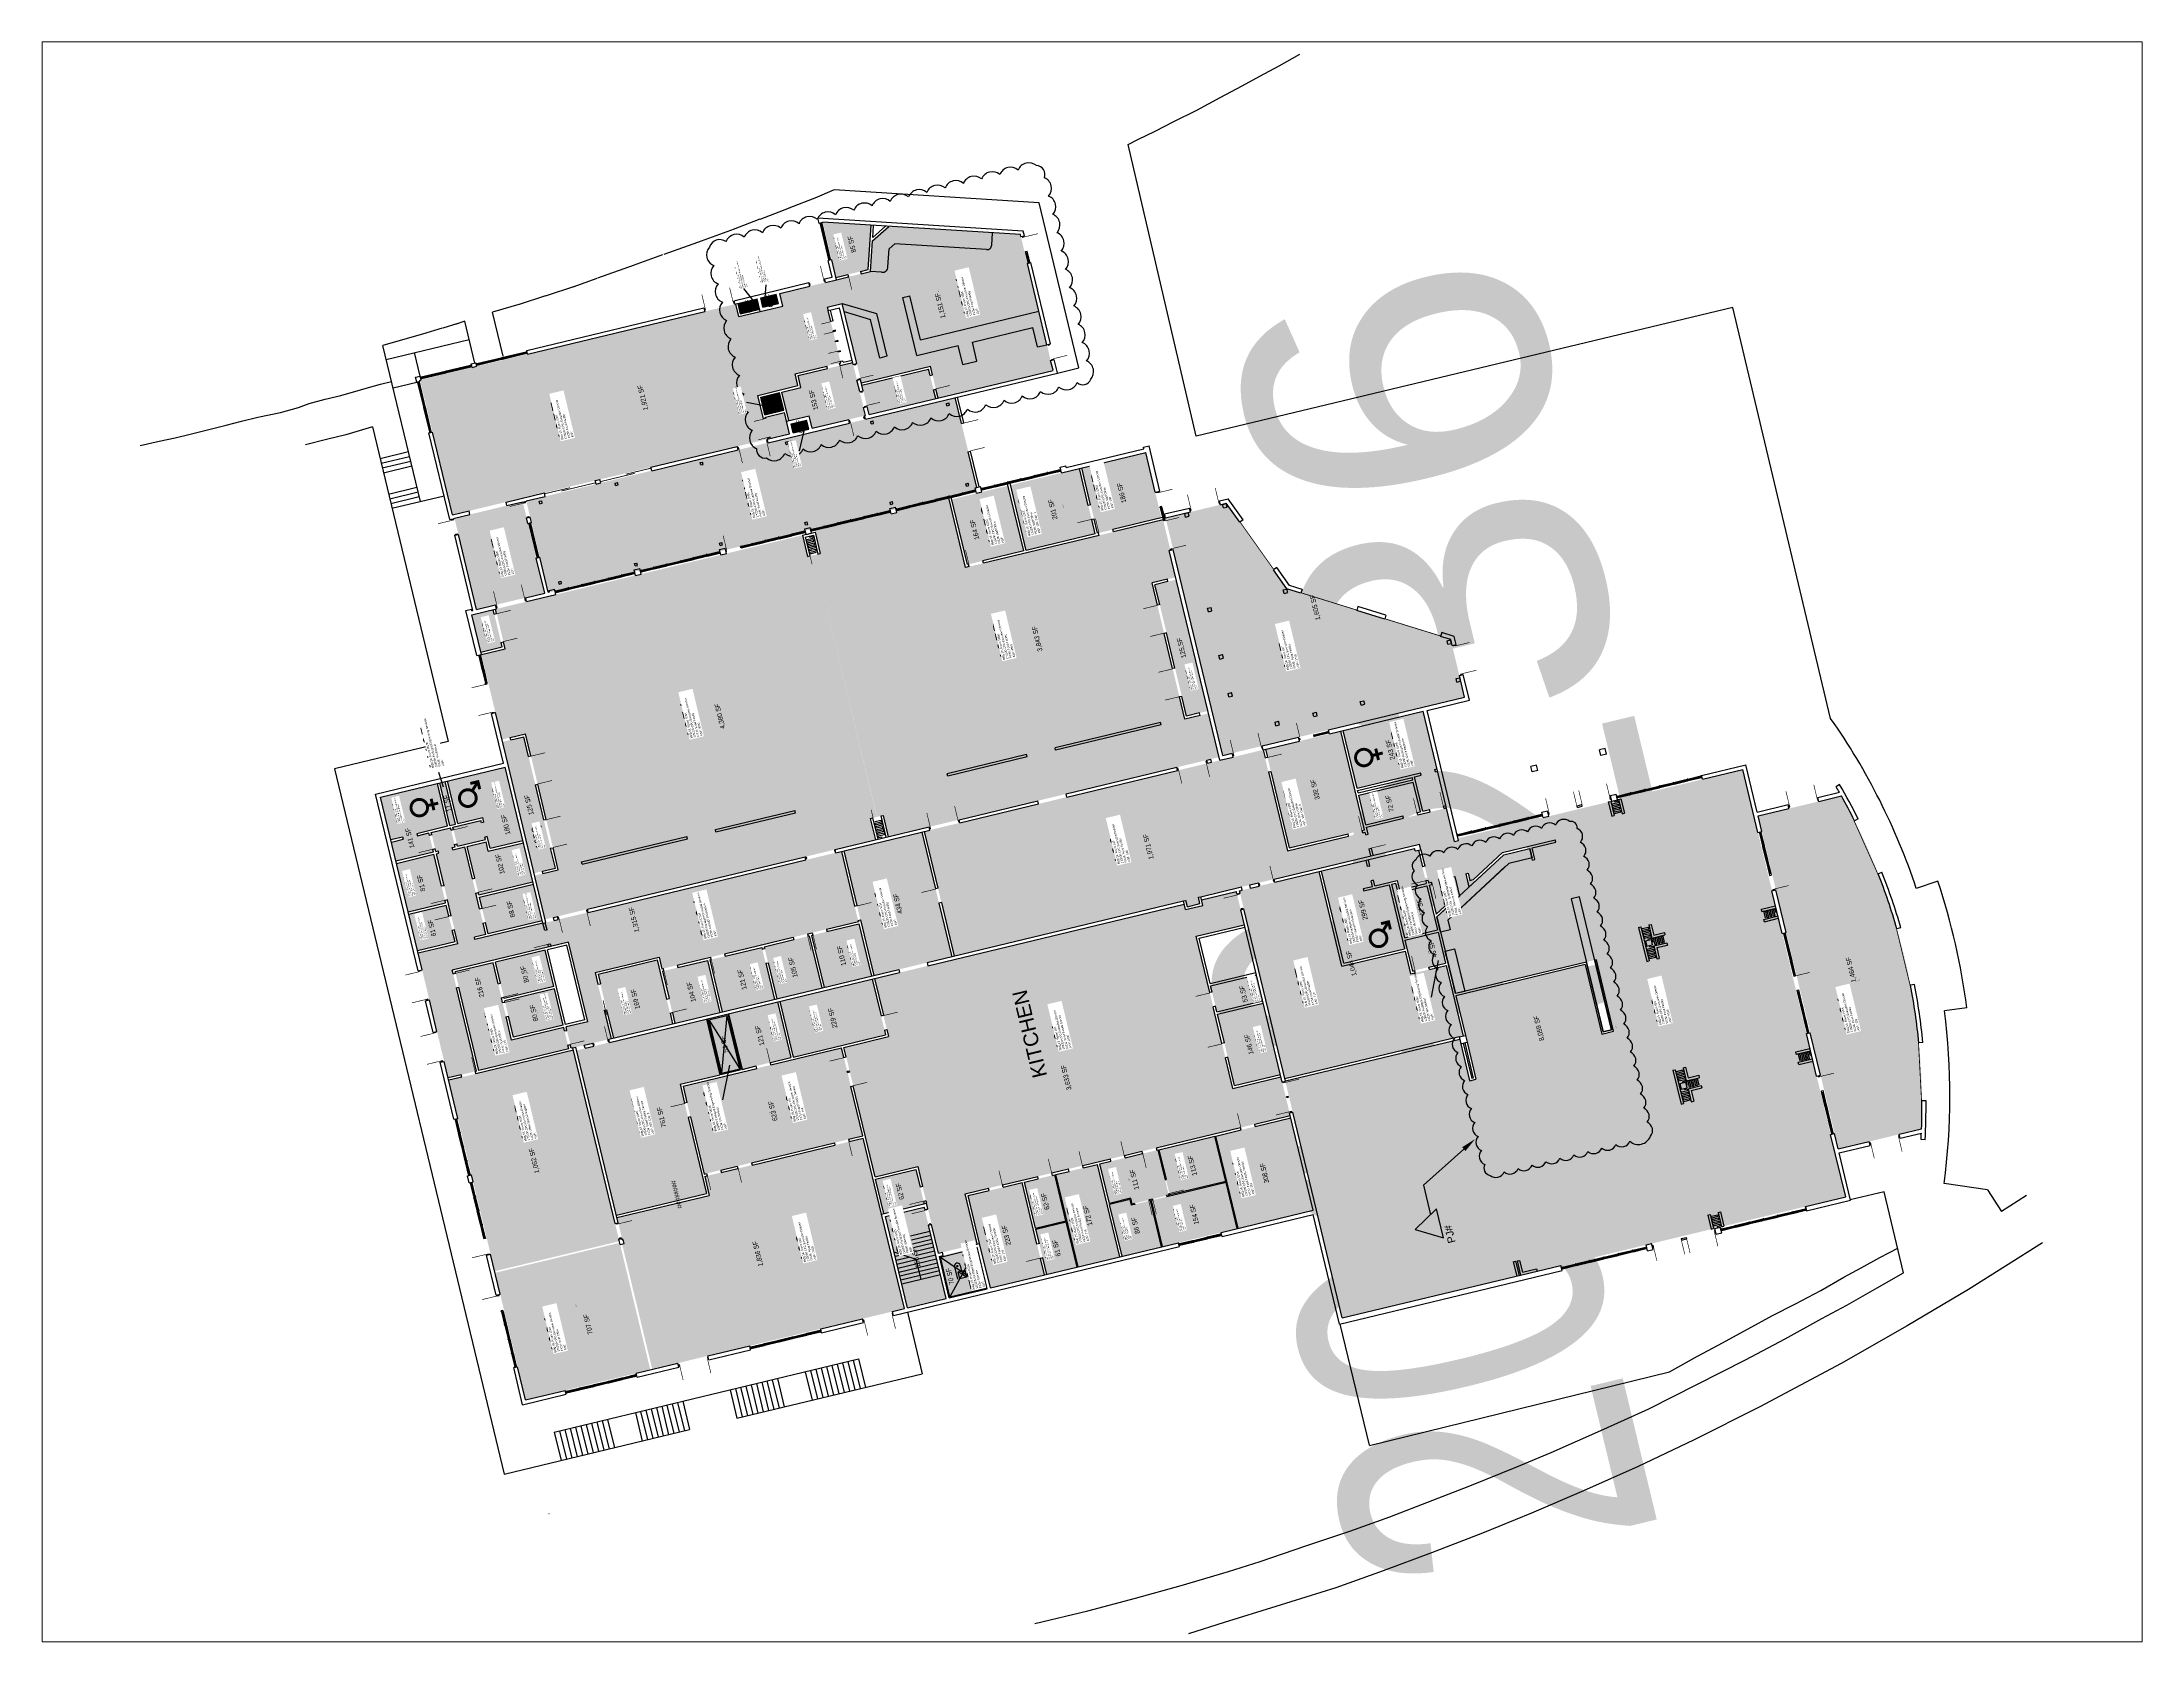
# Paper-space layout 'Layout1' of a CAD drawing. Header units: inches. Extents: x 1.05 to 9.45, y 0.8 to 7.2.
# The model-space entities are those that its viewports show. They can reach past a viewport. Long polylines and large blocks are cut down to what shows.
import ezdxf
from ezdxf import colors
from ezdxf.entities.mleader import LeaderData, LeaderLine
from ezdxf.enums import TextEntityAlignment as Align
from ezdxf.math import Vec2, Vec3

# ---------------------------------------------------------------- set-up
doc = ezdxf.new("R2010")
doc.units = ezdxf.units.IN
doc.header["$LTSCALE"] = 100
doc.header["$MEASUREMENT"] = 0
doc.layers.get('0').update_dxf_attribs({"linetype": 'CONTINUOUS'})
for name, color, linetype in [('A-COLS', 5, 'CONTINUOUS'), ('A-DOOR', 2, 'CONTINUOUS'), ('A-FLOR', 3, 'CONTINUOUS'), ('A-GLAZ', 1, 'CONTINUOUS'), ('A-IDEN-ICON', 4, 'CONTINUOUS'), ('A-IDEN-RNUM', 7, 'CONTINUOUS'), ('A-IDEN-SNUM', 4, 'CONTINUOUS'), ('A-IDEN-TEXT', 4, 'CONTINUOUS'), ('A-IDEN-VNUM', 4, 'CONTINUOUS'), ('A-REV', 1, 'CONTINUOUS'), ('A-SITE', 3, 'CONTINUOUS'), ('A-WALL', 5, 'CONTINUOUS'), ('AREA-TEXT', 3, 'CONTINUOUS'), ('Rooms-Category-Color', 7, 'CONTINUOUS'), ('Rooms-College-Color', 7, 'CONTINUOUS'), ('Rooms-Department-Color', 7, 'CONTINUOUS'), ('Rooms-Division-Color', 7, 'CONTINUOUS'), ('Rooms-Information', 7, 'CONTINUOUS')]:
    doc.layers.add(name, color=color, linetype=linetype)
doc.styles.add('Annotative', font='arial.ttf')
doc.styles.add('Arial', font='arial.ttf')
doc.styles.add('CP_AREA', font='arial.ttf', dxfattribs={"height": 15})
doc.styles.add('CP_ROOMSNUMBER', font='arial.ttf', dxfattribs={"height": 1})
doc.styles.add('CP_ROOMVNUMBER', font='arial.ttf', dxfattribs={"width": 0.85, "height": 0.075})
doc.styles.get("Standard").update_dxf_attribs({"font": 'arial.ttf'})

# ---------------------------------------------------------------- blocks, each defined once
blk = doc.blocks.new('CPMEN')
at = {"const_width": 0.015}
blk.add_lwpolyline([(-0.058, -0.02, 1), (0.028, -0.02, 1)], format="xyb", close=True, dxfattribs=at)
for points in [[(0.015, 0.01), (0.055, 0.05)], [(0.055, 0.01), (0.055, 0.05), (0.015, 0.05)]]:
    blk.add_lwpolyline(points, dxfattribs=at)
blk = doc.blocks.new('CPWOMEN')
at = {"const_width": 0.015}
blk.add_lwpolyline([(-0.0375, 0, 1), (0.0475, 0, 1)], format="xyb", close=True, dxfattribs=at)
for points in [[(-0.025, -0.07), (0.035, -0.07)], [(0.005, -0.04), (0.005, -0.1)]]:
    blk.add_lwpolyline(points, dxfattribs=at)
blk = doc.blocks.new('CPELEV')
at = {"color": 0, "linetype": 'ByBlock'}
for p, q in [((-0.035, 0.03), (-0.035, -0.08)), ((0.015, 0.03), (0.015, -0.02)), ((-0.015, -0.08), (-0.015, -0.02)), ((-0.015, -0.02), (0.045, -0.02)), ((-0.015, -0.08), (0.045, -0.02)), ((0.045, -0.08), (-0.015, -0.02)), ((0.045, -0.08), (-0.015, -0.08)), ((0.045, -0.02), (0.045, -0.08))]:
    blk.add_line(p, q, dxfattribs=at)
at = {"color": 0, "linetype": 'ByBlock', "const_width": 0.0106}
blk.add_lwpolyline([(-0.015, 0.03, 1), (-0.005, 0.03, 1)], format="xyb", close=True, dxfattribs=at)
at = {"color": 0, "linetype": 'ByBlock'}
blk.add_arc((-0.01, 0.03), 0.025, 0, 180, dxfattribs=at)
blk = doc.blocks.new('ProjectRev')
at = {"transparency": 16777216}
blk.add_lwpolyline([(0, 0.122), (-0.122, -0.089), (0.122, -0.089)], close=True, dxfattribs=at)
at = {"transparency": 16777216, "insert": (-0.18, -0.115), "char_height": 0.0625, "width": 0.24749, "attachment_point": 1, "style": 'Arial'}
blk.add_mtext('PJ#', dxfattribs=at)
at = {"transparency": 16777216, "style": 'Arial', "width": 0.75}
blk.add_attdef('YEAR', text='', height=2.5, dxfattribs=at).set_placement((0, 0), align=Align.MIDDLE_CENTER)
at = {"transparency": 16777216, "style": 'Arial'}
blk.add_attdef('PROJECT', text='', height=2.5, dxfattribs=at).set_placement((-0.028, -0.115), align=Align.TOP_LEFT)

msp = doc.modelspace()

# ---------------------------------------------------------------- hatches: boundary and pattern name
at = {"layer": 'Rooms-Category-Color', "true_color": 0xffe090}
for points in [[(69216840.3, 27671918), (69216959.6, 27671910.4), (69216952.7, 27671801), (69216933.4, 27671796.3), (69216902.3, 27671788.9), (69216873.1, 27671781.8), (69216840.6, 27671916.7)], [(69217402.2, 27671577), (69217392.9, 27671615.9), (69217344.7, 27671816.2), (69217327.6, 27671887.1), (69217003.7, 27671907.6), (69216963.2, 27671871.9), (69216958.4, 27671796.2), (69216934.8, 27671790.5), (69216903.7, 27671783), (69216874.5, 27671776), (69216888.5, 27671717.7), (69216924.2, 27671569.4), (69216935.6, 27671522.3), (69217105.7, 27671563.2), (69217111, 27671541.4), (69217119.4, 27671506.4), (69217124.7, 27671484.5), (69217408.1, 27671552.7)], [(69216680.3, 27671491.1), (69216779.4, 27671515), (69216772.4, 27671544.2), (69216884.7, 27671571.2), (69216851.6, 27671708.8), (69216888.5, 27671717.7), (69216874.5, 27671776), (69216734.5, 27671742.3), (69216742, 27671711.2), (69216633.6, 27671685.1)], [(69216693.5, 27671436.2), (69216680.3, 27671491.1), (69216633.6, 27671685.1), (69216626.1, 27671716.2), (69216623.7, 27671715.6), (69216113.2, 27671592.8), (69215847.8, 27671528.9), (69215878.7, 27671400.5), (69215927.9, 27671196.4), (69215968.7, 27671206.2), (69216154.4, 27671250.9), (69216629.8, 27671365.3), (69216706.1, 27671383.7), (69216758.6, 27671396.3), (69216746, 27671448.8)], [(69216945.8, 27671441.4), (69216914.3, 27671572.2), (69216852.1, 27671557.2), (69216779.7, 27671539.7), (69216786.7, 27671510.6), (69216740, 27671499.3), (69216757, 27671428.9), (69216807, 27671440.9), (69216814.5, 27671409.8), (69216904.5, 27671431.5)], [(69216937, 27671516.4), (69216940.4, 27671502.3), (69216937, 27671516.4), (69217101.3, 27671556), (69217105.2, 27671539.9), (69217113.6, 27671504.9), (69217118.8, 27671483.1), (69216954.5, 27671443.5), (69216949.7, 27671463.4), (69216940.4, 27671502.3)], [(69216109.8, 27671230.9), (69217167.1, 27671485.4), (69217221.5, 27671259.4), (69216164.2, 27671004.9)], [(69216034.2, 27670974.6), (69215987.1, 27670963.2), (69215933.1, 27671187.3), (69215932.9, 27671188.3), (69215970.8, 27671197.4), (69216101.1, 27671228.8), (69216155.3, 27671003.7)], [(69216974.1, 27670452.1), (69216989.9, 27670455.9), (69217002.6, 27670403.4), (69217817, 27670599.4), (69217791.1, 27670707.3), (69217770.6, 27670702.4), (69217732.7, 27670693.3), (69217652, 27671028.7), (69217710.3, 27671042.8), (69217694.4, 27671108.9), (69217697.3, 27671109.6), (69217679.4, 27671183.9), (69217192.7, 27671066.8), (69217151.3, 27671238.4), (69217021.7, 27671207.2), (69217022.9, 27671202.3), (69217009.3, 27671199), (69217008.1, 27671203.9), (69216820.7, 27671158.8), (69216834.5, 27671101.4), (69216818.7, 27671097.6)], [(69218019.1, 27671003.5), (69217984.6, 27671014.2), (69217868.2, 27671178.3), (69217835.1, 27671225), (69217820.5, 27671221.5), (69217685.4, 27671189), (69217826.3, 27670603.7), (69217849.6, 27670609.3), (69218086.9, 27670666.4), (69218328, 27670724.5), (69218422.3, 27670747.2), (69218391.6, 27670874.5), (69218388.1, 27670889.1), (69218363, 27670896.9), (69218225.4, 27670939.5), (69218156.6, 27670960.8)], [(69216818.7, 27671097.6), (69216802.9, 27671093.8), (69216790.3, 27671146.3), (69216602.9, 27671101.2), (69216589.3, 27671097.9), (69216392.9, 27671050.6), (69216379.3, 27671047.4), (69216182.9, 27671000.1), (69216036.6, 27670964.9), (69216034.1, 27670964.3), (69216036.7, 27670953.6), (69216053.6, 27670883.6), (69216057.7, 27670866.6), (69215999.3, 27670852.5), (69216049.8, 27670643), (69216108.1, 27670657.1), (69216121.2, 27670602.6), (69216138, 27670532.6), (69216158.9, 27670446.1), (69216175.7, 27670376.1), (69216188.8, 27670321.6), (69216150.9, 27670312.5), (69216130.5, 27670307.6), (69216156.5, 27670199.7), (69216176.9, 27670204.6), (69216186.6, 27670206.9), (69216191.5, 27670208.1), (69216230.4, 27670217.5), (69216525.9, 27670288.6), (69216531.8, 27670290), (69216775.8, 27670348.8), (69216971, 27670395.7), (69216958.3, 27670448.2), (69216973.7, 27670452)], [(69217691.3, 27671032), (69217711.7, 27671036.9), (69217789.7, 27670713.2), (69217769.2, 27670708.3), (69217737.2, 27670700.5), (69217725.5, 27670749.1), (69217708.6, 27670819.1), (69217687.8, 27670905.7), (69217670.9, 27670975.7), (69217659.2, 27671024.3)], [(69216030.9, 27670952.2), (69216047.7, 27670882.2), (69216050.4, 27670871), (69215997.9, 27670858.4), (69215995, 27670870.5), (69215975.8, 27670950.2), (69216028.3, 27670962.9)], [(69216132.2, 27670531.2), (69216115.4, 27670601.2), (69216103.7, 27670649.8), (69216051.2, 27670637.2), (69216060.5, 27670598.3), (69216065.7, 27670576.9), (69216067.1, 27670571.1), (69216095.4, 27670453.4), (69216097.3, 27670445.7), (69216118.1, 27670359.1), (69216127.5, 27670320.2), (69216129.1, 27670313.4), (69216149.5, 27670318.3), (69216181.6, 27670326.1), (69216169.9, 27670374.7), (69216153, 27670444.7)], [(69218171.5, 27670413.2), (69218136.5, 27670404.8), (69217985.8, 27670368.5), (69217939, 27670562.9), (69217930.5, 27670597.9), (69217925.9, 27670617.4), (69217852, 27670599.6), (69217826.7, 27670593.5), (69217818.9, 27670591.6), (69217798.5, 27670586.7), (69217788.8, 27670584.4), (69217764.5, 27670578.5), (69217741.1, 27670572.9), (69217442.2, 27670501), (69217372.2, 27670484.1), (69217104.3, 27670419.6), (69217090.7, 27670416.3), (69217124.4, 27670276.3), (69217132.8, 27670241.3), (69217164.7, 27670109.1), (69217729.5, 27670245.1), (69217735.4, 27670246.5), (69217739.1, 27670230.9), (69217770.2, 27670238.4), (69217766.5, 27670254), (69217772.3, 27670255.4), (69217872.5, 27670279.5), (69217892.9, 27670284.4), (69217953.1, 27670298.9), (69218191.3, 27670356.3), (69218187.2, 27670373.3), (69218178.8, 27670408.3), (69218177.3, 27670414.6)], [(69218434.9, 27669801.9), (69218410.3, 27669903.9), (69217980.6, 27669800.5), (69218057.1, 27669482.6), (69218064.6, 27669451.5), (69218075.8, 27669404.8), (69218121, 27669217.2), (69218566.3, 27669324.3), (69218659.6, 27669346.8), (69218869.6, 27669397.4), (69218883.2, 27669400.6), (69219361.5, 27669515.8), (69219290, 27669813), (69219205.2, 27670165.2), (69219145.4, 27670413.6), (69219108.1, 27670568.7), (69218798.9, 27670494.3), (69218785.3, 27670491), (69218629.7, 27670453.6), (69218616.1, 27670450.3), (69218406.1, 27670399.7), (69218407.5, 27670393.9), (69218397.8, 27670391.6), (69218396.4, 27670397.4), (69218394.1, 27670407.1), (69218377.9, 27670474.2), (69218372.1, 27670472.8), (69218337.1, 27670464.4), (69218306.9, 27670457.1), (69218271.9, 27670448.7), (69218180.6, 27670426.7), (69218184.7, 27670409.7), (69218193.1, 27670374.7), (69218197.2, 27670357.7), (69218310.9, 27670385.1), (69218312.8, 27670377.3), (69218324, 27670330.6), (69218332.5, 27670295.6), (69218333.9, 27670289.8), (69218398, 27670305.2), (69218408, 27670263.9), (69218431.5, 27670285.8), (69218425.2, 27670311.8), (69218431.1, 27670313.2), (69218435.3, 27670295.5), (69218444.1, 27670297.6), (69218515.9, 27670364.4), (69218645.7, 27670395.7), (69218647.1, 27670389.9), (69218588.8, 27670375.8), (69218595.7, 27670347), (69218589.9, 27670345.6), (69218583, 27670374.4), (69218518.8, 27670359), (69218409.6, 27670257.2), (69218354.1, 27670205.6), (69218399.6, 27670016.6), (69218747.2, 27670100.2), (69218789.6, 27669924), (69218760.9, 27669917.1), (69218719.7, 27670088.2), (69218400.9, 27670011.5), (69218424.4, 27669913.5), (69218450.4, 27669805.6)], [(69217027.6, 27670076.1), (69217097.6, 27670093), (69217158.8, 27670107.7), (69217127, 27670239.9), (69217118.6, 27670274.9), (69217084.9, 27670414.9), (69216990.6, 27670392.2), (69216980.9, 27670389.9), (69216892.4, 27670368.6), (69216924.9, 27670233.5), (69216933.3, 27670198.5), (69216966.3, 27670061.4)], [(69218275.6, 27670121.5), (69218289.2, 27670065.1), (69218300.9, 27670067.9), (69218335.9, 27670076.3), (69218376.7, 27670086.1), (69218418.6, 27669912.1), (69218408.9, 27669909.8), (69217979.2, 27669806.3), (69217883.9, 27670202), (69217867.5, 27670270.1), (69217955, 27670291.1), (69218063.9, 27670317.4), (69218120.1, 27670084)], [(69217857.8, 27670267.7), (69217774.2, 27670247.6), (69217777.5, 27670234), (69217734.7, 27670223.7), (69217731.4, 27670237.3), (69217099.5, 27670085.2), (69217066.4, 27670077.2), (69217029.5, 27670068.3), (69216968.2, 27670053.6), (69216990, 27669963.2), (69216998.4, 27669928.2), (69217002.6, 27669910.7), (69216892.7, 27669884.2), (69216898.4, 27669860.9), (69216906.8, 27669825.9), (69216907.3, 27669824), (69216915.7, 27669789), (69216969.5, 27669565.3), (69217074.5, 27669590.6), (69217086.4, 27669541), (69217094.9, 27669506), (69217096.3, 27669500.2), (69217099.6, 27669486.6), (69217108.9, 27669447.7), (69217126, 27669376.7), (69217135.7, 27669379.1), (69217209.6, 27669396.9), (69217219.3, 27669399.2), (69217221.3, 27669399.7), (69217191.6, 27669523.1), (69217248.9, 27669536.9), (69217283.9, 27669545.4), (69217370.4, 27669566.2), (69217405.4, 27669574.6), (69217446.3, 27669584.5), (69217481.3, 27669592.9), (69217549.3, 27669609.3), (69217584.3, 27669617.7), (69217627.1, 27669628), (69217662.1, 27669636.4), (69217870.2, 27669686.5), (69217905.2, 27669694.9), (69217992.7, 27669716), (69217972.8, 27669798.6), (69217969.7, 27669811.3), (69217851.1, 27669782.7), (69217832.9, 27669858.5), (69217824.4, 27669893.5), (69217802.7, 27669984), (69217794.3, 27670019), (69217760.8, 27670158), (69217879.4, 27670186.5), (69217870.5, 27670223.5), (69217859.7, 27670268.2)], [(69216992.6, 27669926.8), (69216984.1, 27669961.8), (69216962.4, 27670052.2), (69216734.9, 27669997.4), (69216767.9, 27669860.3), (69216995.4, 27669915.1)], [(69217811.8, 27669971.8), (69217796.3, 27670035.9), (69217909.1, 27670063.1), (69217924.6, 27669998.9)], [(69216641.6, 27669830), (69216676.5, 27669838.3), (69216711.5, 27669846.8), (69216762, 27669858.9), (69216729, 27669996), (69216608.6, 27669967)], [(69217830.3, 27669895), (69217813.2, 27669965.9), (69217926, 27669993.1), (69217968.3, 27669817.1), (69217855.6, 27669790), (69217838.7, 27669860)], [(69216508.5, 27669711.5), (69216553.7, 27669523.9), (69216332, 27669470.5), (69216258, 27669777.7), (69216234.2, 27669876.9), (69216254.6, 27669881.8), (69216276, 27669887), (69216334.3, 27669901), (69216379, 27669911.8), (69216553.9, 27669953.9), (69216586.9, 27669816.8), (69216488.8, 27669793.2), (69216500.1, 27669746.5)], [(69216904.1, 27669657.6), (69216939.1, 27669666), (69216909.8, 27669787.6), (69216901.4, 27669822.6), (69216901, 27669824.5), (69216892.5, 27669859.5), (69216886.9, 27669882.8), (69216712.9, 27669840.9), (69216677.9, 27669832.5), (69216496.1, 27669788.8), (69216505.9, 27669747.9), (69216514.3, 27669712.9), (69216548.3, 27669571.9), (69216554.1, 27669573.3), (69216589.1, 27669581.8), (69216629.9, 27669591.6), (69216664.9, 27669600), (69216869.1, 27669649.2)], [(69217871.6, 27669680.7), (69217906.6, 27669689.1), (69217994.1, 27669710.2), (69218048.8, 27669482.7), (69218046.9, 27669482.2), (69217864.4, 27669438.2), (69217809.6, 27669665.7)], [(69216420.3, 27669090.9), (69217041.6, 27669240.2), (69216940.5, 27669660.2), (69216549.7, 27669566.1), (69216560.9, 27669519.4), (69216333.4, 27669464.7), (69216346.5, 27669410.2), (69216348.5, 27669410.7), (69216350.8, 27669401), (69216345.9, 27669400.1)], [(69217080.6, 27669539.6), (69217089, 27669504.6), (69217090.4, 27669498.8), (69216993.2, 27669475.4), (69216991.3, 27669474.9), (69216970.9, 27669559.5), (69217070.1, 27669583.4)], [(69217371.8, 27669560.4), (69217406.8, 27669568.8), (69217412.4, 27669570.1), (69217439.8, 27669456.6), (69217365.1, 27669438.7), (69217337.8, 27669552.2)], [(69217447.7, 27669578.6), (69217482.7, 27669587.1), (69217517.7, 27669595.5), (69217572.4, 27669368), (69217469.6, 27669343.2), (69217414.9, 27669570.7)], [(69217250.3, 27669531.1), (69217198.8, 27669518.7), (69217227.1, 27669401.1), (69217253.6, 27669291.2), (69217386.8, 27669323.3), (69217376.9, 27669364.1), (69217368.5, 27669399.1), (69217332, 27669550.8), (69217285.3, 27669539.5)], [(69217382.8, 27669365.5), (69217374.3, 27669400.5), (69217365.7, 27669436.2), (69217440.3, 27669454.2), (69217467.2, 27669342.6), (69217392.6, 27669324.7)]]:
    msp.add_hatch(color=41, dxfattribs=at).paths.add_polyline_path(points)
at = {"layer": 'Rooms-Category-Color', "true_color": 0xadadad}
for points in [[(69216638, 27671692.3), (69216685.2, 27671703.7), (69216679.1, 27671729), (69216631.9, 27671717.6)], [(69216687.8, 27671731.1), (69216725.7, 27671740.2), (69216731.1, 27671717.8), (69216693.2, 27671708.7)], [(69216697.9, 27671443.4), (69216744.6, 27671454.7), (69216734.2, 27671497.9), (69216687.5, 27671486.7)], [(69216767.9, 27671398.6), (69216805.8, 27671407.7), (69216800.4, 27671430.1), (69216762.5, 27671420.9)], [(69218313.9, 27670560.6), (69218315.3, 27670554.8), (69218298.8, 27670550.8), (69218319.2, 27670466.2), (69218376.5, 27670480), (69218356.2, 27670564.6), (69218350.3, 27670563.2), (69218348.9, 27670569.1), (69218354.8, 27670570.5), (69218320.6, 27670712.4), (69218123.2, 27670664.9), (69218157.4, 27670522.9)], [(69216013.7, 27670403.9), (69216007.9, 27670402.5), (69216009.3, 27670396.7), (69215940.2, 27670380.1), (69215929, 27670426.8), (69215998, 27670443.4), (69215999.4, 27670437.5), (69216005.3, 27670438.9), (69216002.5, 27670450.6), (69215941.2, 27670435.9), (69215915.9, 27670540.9), (69216057.9, 27670575), (69216059.3, 27670569.2), (69216101.4, 27670394.2), (69216020.7, 27670374.8)], [(69215775.9, 27670396.1), (69215805.1, 27670403.1), (69215806.5, 27670397.3), (69215777.3, 27670390.2), (69215788.6, 27670343.6), (69215880.9, 27670365.8), (69215869.7, 27670412.5), (69215841.5, 27670405.7), (69215840.1, 27670411.5), (69215915.9, 27670429.8), (69215890.7, 27670534.8), (69215750.7, 27670501.1)], [(69215921.8, 27670431.2), (69215935.4, 27670434.5), (69215910.1, 27670539.5), (69215896.5, 27670536.2)], [(69218305.5, 27670463), (69218313.3, 27670464.8), (69218295.8, 27670537.7), (69218161.6, 27670505.4), (69218179.2, 27670432.5), (69218270.5, 27670454.5)], [(69216923.1, 27670215.5), (69216919.1, 27670232.1), (69216886.5, 27670367.2), (69216799, 27670346.1), (69216785.4, 27670342.9), (69216777.7, 27670341), (69216542.4, 27670284.4), (69216536.5, 27670282.9), (69216425.7, 27670256.3), (69216419.9, 27670254.9), (69216232.2, 27670209.7), (69216193.3, 27670200.3), (69216188.5, 27670199.2), (69216178.8, 27670196.8), (69215983.3, 27670149.8), (69215981.9, 27670155.6), (69216010.1, 27670162.4), (69216003.3, 27670190.6), (69215994.9, 27670225.6), (69215985.6, 27670264.5), (69215977.1, 27670299.5), (69215958.2, 27670378.2), (69215929, 27670371.2), (69215927.6, 27670377), (69215934.4, 27670378.7), (69215923.2, 27670425.4), (69215875.5, 27670413.9), (69215886.8, 27670367.2), (69215892.6, 27670368.6), (69215894, 27670362.8), (69215888.2, 27670361.4), (69215907.1, 27670282.6), (69215915.6, 27670247.6), (69215924.9, 27670208.7), (69215933.3, 27670173.7), (69215941.5, 27670139.7), (69215843.3, 27670116.1), (69215853.2, 27670075.2), (69215883.2, 27669950.3), (69215884.5, 27669945), (69215886.4, 27669937.2), (69215889.7, 27669923.6), (69215897.6, 27669890.5), (69215907, 27669851.6), (69215917.3, 27669808.9), (69215949.4, 27669816.6), (69215984.4, 27669825), (69215987.3, 27669825.7), (69215937.9, 27670030.8), (69215929.5, 27670065.8), (69215927.4, 27670074.6), (69216214.2, 27670143.6), (69216261.5, 27669947.2), (69216208, 27669934.4), (69216210, 27669926.1), (69216218.4, 27669891.1), (69216220.6, 27669881.9), (69216252.7, 27669889.6), (69216274.1, 27669894.7), (69216318.8, 27669905.5), (69216302, 27669975.5), (69216286.5, 27670039.7), (69216279.5, 27670068.8), (69216437, 27670106.8), (69216444, 27670077.6), (69216447, 27670078.3), (69216482, 27670086.7), (69216563.6, 27670106.4), (69216598.6, 27670114.8), (69216767.8, 27670155.5), (69216802.8, 27670164), (69216814.5, 27670166.8), (69216849.5, 27670175.2), (69216928.2, 27670194.1), (69216927.5, 27670197.1)], [(69218197.6, 27670296.1), (69218191.8, 27670294.7), (69218195, 27670281), (69218172.7, 27670275.7), (69218174.1, 27670269.8), (69218236.3, 27670284.8), (69218274.2, 27670127.3), (69218124.5, 27670091.3), (69218069.7, 27670318.8), (69218179.6, 27670345.2), (69218183.3, 27670329.7), (69218189.3, 27670331.1), (69218185.6, 27670346.6), (69218299.2, 27670374), (69218300.6, 27670368.2), (69218308.4, 27670370), (69218318.2, 27670329.2), (69218326.6, 27670294.2), (69218328, 27670288.4), (69218261.9, 27670272.5), (69218256.3, 27670295.8), (69218200.9, 27670282.4)], [(69218335.3, 27670283.9), (69218393.6, 27670298), (69218402.9, 27670259.2), (69218352.5, 27670212.3)], [(69216009.2, 27670192), (69216000.8, 27670227), (69215994.2, 27670254.2), (69216127.4, 27670286.3), (69216149.2, 27670195.9), (69216016, 27670163.8)], [(69218251.9, 27670288.5), (69218257.5, 27670265.2), (69218329.4, 27670282.5), (69218355.6, 27670173.6), (69218274, 27670154), (69218242.1, 27670286.2)], [(69218293.6, 27670072.3), (69218299.5, 27670073.7), (69218334.5, 27670082.1), (69218375.3, 27670092), (69218357, 27670167.8), (69218275.4, 27670148.2)], [(69216589.1, 27669817.3), (69216639.4, 27669829.4), (69216606.4, 27669966.5), (69216556.1, 27669954.4)], [(69217091.8, 27669484.7), (69217090.4, 27669490.6), (69216995.1, 27669467.6), (69217049.4, 27669242.1), (69217144.7, 27669265), (69217101.1, 27669445.8)], [(69217127.9, 27669369), (69217137.6, 27669371.3), (69217211.5, 27669389.1), (69217221.2, 27669391.4), (69217245.8, 27669289.3), (69217152.4, 27669266.9)]]:
    msp.add_hatch(color=253, dxfattribs=at).paths.add_polyline_path(points)
at = {"layer": 'Rooms-Category-Color', "true_color": 0xfa9ba3}
for points in [[(69217654.2, 27671276.1), (69217636.4, 27671350), (69217478.9, 27671312.1), (69217500.7, 27671221.2), (69217509.2, 27671186.2), (69217517.6, 27671151.2), (69217520.5, 27671151.9), (69217555.5, 27671160.3), (69217675.1, 27671189.1), (69217659.9, 27671252.3)], [(69217511.8, 27671149.8), (69217503.3, 27671184.8), (69217494.9, 27671219.8), (69217473, 27671310.7), (69217303.2, 27671269.8), (69217341.9, 27671108.9)], [(69217197.1, 27671074), (69217336.1, 27671107.5), (69217297.4, 27671268.4), (69217158.4, 27671234.9)], [(69218170.1, 27670419), (69218135.1, 27670410.6), (69217990.2, 27670375.7), (69217944.8, 27670564.3), (69217936.4, 27670599.3), (69217931.7, 27670618.8), (69218089.2, 27670656.7), (69218117.4, 27670663.5), (69218175.9, 27670420.4)], [(69215991.4, 27670265.9), (69215992.8, 27670260.1), (69216126, 27670292.1), (69216119.7, 27670318.4), (69216110.3, 27670357.3), (69216102.8, 27670388.4), (69216016.3, 27670367.5), (69216010.7, 27670390.9), (69215964, 27670379.6), (69215983, 27670300.9)], [(69216804.2, 27670158.1), (69216807.1, 27670158.8), (69216838, 27670030.5), (69216727.2, 27670003.8), (69216696.3, 27670132.1), (69216769.2, 27670149.7)], [(69216925.5, 27670051.5), (69216859.4, 27670035.6), (69216851.6, 27670033.8), (69216843.8, 27670031.9), (69216812.9, 27670160.2), (69216815.9, 27670160.9), (69216850.9, 27670169.4), (69216929.6, 27670188.3), (69216931.5, 27670180.5), (69216938, 27670153.3), (69216960.5, 27670060), (69216933.3, 27670053.4)], [(69216204.2, 27669924.7), (69216212.6, 27669889.7), (69216214.8, 27669880.5), (69216086.5, 27669849.6), (69215993.1, 27669827.1), (69215943.8, 27670032.2), (69215935.3, 27670067.3), (69215934.6, 27670070.2), (69216028, 27670092.6), (69216040.4, 27670041.1), (69216048.8, 27670006.1), (69216051.6, 27669994.4), (69216053.7, 27669985.7), (69216055.6, 27669977.9), (69216057, 27669972.1), (69216060, 27669959.4), (69216065.4, 27669937.1), (69216073.8, 27669902.1), (69216202.2, 27669933)], [(69216054.6, 27670007.5), (69216046.2, 27670042.5), (69216033.8, 27670094), (69216156.3, 27670123.5), (69216177.8, 27670034.1), (69216055.3, 27670004.6)], [(69216470.5, 27669942), (69216464.2, 27669968.3), (69216455.8, 27670003.3), (69216432.6, 27670099.5), (69216286.7, 27670064.4), (69216292.4, 27670041.1), (69216307.8, 27669976.9), (69216324.7, 27669906.9), (69216332.4, 27669908.8), (69216377.2, 27669919.6)], [(69216445.4, 27670071.8), (69216448.4, 27670072.5), (69216483.4, 27670080.9), (69216556.3, 27670098.4), (69216587.2, 27669970.1), (69216499.7, 27669949), (69216493.8, 27669947.6), (69216476.3, 27669943.4), (69216470, 27669969.7), (69216461.6, 27670004.7)], [(69216600, 27670109), (69216565, 27670100.5), (69216562.1, 27670099.8), (69216593, 27669971.5), (69216610.5, 27669975.7), (69216616.3, 27669977.1), (69216721.3, 27670002.4), (69216690.4, 27670130.7)], [(69216061.4, 27669979.3), (69216059.5, 27669987.1), (69216057.4, 27669995.8), (69216056.7, 27669998.8), (69216179.2, 27670028.2), (69216200.8, 27669938.8), (69216078.3, 27669909.3), (69216065.9, 27669960.8)], [(69217628.5, 27669622.2), (69217663.5, 27669630.6), (69217666.4, 27669631.3), (69217684.1, 27669557.9), (69217692.5, 27669522.9), (69217693.2, 27669520), (69217687.9, 27669518.7), (69217652.9, 27669510.3), (69217644.1, 27669508.1), (69217609.1, 27669499.7), (69217602.4, 27669498.1), (69217599.1, 27669512.2), (69217546.9, 27669499.7), (69217523.5, 27669596.9), (69217550.7, 27669603.4), (69217585.7, 27669611.9)], [(69217695, 27669523.5), (69217695.7, 27669520.5), (69217834, 27669553.8), (69217807.2, 27669665.2), (69217668.9, 27669631.9), (69217686.5, 27669558.5)], [(69217653.5, 27669507.8), (69217688.5, 27669516.2), (69217834.5, 27669551.4), (69217861.9, 27669437.7), (69217717.3, 27669402.8), (69217714.4, 27669402.1), (69217677.7, 27669393.3), (69217650.3, 27669507.1)], [(69217597.2, 27669509.2), (69217600.6, 27669495.1), (69217609.7, 27669497.3), (69217644.7, 27669505.7), (69217647.9, 27669506.5), (69217675.3, 27669392.7), (69217597.7, 27669374.1), (69217578.3, 27669369.4), (69217547.5, 27669497.2)], [(69216340.1, 27669402.5), (69216032.9, 27669328.6), (69216108.3, 27669015.5), (69216415.5, 27669089.5)]]:
    msp.add_hatch(color=241, dxfattribs=at).paths.add_polyline_path(points)
at = {"layer": 'Rooms-Category-Color', "true_color": 0xffe090}
h = msp.add_hatch(color=41, dxfattribs=at)
edge = h.paths.add_edge_path()
edge.add_arc((69217986.6, 27669741.3), 1563, 357.8709, 360.4046)
edge.add_arc((69217986.6, 27669741.3), 1563, 0.4046, 16.1586)
edge.add_arc((69217986.6, 27669741.3), 1563, 16.1586, 26.6651)
edge.add_arc((69217986.6, 27669741.3), 1563, 26.6651, 29.1987)
edge.add_line((69219351, 27670503.8), (69219221.7, 27670472.6))
edge.add_line((69219221.7, 27670472.6), (69219145.9, 27670454.4))
edge.add_line((69219145.9, 27670454.4), (69219155.1, 27670416))
edge.add_line((69219155.1, 27670416), (69219214.9, 27670167.6))
edge.add_line((69219214.9, 27670167.6), (69219299.7, 27669815.4))
edge.add_line((69219299.7, 27669815.4), (69219343.4, 27669633.8))
edge.add_line((69219343.4, 27669633.8), (69219493.1, 27669669.9))
edge.add_line((69219493.1, 27669669.9), (69219548.5, 27669683.2))
at = {"layer": 'Rooms-Category-Color', "true_color": 0xe3c5e1}
for points in [[(69215793.7, 27670322.2), (69215790, 27670337.7), (69215882.3, 27670360), (69215901.3, 27670281.2), (69215909.7, 27670246.2), (69215911.1, 27670240.4), (69215818.8, 27670218.2)], [(69215927.5, 27670172.3), (69215919.1, 27670207.3), (69215912.5, 27670234.6), (69215820.2, 27670212.3), (69215841.9, 27670121.9), (69215934.3, 27670144.1)]]:
    msp.add_hatch(color=254, dxfattribs=at).paths.add_polyline_path(points)
at = {"layer": 'Rooms-Category-Color', "true_color": 0xe3f498}
msp.add_hatch(color=61, dxfattribs=at).paths.add_polyline_path([(69216339.2, 27669406.4), (69216032, 27669332.5), (69215918.7, 27669803), (69216225.9, 27669877)])
at = {"layer": 'Rooms-College-Color', "true_color": 0xadadad}
for points in [[(69216840.3, 27671918), (69216959.6, 27671910.4), (69216952.7, 27671801), (69216933.4, 27671796.3), (69216902.3, 27671788.9), (69216873.1, 27671781.8), (69216840.6, 27671916.7)], [(69217402.2, 27671577), (69217392.9, 27671615.9), (69217344.7, 27671816.2), (69217327.6, 27671887.1), (69217003.7, 27671907.6), (69216963.2, 27671871.9), (69216958.4, 27671796.2), (69216934.8, 27671790.5), (69216903.7, 27671783), (69216874.5, 27671776), (69216888.5, 27671717.7), (69216924.2, 27671569.4), (69216935.6, 27671522.3), (69217105.7, 27671563.2), (69217111, 27671541.4), (69217119.4, 27671506.4), (69217124.7, 27671484.5), (69217408.1, 27671552.7)], [(69216680.3, 27671491.1), (69216779.4, 27671515), (69216772.4, 27671544.2), (69216884.7, 27671571.2), (69216851.6, 27671708.8), (69216888.5, 27671717.7), (69216874.5, 27671776), (69216734.5, 27671742.3), (69216742, 27671711.2), (69216633.6, 27671685.1)], [(69216693.5, 27671436.2), (69216680.3, 27671491.1), (69216633.6, 27671685.1), (69216626.1, 27671716.2), (69216623.7, 27671715.6), (69216113.2, 27671592.8), (69215847.8, 27671528.9), (69215878.7, 27671400.5), (69215927.9, 27671196.4), (69215968.7, 27671206.2), (69216154.4, 27671250.9), (69216629.8, 27671365.3), (69216706.1, 27671383.7), (69216758.6, 27671396.3), (69216746, 27671448.8)], [(69216638, 27671692.3), (69216685.2, 27671703.7), (69216679.1, 27671729), (69216631.9, 27671717.6)], [(69216687.8, 27671731.1), (69216725.7, 27671740.2), (69216731.1, 27671717.8), (69216693.2, 27671708.7)], [(69216945.8, 27671441.4), (69216914.3, 27671572.2), (69216852.1, 27671557.2), (69216779.7, 27671539.7), (69216786.7, 27671510.6), (69216740, 27671499.3), (69216757, 27671428.9), (69216807, 27671440.9), (69216814.5, 27671409.8), (69216904.5, 27671431.5)], [(69216937, 27671516.4), (69216940.4, 27671502.3), (69216937, 27671516.4), (69217101.3, 27671556), (69217105.2, 27671539.9), (69217113.6, 27671504.9), (69217118.8, 27671483.1), (69216954.5, 27671443.5), (69216949.7, 27671463.4), (69216940.4, 27671502.3)], [(69216109.8, 27671230.9), (69217167.1, 27671485.4), (69217221.5, 27671259.4), (69216164.2, 27671004.9)], [(69216697.9, 27671443.4), (69216744.6, 27671454.7), (69216734.2, 27671497.9), (69216687.5, 27671486.7)], [(69216767.9, 27671398.6), (69216805.8, 27671407.7), (69216800.4, 27671430.1), (69216762.5, 27671420.9)], [(69217654.2, 27671276.1), (69217636.4, 27671350), (69217478.9, 27671312.1), (69217500.7, 27671221.2), (69217509.2, 27671186.2), (69217517.6, 27671151.2), (69217520.5, 27671151.9), (69217555.5, 27671160.3), (69217675.1, 27671189.1), (69217659.9, 27671252.3)], [(69217511.8, 27671149.8), (69217503.3, 27671184.8), (69217494.9, 27671219.8), (69217473, 27671310.7), (69217303.2, 27671269.8), (69217341.9, 27671108.9)], [(69216034.2, 27670974.6), (69215987.1, 27670963.2), (69215933.1, 27671187.3), (69215932.9, 27671188.3), (69215970.8, 27671197.4), (69216101.1, 27671228.8), (69216155.3, 27671003.7)], [(69216974.1, 27670452.1), (69216989.9, 27670455.9), (69217002.6, 27670403.4), (69217817, 27670599.4), (69217791.1, 27670707.3), (69217770.6, 27670702.4), (69217732.7, 27670693.3), (69217652, 27671028.7), (69217710.3, 27671042.8), (69217694.4, 27671108.9), (69217697.3, 27671109.6), (69217679.4, 27671183.9), (69217192.7, 27671066.8), (69217151.3, 27671238.4), (69217021.7, 27671207.2), (69217022.9, 27671202.3), (69217009.3, 27671199), (69217008.1, 27671203.9), (69216820.7, 27671158.8), (69216834.5, 27671101.4), (69216818.7, 27671097.6)], [(69217197.1, 27671074), (69217336.1, 27671107.5), (69217297.4, 27671268.4), (69217158.4, 27671234.9)], [(69218019.1, 27671003.5), (69217984.6, 27671014.2), (69217868.2, 27671178.3), (69217835.1, 27671225), (69217820.5, 27671221.5), (69217685.4, 27671189), (69217826.3, 27670603.7), (69217849.6, 27670609.3), (69218086.9, 27670666.4), (69218328, 27670724.5), (69218422.3, 27670747.2), (69218391.6, 27670874.5), (69218388.1, 27670889.1), (69218363, 27670896.9), (69218225.4, 27670939.5), (69218156.6, 27670960.8)], [(69216818.7, 27671097.6), (69216802.9, 27671093.8), (69216790.3, 27671146.3), (69216602.9, 27671101.2), (69216589.3, 27671097.9), (69216392.9, 27671050.6), (69216379.3, 27671047.4), (69216182.9, 27671000.1), (69216036.6, 27670964.9), (69216034.1, 27670964.3), (69216036.7, 27670953.6), (69216053.6, 27670883.6), (69216057.7, 27670866.6), (69215999.3, 27670852.5), (69216049.8, 27670643), (69216108.1, 27670657.1), (69216121.2, 27670602.6), (69216138, 27670532.6), (69216158.9, 27670446.1), (69216175.7, 27670376.1), (69216188.8, 27670321.6), (69216150.9, 27670312.5), (69216130.5, 27670307.6), (69216156.5, 27670199.7), (69216176.9, 27670204.6), (69216186.6, 27670206.9), (69216191.5, 27670208.1), (69216230.4, 27670217.5), (69216525.9, 27670288.6), (69216531.8, 27670290), (69216775.8, 27670348.8), (69216971, 27670395.7), (69216958.3, 27670448.2), (69216973.7, 27670452)], [(69217691.3, 27671032), (69217711.7, 27671036.9), (69217789.7, 27670713.2), (69217769.2, 27670708.3), (69217737.2, 27670700.5), (69217725.5, 27670749.1), (69217708.6, 27670819.1), (69217687.8, 27670905.7), (69217670.9, 27670975.7), (69217659.2, 27671024.3)], [(69216030.9, 27670952.2), (69216047.7, 27670882.2), (69216050.4, 27670871), (69215997.9, 27670858.4), (69215995, 27670870.5), (69215975.8, 27670950.2), (69216028.3, 27670962.9)], [(69218313.9, 27670560.6), (69218315.3, 27670554.8), (69218298.8, 27670550.8), (69218319.2, 27670466.2), (69218376.5, 27670480), (69218356.2, 27670564.6), (69218350.3, 27670563.2), (69218348.9, 27670569.1), (69218354.8, 27670570.5), (69218320.6, 27670712.4), (69218123.2, 27670664.9), (69218157.4, 27670522.9)], [(69218170.1, 27670419), (69218135.1, 27670410.6), (69217990.2, 27670375.7), (69217944.8, 27670564.3), (69217936.4, 27670599.3), (69217931.7, 27670618.8), (69218089.2, 27670656.7), (69218117.4, 27670663.5), (69218175.9, 27670420.4)], [(69216132.2, 27670531.2), (69216115.4, 27670601.2), (69216103.7, 27670649.8), (69216051.2, 27670637.2), (69216060.5, 27670598.3), (69216065.7, 27670576.9), (69216067.1, 27670571.1), (69216095.4, 27670453.4), (69216097.3, 27670445.7), (69216118.1, 27670359.1), (69216127.5, 27670320.2), (69216129.1, 27670313.4), (69216149.5, 27670318.3), (69216181.6, 27670326.1), (69216169.9, 27670374.7), (69216153, 27670444.7)], [(69218171.5, 27670413.2), (69218136.5, 27670404.8), (69217985.8, 27670368.5), (69217939, 27670562.9), (69217930.5, 27670597.9), (69217925.9, 27670617.4), (69217852, 27670599.6), (69217826.7, 27670593.5), (69217818.9, 27670591.6), (69217798.5, 27670586.7), (69217788.8, 27670584.4), (69217764.5, 27670578.5), (69217741.1, 27670572.9), (69217442.2, 27670501), (69217372.2, 27670484.1), (69217104.3, 27670419.6), (69217090.7, 27670416.3), (69217124.4, 27670276.3), (69217132.8, 27670241.3), (69217164.7, 27670109.1), (69217729.5, 27670245.1), (69217735.4, 27670246.5), (69217739.1, 27670230.9), (69217770.2, 27670238.4), (69217766.5, 27670254), (69217772.3, 27670255.4), (69217872.5, 27670279.5), (69217892.9, 27670284.4), (69217953.1, 27670298.9), (69218191.3, 27670356.3), (69218187.2, 27670373.3), (69218178.8, 27670408.3), (69218177.3, 27670414.6)], [(69216013.7, 27670403.9), (69216007.9, 27670402.5), (69216009.3, 27670396.7), (69215940.2, 27670380.1), (69215929, 27670426.8), (69215998, 27670443.4), (69215999.4, 27670437.5), (69216005.3, 27670438.9), (69216002.5, 27670450.6), (69215941.2, 27670435.9), (69215915.9, 27670540.9), (69216057.9, 27670575), (69216059.3, 27670569.2), (69216101.4, 27670394.2), (69216020.7, 27670374.8)], [(69218434.9, 27669801.9), (69218410.3, 27669903.9), (69217980.6, 27669800.5), (69218057.1, 27669482.6), (69218064.6, 27669451.5), (69218075.8, 27669404.8), (69218121, 27669217.2), (69218566.3, 27669324.3), (69218659.6, 27669346.8), (69218869.6, 27669397.4), (69218883.2, 27669400.6), (69219361.5, 27669515.8), (69219290, 27669813), (69219205.2, 27670165.2), (69219145.4, 27670413.6), (69219108.1, 27670568.7), (69218798.9, 27670494.3), (69218785.3, 27670491), (69218629.7, 27670453.6), (69218616.1, 27670450.3), (69218406.1, 27670399.7), (69218407.5, 27670393.9), (69218397.8, 27670391.6), (69218396.4, 27670397.4), (69218394.1, 27670407.1), (69218377.9, 27670474.2), (69218372.1, 27670472.8), (69218337.1, 27670464.4), (69218306.9, 27670457.1), (69218271.9, 27670448.7), (69218180.6, 27670426.7), (69218184.7, 27670409.7), (69218193.1, 27670374.7), (69218197.2, 27670357.7), (69218310.9, 27670385.1), (69218312.8, 27670377.3), (69218324, 27670330.6), (69218332.5, 27670295.6), (69218333.9, 27670289.8), (69218398, 27670305.2), (69218408, 27670263.9), (69218431.5, 27670285.8), (69218425.2, 27670311.8), (69218431.1, 27670313.2), (69218435.3, 27670295.5), (69218444.1, 27670297.6), (69218515.9, 27670364.4), (69218645.7, 27670395.7), (69218647.1, 27670389.9), (69218588.8, 27670375.8), (69218595.7, 27670347), (69218589.9, 27670345.6), (69218583, 27670374.4), (69218518.8, 27670359), (69218409.6, 27670257.2), (69218354.1, 27670205.6), (69218399.6, 27670016.6), (69218747.2, 27670100.2), (69218789.6, 27669924), (69218760.9, 27669917.1), (69218719.7, 27670088.2), (69218400.9, 27670011.5), (69218424.4, 27669913.5), (69218450.4, 27669805.6)], [(69215775.9, 27670396.1), (69215805.1, 27670403.1), (69215806.5, 27670397.3), (69215777.3, 27670390.2), (69215788.6, 27670343.6), (69215880.9, 27670365.8), (69215869.7, 27670412.5), (69215841.5, 27670405.7), (69215840.1, 27670411.5), (69215915.9, 27670429.8), (69215890.7, 27670534.8), (69215750.7, 27670501.1)], [(69215921.8, 27670431.2), (69215935.4, 27670434.5), (69215910.1, 27670539.5), (69215896.5, 27670536.2)], [(69218305.5, 27670463), (69218313.3, 27670464.8), (69218295.8, 27670537.7), (69218161.6, 27670505.4), (69218179.2, 27670432.5), (69218270.5, 27670454.5)], [(69216923.1, 27670215.5), (69216919.1, 27670232.1), (69216886.5, 27670367.2), (69216799, 27670346.1), (69216785.4, 27670342.9), (69216777.7, 27670341), (69216542.4, 27670284.4), (69216536.5, 27670282.9), (69216425.7, 27670256.3), (69216419.9, 27670254.9), (69216232.2, 27670209.7), (69216193.3, 27670200.3), (69216188.5, 27670199.2), (69216178.8, 27670196.8), (69215983.3, 27670149.8), (69215981.9, 27670155.6), (69216010.1, 27670162.4), (69216003.3, 27670190.6), (69215994.9, 27670225.6), (69215985.6, 27670264.5), (69215977.1, 27670299.5), (69215958.2, 27670378.2), (69215929, 27670371.2), (69215927.6, 27670377), (69215934.4, 27670378.7), (69215923.2, 27670425.4), (69215875.5, 27670413.9), (69215886.8, 27670367.2), (69215892.6, 27670368.6), (69215894, 27670362.8), (69215888.2, 27670361.4), (69215907.1, 27670282.6), (69215915.6, 27670247.6), (69215924.9, 27670208.7), (69215933.3, 27670173.7), (69215941.5, 27670139.7), (69215843.3, 27670116.1), (69215853.2, 27670075.2), (69215883.2, 27669950.3), (69215884.5, 27669945), (69215886.4, 27669937.2), (69215889.7, 27669923.6), (69215897.6, 27669890.5), (69215907, 27669851.6), (69215917.3, 27669808.9), (69215949.4, 27669816.6), (69215984.4, 27669825), (69215987.3, 27669825.7), (69215937.9, 27670030.8), (69215929.5, 27670065.8), (69215927.4, 27670074.6), (69216214.2, 27670143.6), (69216261.5, 27669947.2), (69216208, 27669934.4), (69216210, 27669926.1), (69216218.4, 27669891.1), (69216220.6, 27669881.9), (69216252.7, 27669889.6), (69216274.1, 27669894.7), (69216318.8, 27669905.5), (69216302, 27669975.5), (69216286.5, 27670039.7), (69216279.5, 27670068.8), (69216437, 27670106.8), (69216444, 27670077.6), (69216447, 27670078.3), (69216482, 27670086.7), (69216563.6, 27670106.4), (69216598.6, 27670114.8), (69216767.8, 27670155.5), (69216802.8, 27670164), (69216814.5, 27670166.8), (69216849.5, 27670175.2), (69216928.2, 27670194.1), (69216927.5, 27670197.1)], [(69217027.6, 27670076.1), (69217097.6, 27670093), (69217158.8, 27670107.7), (69217127, 27670239.9), (69217118.6, 27670274.9), (69217084.9, 27670414.9), (69216990.6, 27670392.2), (69216980.9, 27670389.9), (69216892.4, 27670368.6), (69216924.9, 27670233.5), (69216933.3, 27670198.5), (69216966.3, 27670061.4)], [(69215793.7, 27670322.2), (69215790, 27670337.7), (69215882.3, 27670360), (69215901.3, 27670281.2), (69215909.7, 27670246.2), (69215911.1, 27670240.4), (69215818.8, 27670218.2)], [(69215991.4, 27670265.9), (69215992.8, 27670260.1), (69216126, 27670292.1), (69216119.7, 27670318.4), (69216110.3, 27670357.3), (69216102.8, 27670388.4), (69216016.3, 27670367.5), (69216010.7, 27670390.9), (69215964, 27670379.6), (69215983, 27670300.9)], [(69218197.6, 27670296.1), (69218191.8, 27670294.7), (69218195, 27670281), (69218172.7, 27670275.7), (69218174.1, 27670269.8), (69218236.3, 27670284.8), (69218274.2, 27670127.3), (69218124.5, 27670091.3), (69218069.7, 27670318.8), (69218179.6, 27670345.2), (69218183.3, 27670329.7), (69218189.3, 27670331.1), (69218185.6, 27670346.6), (69218299.2, 27670374), (69218300.6, 27670368.2), (69218308.4, 27670370), (69218318.2, 27670329.2), (69218326.6, 27670294.2), (69218328, 27670288.4), (69218261.9, 27670272.5), (69218256.3, 27670295.8), (69218200.9, 27670282.4)], [(69218275.6, 27670121.5), (69218289.2, 27670065.1), (69218300.9, 27670067.9), (69218335.9, 27670076.3), (69218376.7, 27670086.1), (69218418.6, 27669912.1), (69218408.9, 27669909.8), (69217979.2, 27669806.3), (69217883.9, 27670202), (69217867.5, 27670270.1), (69217955, 27670291.1), (69218063.9, 27670317.4), (69218120.1, 27670084)], [(69218335.3, 27670283.9), (69218393.6, 27670298), (69218402.9, 27670259.2), (69218352.5, 27670212.3)], [(69216009.2, 27670192), (69216000.8, 27670227), (69215994.2, 27670254.2), (69216127.4, 27670286.3), (69216149.2, 27670195.9), (69216016, 27670163.8)], [(69217857.8, 27670267.7), (69217774.2, 27670247.6), (69217777.5, 27670234), (69217734.7, 27670223.7), (69217731.4, 27670237.3), (69217099.5, 27670085.2), (69217066.4, 27670077.2), (69217029.5, 27670068.3), (69216968.2, 27670053.6), (69216990, 27669963.2), (69216998.4, 27669928.2), (69217002.6, 27669910.7), (69216892.7, 27669884.2), (69216898.4, 27669860.9), (69216906.8, 27669825.9), (69216907.3, 27669824), (69216915.7, 27669789), (69216969.5, 27669565.3), (69217074.5, 27669590.6), (69217086.4, 27669541), (69217094.9, 27669506), (69217096.3, 27669500.2), (69217099.6, 27669486.6), (69217108.9, 27669447.7), (69217126, 27669376.7), (69217135.7, 27669379.1), (69217209.6, 27669396.9), (69217219.3, 27669399.2), (69217221.3, 27669399.7), (69217191.6, 27669523.1), (69217248.9, 27669536.9), (69217283.9, 27669545.4), (69217370.4, 27669566.2), (69217405.4, 27669574.6), (69217446.3, 27669584.5), (69217481.3, 27669592.9), (69217549.3, 27669609.3), (69217584.3, 27669617.7), (69217627.1, 27669628), (69217662.1, 27669636.4), (69217870.2, 27669686.5), (69217905.2, 27669694.9), (69217992.7, 27669716), (69217972.8, 27669798.6), (69217969.7, 27669811.3), (69217851.1, 27669782.7), (69217832.9, 27669858.5), (69217824.4, 27669893.5), (69217802.7, 27669984), (69217794.3, 27670019), (69217760.8, 27670158), (69217879.4, 27670186.5), (69217870.5, 27670223.5), (69217859.7, 27670268.2)], [(69218251.9, 27670288.5), (69218257.5, 27670265.2), (69218329.4, 27670282.5), (69218355.6, 27670173.6), (69218274, 27670154), (69218242.1, 27670286.2)], [(69215927.5, 27670172.3), (69215919.1, 27670207.3), (69215912.5, 27670234.6), (69215820.2, 27670212.3), (69215841.9, 27670121.9), (69215934.3, 27670144.1)], [(69216804.2, 27670158.1), (69216807.1, 27670158.8), (69216838, 27670030.5), (69216727.2, 27670003.8), (69216696.3, 27670132.1), (69216769.2, 27670149.7)], [(69216925.5, 27670051.5), (69216859.4, 27670035.6), (69216851.6, 27670033.8), (69216843.8, 27670031.9), (69216812.9, 27670160.2), (69216815.9, 27670160.9), (69216850.9, 27670169.4), (69216929.6, 27670188.3), (69216931.5, 27670180.5), (69216938, 27670153.3), (69216960.5, 27670060), (69216933.3, 27670053.4)], [(69218293.6, 27670072.3), (69218299.5, 27670073.7), (69218334.5, 27670082.1), (69218375.3, 27670092), (69218357, 27670167.8), (69218275.4, 27670148.2)], [(69216204.2, 27669924.7), (69216212.6, 27669889.7), (69216214.8, 27669880.5), (69216086.5, 27669849.6), (69215993.1, 27669827.1), (69215943.8, 27670032.2), (69215935.3, 27670067.3), (69215934.6, 27670070.2), (69216028, 27670092.6), (69216040.4, 27670041.1), (69216048.8, 27670006.1), (69216051.6, 27669994.4), (69216053.7, 27669985.7), (69216055.6, 27669977.9), (69216057, 27669972.1), (69216060, 27669959.4), (69216065.4, 27669937.1), (69216073.8, 27669902.1), (69216202.2, 27669933)], [(69216054.6, 27670007.5), (69216046.2, 27670042.5), (69216033.8, 27670094), (69216156.3, 27670123.5), (69216177.8, 27670034.1), (69216055.3, 27670004.6)], [(69216470.5, 27669942), (69216464.2, 27669968.3), (69216455.8, 27670003.3), (69216432.6, 27670099.5), (69216286.7, 27670064.4), (69216292.4, 27670041.1), (69216307.8, 27669976.9), (69216324.7, 27669906.9), (69216332.4, 27669908.8), (69216377.2, 27669919.6)], [(69216445.4, 27670071.8), (69216448.4, 27670072.5), (69216483.4, 27670080.9), (69216556.3, 27670098.4), (69216587.2, 27669970.1), (69216499.7, 27669949), (69216493.8, 27669947.6), (69216476.3, 27669943.4), (69216470, 27669969.7), (69216461.6, 27670004.7)], [(69216600, 27670109), (69216565, 27670100.5), (69216562.1, 27670099.8), (69216593, 27669971.5), (69216610.5, 27669975.7), (69216616.3, 27669977.1), (69216721.3, 27670002.4), (69216690.4, 27670130.7)], [(69216992.6, 27669926.8), (69216984.1, 27669961.8), (69216962.4, 27670052.2), (69216734.9, 27669997.4), (69216767.9, 27669860.3), (69216995.4, 27669915.1)], [(69217811.8, 27669971.8), (69217796.3, 27670035.9), (69217909.1, 27670063.1), (69217924.6, 27669998.9)], [(69216061.4, 27669979.3), (69216059.5, 27669987.1), (69216057.4, 27669995.8), (69216056.7, 27669998.8), (69216179.2, 27670028.2), (69216200.8, 27669938.8), (69216078.3, 27669909.3), (69216065.9, 27669960.8)], [(69216641.6, 27669830), (69216676.5, 27669838.3), (69216711.5, 27669846.8), (69216762, 27669858.9), (69216729, 27669996), (69216608.6, 27669967)], [(69217830.3, 27669895), (69217813.2, 27669965.9), (69217926, 27669993.1), (69217968.3, 27669817.1), (69217855.6, 27669790), (69217838.7, 27669860)], [(69216508.5, 27669711.5), (69216553.7, 27669523.9), (69216332, 27669470.5), (69216258, 27669777.7), (69216234.2, 27669876.9), (69216254.6, 27669881.8), (69216276, 27669887), (69216334.3, 27669901), (69216379, 27669911.8), (69216553.9, 27669953.9), (69216586.9, 27669816.8), (69216488.8, 27669793.2), (69216500.1, 27669746.5)], [(69216589.1, 27669817.3), (69216639.4, 27669829.4), (69216606.4, 27669966.5), (69216556.1, 27669954.4)], [(69216904.1, 27669657.6), (69216939.1, 27669666), (69216909.8, 27669787.6), (69216901.4, 27669822.6), (69216901, 27669824.5), (69216892.5, 27669859.5), (69216886.9, 27669882.8), (69216712.9, 27669840.9), (69216677.9, 27669832.5), (69216496.1, 27669788.8), (69216505.9, 27669747.9), (69216514.3, 27669712.9), (69216548.3, 27669571.9), (69216554.1, 27669573.3), (69216589.1, 27669581.8), (69216629.9, 27669591.6), (69216664.9, 27669600), (69216869.1, 27669649.2)], [(69216339.2, 27669406.4), (69216032, 27669332.5), (69215918.7, 27669803), (69216225.9, 27669877)], [(69217871.6, 27669680.7), (69217906.6, 27669689.1), (69217994.1, 27669710.2), (69218048.8, 27669482.7), (69218046.9, 27669482.2), (69217864.4, 27669438.2), (69217809.6, 27669665.7)], [(69216420.3, 27669090.9), (69217041.6, 27669240.2), (69216940.5, 27669660.2), (69216549.7, 27669566.1), (69216560.9, 27669519.4), (69216333.4, 27669464.7), (69216346.5, 27669410.2), (69216348.5, 27669410.7), (69216350.8, 27669401), (69216345.9, 27669400.1)], [(69217628.5, 27669622.2), (69217663.5, 27669630.6), (69217666.4, 27669631.3), (69217684.1, 27669557.9), (69217692.5, 27669522.9), (69217693.2, 27669520), (69217687.9, 27669518.7), (69217652.9, 27669510.3), (69217644.1, 27669508.1), (69217609.1, 27669499.7), (69217602.4, 27669498.1), (69217599.1, 27669512.2), (69217546.9, 27669499.7), (69217523.5, 27669596.9), (69217550.7, 27669603.4), (69217585.7, 27669611.9)], [(69217695, 27669523.5), (69217695.7, 27669520.5), (69217834, 27669553.8), (69217807.2, 27669665.2), (69217668.9, 27669631.9), (69217686.5, 27669558.5)], [(69217080.6, 27669539.6), (69217089, 27669504.6), (69217090.4, 27669498.8), (69216993.2, 27669475.4), (69216991.3, 27669474.9), (69216970.9, 27669559.5), (69217070.1, 27669583.4)], [(69217371.8, 27669560.4), (69217406.8, 27669568.8), (69217412.4, 27669570.1), (69217439.8, 27669456.6), (69217365.1, 27669438.7), (69217337.8, 27669552.2)], [(69217447.7, 27669578.6), (69217482.7, 27669587.1), (69217517.7, 27669595.5), (69217572.4, 27669368), (69217469.6, 27669343.2), (69217414.9, 27669570.7)], [(69217250.3, 27669531.1), (69217198.8, 27669518.7), (69217227.1, 27669401.1), (69217253.6, 27669291.2), (69217386.8, 27669323.3), (69217376.9, 27669364.1), (69217368.5, 27669399.1), (69217332, 27669550.8), (69217285.3, 27669539.5)], [(69217653.5, 27669507.8), (69217688.5, 27669516.2), (69217834.5, 27669551.4), (69217861.9, 27669437.7), (69217717.3, 27669402.8), (69217714.4, 27669402.1), (69217677.7, 27669393.3), (69217650.3, 27669507.1)], [(69217091.8, 27669484.7), (69217090.4, 27669490.6), (69216995.1, 27669467.6), (69217049.4, 27669242.1), (69217144.7, 27669265), (69217101.1, 27669445.8)], [(69217597.2, 27669509.2), (69217600.6, 27669495.1), (69217609.7, 27669497.3), (69217644.7, 27669505.7), (69217647.9, 27669506.5), (69217675.3, 27669392.7), (69217597.7, 27669374.1), (69217578.3, 27669369.4), (69217547.5, 27669497.2)], [(69217382.8, 27669365.5), (69217374.3, 27669400.5), (69217365.7, 27669436.2), (69217440.3, 27669454.2), (69217467.2, 27669342.6), (69217392.6, 27669324.7)], [(69216340.1, 27669402.5), (69216032.9, 27669328.6), (69216108.3, 27669015.5), (69216415.5, 27669089.5)], [(69217127.9, 27669369), (69217137.6, 27669371.3), (69217211.5, 27669389.1), (69217221.2, 27669391.4), (69217245.8, 27669289.3), (69217152.4, 27669266.9)]]:
    msp.add_hatch(color=253, dxfattribs=at).paths.add_polyline_path(points)
h = msp.add_hatch(color=253, dxfattribs=at)
edge = h.paths.add_edge_path()
edge.add_arc((69217986.6, 27669741.3), 1563, 357.8709, 360.4046)
edge.add_arc((69217986.6, 27669741.3), 1563, 0.4046, 16.1586)
edge.add_arc((69217986.6, 27669741.3), 1563, 16.1586, 26.6651)
edge.add_arc((69217986.6, 27669741.3), 1563, 26.6651, 29.1987)
edge.add_line((69219351, 27670503.8), (69219221.7, 27670472.6))
edge.add_line((69219221.7, 27670472.6), (69219145.9, 27670454.4))
edge.add_line((69219145.9, 27670454.4), (69219155.1, 27670416))
edge.add_line((69219155.1, 27670416), (69219214.9, 27670167.6))
edge.add_line((69219214.9, 27670167.6), (69219299.7, 27669815.4))
edge.add_line((69219299.7, 27669815.4), (69219343.4, 27669633.8))
edge.add_line((69219343.4, 27669633.8), (69219493.1, 27669669.9))
edge.add_line((69219493.1, 27669669.9), (69219548.5, 27669683.2))
at = {"layer": 'Rooms-Department-Color', "true_color": 0x80bc67}
for points in [[(69216840.3, 27671918), (69216959.6, 27671910.4), (69216952.7, 27671801), (69216933.4, 27671796.3), (69216902.3, 27671788.9), (69216873.1, 27671781.8), (69216840.6, 27671916.7)], [(69217402.2, 27671577), (69217392.9, 27671615.9), (69217344.7, 27671816.2), (69217327.6, 27671887.1), (69217003.7, 27671907.6), (69216963.2, 27671871.9), (69216958.4, 27671796.2), (69216934.8, 27671790.5), (69216903.7, 27671783), (69216874.5, 27671776), (69216888.5, 27671717.7), (69216924.2, 27671569.4), (69216935.6, 27671522.3), (69217105.7, 27671563.2), (69217111, 27671541.4), (69217119.4, 27671506.4), (69217124.7, 27671484.5), (69217408.1, 27671552.7)], [(69216680.3, 27671491.1), (69216779.4, 27671515), (69216772.4, 27671544.2), (69216884.7, 27671571.2), (69216851.6, 27671708.8), (69216888.5, 27671717.7), (69216874.5, 27671776), (69216734.5, 27671742.3), (69216742, 27671711.2), (69216633.6, 27671685.1)], [(69216693.5, 27671436.2), (69216680.3, 27671491.1), (69216633.6, 27671685.1), (69216626.1, 27671716.2), (69216623.7, 27671715.6), (69216113.2, 27671592.8), (69215847.8, 27671528.9), (69215878.7, 27671400.5), (69215927.9, 27671196.4), (69215968.7, 27671206.2), (69216154.4, 27671250.9), (69216629.8, 27671365.3), (69216706.1, 27671383.7), (69216758.6, 27671396.3), (69216746, 27671448.8)], [(69216945.8, 27671441.4), (69216914.3, 27671572.2), (69216852.1, 27671557.2), (69216779.7, 27671539.7), (69216786.7, 27671510.6), (69216740, 27671499.3), (69216757, 27671428.9), (69216807, 27671440.9), (69216814.5, 27671409.8), (69216904.5, 27671431.5)], [(69216937, 27671516.4), (69216940.4, 27671502.3), (69216937, 27671516.4), (69217101.3, 27671556), (69217105.2, 27671539.9), (69217113.6, 27671504.9), (69217118.8, 27671483.1), (69216954.5, 27671443.5), (69216949.7, 27671463.4), (69216940.4, 27671502.3)], [(69216109.8, 27671230.9), (69217167.1, 27671485.4), (69217221.5, 27671259.4), (69216164.2, 27671004.9)], [(69217654.2, 27671276.1), (69217636.4, 27671350), (69217478.9, 27671312.1), (69217500.7, 27671221.2), (69217509.2, 27671186.2), (69217517.6, 27671151.2), (69217520.5, 27671151.9), (69217555.5, 27671160.3), (69217675.1, 27671189.1), (69217659.9, 27671252.3)], [(69217511.8, 27671149.8), (69217503.3, 27671184.8), (69217494.9, 27671219.8), (69217473, 27671310.7), (69217303.2, 27671269.8), (69217341.9, 27671108.9)], [(69216034.2, 27670974.6), (69215987.1, 27670963.2), (69215933.1, 27671187.3), (69215932.9, 27671188.3), (69215970.8, 27671197.4), (69216101.1, 27671228.8), (69216155.3, 27671003.7)], [(69216974.1, 27670452.1), (69216989.9, 27670455.9), (69217002.6, 27670403.4), (69217817, 27670599.4), (69217791.1, 27670707.3), (69217770.6, 27670702.4), (69217732.7, 27670693.3), (69217652, 27671028.7), (69217710.3, 27671042.8), (69217694.4, 27671108.9), (69217697.3, 27671109.6), (69217679.4, 27671183.9), (69217192.7, 27671066.8), (69217151.3, 27671238.4), (69217021.7, 27671207.2), (69217022.9, 27671202.3), (69217009.3, 27671199), (69217008.1, 27671203.9), (69216820.7, 27671158.8), (69216834.5, 27671101.4), (69216818.7, 27671097.6)], [(69217197.1, 27671074), (69217336.1, 27671107.5), (69217297.4, 27671268.4), (69217158.4, 27671234.9)], [(69218019.1, 27671003.5), (69217984.6, 27671014.2), (69217868.2, 27671178.3), (69217835.1, 27671225), (69217820.5, 27671221.5), (69217685.4, 27671189), (69217826.3, 27670603.7), (69217849.6, 27670609.3), (69218086.9, 27670666.4), (69218328, 27670724.5), (69218422.3, 27670747.2), (69218391.6, 27670874.5), (69218388.1, 27670889.1), (69218363, 27670896.9), (69218225.4, 27670939.5), (69218156.6, 27670960.8)], [(69216818.7, 27671097.6), (69216802.9, 27671093.8), (69216790.3, 27671146.3), (69216602.9, 27671101.2), (69216589.3, 27671097.9), (69216392.9, 27671050.6), (69216379.3, 27671047.4), (69216182.9, 27671000.1), (69216036.6, 27670964.9), (69216034.1, 27670964.3), (69216036.7, 27670953.6), (69216053.6, 27670883.6), (69216057.7, 27670866.6), (69215999.3, 27670852.5), (69216049.8, 27670643), (69216108.1, 27670657.1), (69216121.2, 27670602.6), (69216138, 27670532.6), (69216158.9, 27670446.1), (69216175.7, 27670376.1), (69216188.8, 27670321.6), (69216150.9, 27670312.5), (69216130.5, 27670307.6), (69216156.5, 27670199.7), (69216176.9, 27670204.6), (69216186.6, 27670206.9), (69216191.5, 27670208.1), (69216230.4, 27670217.5), (69216525.9, 27670288.6), (69216531.8, 27670290), (69216775.8, 27670348.8), (69216971, 27670395.7), (69216958.3, 27670448.2), (69216973.7, 27670452)], [(69217691.3, 27671032), (69217711.7, 27671036.9), (69217789.7, 27670713.2), (69217769.2, 27670708.3), (69217737.2, 27670700.5), (69217725.5, 27670749.1), (69217708.6, 27670819.1), (69217687.8, 27670905.7), (69217670.9, 27670975.7), (69217659.2, 27671024.3)], [(69216030.9, 27670952.2), (69216047.7, 27670882.2), (69216050.4, 27670871), (69215997.9, 27670858.4), (69215995, 27670870.5), (69215975.8, 27670950.2), (69216028.3, 27670962.9)], [(69218170.1, 27670419), (69218135.1, 27670410.6), (69217990.2, 27670375.7), (69217944.8, 27670564.3), (69217936.4, 27670599.3), (69217931.7, 27670618.8), (69218089.2, 27670656.7), (69218117.4, 27670663.5), (69218175.9, 27670420.4)], [(69216132.2, 27670531.2), (69216115.4, 27670601.2), (69216103.7, 27670649.8), (69216051.2, 27670637.2), (69216060.5, 27670598.3), (69216065.7, 27670576.9), (69216067.1, 27670571.1), (69216095.4, 27670453.4), (69216097.3, 27670445.7), (69216118.1, 27670359.1), (69216127.5, 27670320.2), (69216129.1, 27670313.4), (69216149.5, 27670318.3), (69216181.6, 27670326.1), (69216169.9, 27670374.7), (69216153, 27670444.7)], [(69218171.5, 27670413.2), (69218136.5, 27670404.8), (69217985.8, 27670368.5), (69217939, 27670562.9), (69217930.5, 27670597.9), (69217925.9, 27670617.4), (69217852, 27670599.6), (69217826.7, 27670593.5), (69217818.9, 27670591.6), (69217798.5, 27670586.7), (69217788.8, 27670584.4), (69217764.5, 27670578.5), (69217741.1, 27670572.9), (69217442.2, 27670501), (69217372.2, 27670484.1), (69217104.3, 27670419.6), (69217090.7, 27670416.3), (69217124.4, 27670276.3), (69217132.8, 27670241.3), (69217164.7, 27670109.1), (69217729.5, 27670245.1), (69217735.4, 27670246.5), (69217739.1, 27670230.9), (69217770.2, 27670238.4), (69217766.5, 27670254), (69217772.3, 27670255.4), (69217872.5, 27670279.5), (69217892.9, 27670284.4), (69217953.1, 27670298.9), (69218191.3, 27670356.3), (69218187.2, 27670373.3), (69218178.8, 27670408.3), (69218177.3, 27670414.6)], [(69218434.9, 27669801.9), (69218410.3, 27669903.9), (69217980.6, 27669800.5), (69218057.1, 27669482.6), (69218064.6, 27669451.5), (69218075.8, 27669404.8), (69218121, 27669217.2), (69218566.3, 27669324.3), (69218659.6, 27669346.8), (69218869.6, 27669397.4), (69218883.2, 27669400.6), (69219361.5, 27669515.8), (69219290, 27669813), (69219205.2, 27670165.2), (69219145.4, 27670413.6), (69219108.1, 27670568.7), (69218798.9, 27670494.3), (69218785.3, 27670491), (69218629.7, 27670453.6), (69218616.1, 27670450.3), (69218406.1, 27670399.7), (69218407.5, 27670393.9), (69218397.8, 27670391.6), (69218396.4, 27670397.4), (69218394.1, 27670407.1), (69218377.9, 27670474.2), (69218372.1, 27670472.8), (69218337.1, 27670464.4), (69218306.9, 27670457.1), (69218271.9, 27670448.7), (69218180.6, 27670426.7), (69218184.7, 27670409.7), (69218193.1, 27670374.7), (69218197.2, 27670357.7), (69218310.9, 27670385.1), (69218312.8, 27670377.3), (69218324, 27670330.6), (69218332.5, 27670295.6), (69218333.9, 27670289.8), (69218398, 27670305.2), (69218408, 27670263.9), (69218431.5, 27670285.8), (69218425.2, 27670311.8), (69218431.1, 27670313.2), (69218435.3, 27670295.5), (69218444.1, 27670297.6), (69218515.9, 27670364.4), (69218645.7, 27670395.7), (69218647.1, 27670389.9), (69218588.8, 27670375.8), (69218595.7, 27670347), (69218589.9, 27670345.6), (69218583, 27670374.4), (69218518.8, 27670359), (69218409.6, 27670257.2), (69218354.1, 27670205.6), (69218399.6, 27670016.6), (69218747.2, 27670100.2), (69218789.6, 27669924), (69218760.9, 27669917.1), (69218719.7, 27670088.2), (69218400.9, 27670011.5), (69218424.4, 27669913.5), (69218450.4, 27669805.6)], [(69217027.6, 27670076.1), (69217097.6, 27670093), (69217158.8, 27670107.7), (69217127, 27670239.9), (69217118.6, 27670274.9), (69217084.9, 27670414.9), (69216990.6, 27670392.2), (69216980.9, 27670389.9), (69216892.4, 27670368.6), (69216924.9, 27670233.5), (69216933.3, 27670198.5), (69216966.3, 27670061.4)], [(69215793.7, 27670322.2), (69215790, 27670337.7), (69215882.3, 27670360), (69215901.3, 27670281.2), (69215909.7, 27670246.2), (69215911.1, 27670240.4), (69215818.8, 27670218.2)], [(69215991.4, 27670265.9), (69215992.8, 27670260.1), (69216126, 27670292.1), (69216119.7, 27670318.4), (69216110.3, 27670357.3), (69216102.8, 27670388.4), (69216016.3, 27670367.5), (69216010.7, 27670390.9), (69215964, 27670379.6), (69215983, 27670300.9)], [(69218275.6, 27670121.5), (69218289.2, 27670065.1), (69218300.9, 27670067.9), (69218335.9, 27670076.3), (69218376.7, 27670086.1), (69218418.6, 27669912.1), (69218408.9, 27669909.8), (69217979.2, 27669806.3), (69217883.9, 27670202), (69217867.5, 27670270.1), (69217955, 27670291.1), (69218063.9, 27670317.4), (69218120.1, 27670084)], [(69217857.8, 27670267.7), (69217774.2, 27670247.6), (69217777.5, 27670234), (69217734.7, 27670223.7), (69217731.4, 27670237.3), (69217099.5, 27670085.2), (69217066.4, 27670077.2), (69217029.5, 27670068.3), (69216968.2, 27670053.6), (69216990, 27669963.2), (69216998.4, 27669928.2), (69217002.6, 27669910.7), (69216892.7, 27669884.2), (69216898.4, 27669860.9), (69216906.8, 27669825.9), (69216907.3, 27669824), (69216915.7, 27669789), (69216969.5, 27669565.3), (69217074.5, 27669590.6), (69217086.4, 27669541), (69217094.9, 27669506), (69217096.3, 27669500.2), (69217099.6, 27669486.6), (69217108.9, 27669447.7), (69217126, 27669376.7), (69217135.7, 27669379.1), (69217209.6, 27669396.9), (69217219.3, 27669399.2), (69217221.3, 27669399.7), (69217191.6, 27669523.1), (69217248.9, 27669536.9), (69217283.9, 27669545.4), (69217370.4, 27669566.2), (69217405.4, 27669574.6), (69217446.3, 27669584.5), (69217481.3, 27669592.9), (69217549.3, 27669609.3), (69217584.3, 27669617.7), (69217627.1, 27669628), (69217662.1, 27669636.4), (69217870.2, 27669686.5), (69217905.2, 27669694.9), (69217992.7, 27669716), (69217972.8, 27669798.6), (69217969.7, 27669811.3), (69217851.1, 27669782.7), (69217832.9, 27669858.5), (69217824.4, 27669893.5), (69217802.7, 27669984), (69217794.3, 27670019), (69217760.8, 27670158), (69217879.4, 27670186.5), (69217870.5, 27670223.5), (69217859.7, 27670268.2)], [(69215927.5, 27670172.3), (69215919.1, 27670207.3), (69215912.5, 27670234.6), (69215820.2, 27670212.3), (69215841.9, 27670121.9), (69215934.3, 27670144.1)], [(69216804.2, 27670158.1), (69216807.1, 27670158.8), (69216838, 27670030.5), (69216727.2, 27670003.8), (69216696.3, 27670132.1), (69216769.2, 27670149.7)], [(69216925.5, 27670051.5), (69216859.4, 27670035.6), (69216851.6, 27670033.8), (69216843.8, 27670031.9), (69216812.9, 27670160.2), (69216815.9, 27670160.9), (69216850.9, 27670169.4), (69216929.6, 27670188.3), (69216931.5, 27670180.5), (69216938, 27670153.3), (69216960.5, 27670060), (69216933.3, 27670053.4)], [(69216204.2, 27669924.7), (69216212.6, 27669889.7), (69216214.8, 27669880.5), (69216086.5, 27669849.6), (69215993.1, 27669827.1), (69215943.8, 27670032.2), (69215935.3, 27670067.3), (69215934.6, 27670070.2), (69216028, 27670092.6), (69216040.4, 27670041.1), (69216048.8, 27670006.1), (69216051.6, 27669994.4), (69216053.7, 27669985.7), (69216055.6, 27669977.9), (69216057, 27669972.1), (69216060, 27669959.4), (69216065.4, 27669937.1), (69216073.8, 27669902.1), (69216202.2, 27669933)], [(69216054.6, 27670007.5), (69216046.2, 27670042.5), (69216033.8, 27670094), (69216156.3, 27670123.5), (69216177.8, 27670034.1), (69216055.3, 27670004.6)], [(69216470.5, 27669942), (69216464.2, 27669968.3), (69216455.8, 27670003.3), (69216432.6, 27670099.5), (69216286.7, 27670064.4), (69216292.4, 27670041.1), (69216307.8, 27669976.9), (69216324.7, 27669906.9), (69216332.4, 27669908.8), (69216377.2, 27669919.6)], [(69216445.4, 27670071.8), (69216448.4, 27670072.5), (69216483.4, 27670080.9), (69216556.3, 27670098.4), (69216587.2, 27669970.1), (69216499.7, 27669949), (69216493.8, 27669947.6), (69216476.3, 27669943.4), (69216470, 27669969.7), (69216461.6, 27670004.7)], [(69216600, 27670109), (69216565, 27670100.5), (69216562.1, 27670099.8), (69216593, 27669971.5), (69216610.5, 27669975.7), (69216616.3, 27669977.1), (69216721.3, 27670002.4), (69216690.4, 27670130.7)], [(69216992.6, 27669926.8), (69216984.1, 27669961.8), (69216962.4, 27670052.2), (69216734.9, 27669997.4), (69216767.9, 27669860.3), (69216995.4, 27669915.1)], [(69217811.8, 27669971.8), (69217796.3, 27670035.9), (69217909.1, 27670063.1), (69217924.6, 27669998.9)], [(69216061.4, 27669979.3), (69216059.5, 27669987.1), (69216057.4, 27669995.8), (69216056.7, 27669998.8), (69216179.2, 27670028.2), (69216200.8, 27669938.8), (69216078.3, 27669909.3), (69216065.9, 27669960.8)], [(69216641.6, 27669830), (69216676.5, 27669838.3), (69216711.5, 27669846.8), (69216762, 27669858.9), (69216729, 27669996), (69216608.6, 27669967)], [(69217830.3, 27669895), (69217813.2, 27669965.9), (69217926, 27669993.1), (69217968.3, 27669817.1), (69217855.6, 27669790), (69217838.7, 27669860)], [(69216508.5, 27669711.5), (69216553.7, 27669523.9), (69216332, 27669470.5), (69216258, 27669777.7), (69216234.2, 27669876.9), (69216254.6, 27669881.8), (69216276, 27669887), (69216334.3, 27669901), (69216379, 27669911.8), (69216553.9, 27669953.9), (69216586.9, 27669816.8), (69216488.8, 27669793.2), (69216500.1, 27669746.5)], [(69216904.1, 27669657.6), (69216939.1, 27669666), (69216909.8, 27669787.6), (69216901.4, 27669822.6), (69216901, 27669824.5), (69216892.5, 27669859.5), (69216886.9, 27669882.8), (69216712.9, 27669840.9), (69216677.9, 27669832.5), (69216496.1, 27669788.8), (69216505.9, 27669747.9), (69216514.3, 27669712.9), (69216548.3, 27669571.9), (69216554.1, 27669573.3), (69216589.1, 27669581.8), (69216629.9, 27669591.6), (69216664.9, 27669600), (69216869.1, 27669649.2)], [(69216339.2, 27669406.4), (69216032, 27669332.5), (69215918.7, 27669803), (69216225.9, 27669877)], [(69217871.6, 27669680.7), (69217906.6, 27669689.1), (69217994.1, 27669710.2), (69218048.8, 27669482.7), (69218046.9, 27669482.2), (69217864.4, 27669438.2), (69217809.6, 27669665.7)], [(69216420.3, 27669090.9), (69217041.6, 27669240.2), (69216940.5, 27669660.2), (69216549.7, 27669566.1), (69216560.9, 27669519.4), (69216333.4, 27669464.7), (69216346.5, 27669410.2), (69216348.5, 27669410.7), (69216350.8, 27669401), (69216345.9, 27669400.1)], [(69217628.5, 27669622.2), (69217663.5, 27669630.6), (69217666.4, 27669631.3), (69217684.1, 27669557.9), (69217692.5, 27669522.9), (69217693.2, 27669520), (69217687.9, 27669518.7), (69217652.9, 27669510.3), (69217644.1, 27669508.1), (69217609.1, 27669499.7), (69217602.4, 27669498.1), (69217599.1, 27669512.2), (69217546.9, 27669499.7), (69217523.5, 27669596.9), (69217550.7, 27669603.4), (69217585.7, 27669611.9)], [(69217695, 27669523.5), (69217695.7, 27669520.5), (69217834, 27669553.8), (69217807.2, 27669665.2), (69217668.9, 27669631.9), (69217686.5, 27669558.5)], [(69217080.6, 27669539.6), (69217089, 27669504.6), (69217090.4, 27669498.8), (69216993.2, 27669475.4), (69216991.3, 27669474.9), (69216970.9, 27669559.5), (69217070.1, 27669583.4)], [(69217371.8, 27669560.4), (69217406.8, 27669568.8), (69217412.4, 27669570.1), (69217439.8, 27669456.6), (69217365.1, 27669438.7), (69217337.8, 27669552.2)], [(69217447.7, 27669578.6), (69217482.7, 27669587.1), (69217517.7, 27669595.5), (69217572.4, 27669368), (69217469.6, 27669343.2), (69217414.9, 27669570.7)], [(69217250.3, 27669531.1), (69217198.8, 27669518.7), (69217227.1, 27669401.1), (69217253.6, 27669291.2), (69217386.8, 27669323.3), (69217376.9, 27669364.1), (69217368.5, 27669399.1), (69217332, 27669550.8), (69217285.3, 27669539.5)], [(69217653.5, 27669507.8), (69217688.5, 27669516.2), (69217834.5, 27669551.4), (69217861.9, 27669437.7), (69217717.3, 27669402.8), (69217714.4, 27669402.1), (69217677.7, 27669393.3), (69217650.3, 27669507.1)], [(69217597.2, 27669509.2), (69217600.6, 27669495.1), (69217609.7, 27669497.3), (69217644.7, 27669505.7), (69217647.9, 27669506.5), (69217675.3, 27669392.7), (69217597.7, 27669374.1), (69217578.3, 27669369.4), (69217547.5, 27669497.2)], [(69217382.8, 27669365.5), (69217374.3, 27669400.5), (69217365.7, 27669436.2), (69217440.3, 27669454.2), (69217467.2, 27669342.6), (69217392.6, 27669324.7)], [(69216340.1, 27669402.5), (69216032.9, 27669328.6), (69216108.3, 27669015.5), (69216415.5, 27669089.5)]]:
    msp.add_hatch(color=83, dxfattribs=at).paths.add_polyline_path(points)
at = {"layer": 'Rooms-Department-Color', "true_color": 0xacacac}
for points in [[(69216638, 27671692.3), (69216685.2, 27671703.7), (69216679.1, 27671729), (69216631.9, 27671717.6)], [(69216687.8, 27671731.1), (69216725.7, 27671740.2), (69216731.1, 27671717.8), (69216693.2, 27671708.7)], [(69216697.9, 27671443.4), (69216744.6, 27671454.7), (69216734.2, 27671497.9), (69216687.5, 27671486.7)], [(69216767.9, 27671398.6), (69216805.8, 27671407.7), (69216800.4, 27671430.1), (69216762.5, 27671420.9)], [(69218313.9, 27670560.6), (69218315.3, 27670554.8), (69218298.8, 27670550.8), (69218319.2, 27670466.2), (69218376.5, 27670480), (69218356.2, 27670564.6), (69218350.3, 27670563.2), (69218348.9, 27670569.1), (69218354.8, 27670570.5), (69218320.6, 27670712.4), (69218123.2, 27670664.9), (69218157.4, 27670522.9)], [(69216013.7, 27670403.9), (69216007.9, 27670402.5), (69216009.3, 27670396.7), (69215940.2, 27670380.1), (69215929, 27670426.8), (69215998, 27670443.4), (69215999.4, 27670437.5), (69216005.3, 27670438.9), (69216002.5, 27670450.6), (69215941.2, 27670435.9), (69215915.9, 27670540.9), (69216057.9, 27670575), (69216059.3, 27670569.2), (69216101.4, 27670394.2), (69216020.7, 27670374.8)], [(69215775.9, 27670396.1), (69215805.1, 27670403.1), (69215806.5, 27670397.3), (69215777.3, 27670390.2), (69215788.6, 27670343.6), (69215880.9, 27670365.8), (69215869.7, 27670412.5), (69215841.5, 27670405.7), (69215840.1, 27670411.5), (69215915.9, 27670429.8), (69215890.7, 27670534.8), (69215750.7, 27670501.1)], [(69215921.8, 27670431.2), (69215935.4, 27670434.5), (69215910.1, 27670539.5), (69215896.5, 27670536.2)], [(69218305.5, 27670463), (69218313.3, 27670464.8), (69218295.8, 27670537.7), (69218161.6, 27670505.4), (69218179.2, 27670432.5), (69218270.5, 27670454.5)], [(69216923.1, 27670215.5), (69216919.1, 27670232.1), (69216886.5, 27670367.2), (69216799, 27670346.1), (69216785.4, 27670342.9), (69216777.7, 27670341), (69216542.4, 27670284.4), (69216536.5, 27670282.9), (69216425.7, 27670256.3), (69216419.9, 27670254.9), (69216232.2, 27670209.7), (69216193.3, 27670200.3), (69216188.5, 27670199.2), (69216178.8, 27670196.8), (69215983.3, 27670149.8), (69215981.9, 27670155.6), (69216010.1, 27670162.4), (69216003.3, 27670190.6), (69215994.9, 27670225.6), (69215985.6, 27670264.5), (69215977.1, 27670299.5), (69215958.2, 27670378.2), (69215929, 27670371.2), (69215927.6, 27670377), (69215934.4, 27670378.7), (69215923.2, 27670425.4), (69215875.5, 27670413.9), (69215886.8, 27670367.2), (69215892.6, 27670368.6), (69215894, 27670362.8), (69215888.2, 27670361.4), (69215907.1, 27670282.6), (69215915.6, 27670247.6), (69215924.9, 27670208.7), (69215933.3, 27670173.7), (69215941.5, 27670139.7), (69215843.3, 27670116.1), (69215853.2, 27670075.2), (69215883.2, 27669950.3), (69215884.5, 27669945), (69215886.4, 27669937.2), (69215889.7, 27669923.6), (69215897.6, 27669890.5), (69215907, 27669851.6), (69215917.3, 27669808.9), (69215949.4, 27669816.6), (69215984.4, 27669825), (69215987.3, 27669825.7), (69215937.9, 27670030.8), (69215929.5, 27670065.8), (69215927.4, 27670074.6), (69216214.2, 27670143.6), (69216261.5, 27669947.2), (69216208, 27669934.4), (69216210, 27669926.1), (69216218.4, 27669891.1), (69216220.6, 27669881.9), (69216252.7, 27669889.6), (69216274.1, 27669894.7), (69216318.8, 27669905.5), (69216302, 27669975.5), (69216286.5, 27670039.7), (69216279.5, 27670068.8), (69216437, 27670106.8), (69216444, 27670077.6), (69216447, 27670078.3), (69216482, 27670086.7), (69216563.6, 27670106.4), (69216598.6, 27670114.8), (69216767.8, 27670155.5), (69216802.8, 27670164), (69216814.5, 27670166.8), (69216849.5, 27670175.2), (69216928.2, 27670194.1), (69216927.5, 27670197.1)], [(69218197.6, 27670296.1), (69218191.8, 27670294.7), (69218195, 27670281), (69218172.7, 27670275.7), (69218174.1, 27670269.8), (69218236.3, 27670284.8), (69218274.2, 27670127.3), (69218124.5, 27670091.3), (69218069.7, 27670318.8), (69218179.6, 27670345.2), (69218183.3, 27670329.7), (69218189.3, 27670331.1), (69218185.6, 27670346.6), (69218299.2, 27670374), (69218300.6, 27670368.2), (69218308.4, 27670370), (69218318.2, 27670329.2), (69218326.6, 27670294.2), (69218328, 27670288.4), (69218261.9, 27670272.5), (69218256.3, 27670295.8), (69218200.9, 27670282.4)], [(69218335.3, 27670283.9), (69218393.6, 27670298), (69218402.9, 27670259.2), (69218352.5, 27670212.3)], [(69216009.2, 27670192), (69216000.8, 27670227), (69215994.2, 27670254.2), (69216127.4, 27670286.3), (69216149.2, 27670195.9), (69216016, 27670163.8)], [(69218251.9, 27670288.5), (69218257.5, 27670265.2), (69218329.4, 27670282.5), (69218355.6, 27670173.6), (69218274, 27670154), (69218242.1, 27670286.2)], [(69218293.6, 27670072.3), (69218299.5, 27670073.7), (69218334.5, 27670082.1), (69218375.3, 27670092), (69218357, 27670167.8), (69218275.4, 27670148.2)], [(69216589.1, 27669817.3), (69216639.4, 27669829.4), (69216606.4, 27669966.5), (69216556.1, 27669954.4)], [(69217091.8, 27669484.7), (69217090.4, 27669490.6), (69216995.1, 27669467.6), (69217049.4, 27669242.1), (69217144.7, 27669265), (69217101.1, 27669445.8)], [(69217127.9, 27669369), (69217137.6, 27669371.3), (69217211.5, 27669389.1), (69217221.2, 27669391.4), (69217245.8, 27669289.3), (69217152.4, 27669266.9)]]:
    msp.add_hatch(color=253, dxfattribs=at).paths.add_polyline_path(points)
at = {"layer": 'Rooms-Department-Color', "true_color": 0x80bc67}
h = msp.add_hatch(color=83, dxfattribs=at)
edge = h.paths.add_edge_path()
edge.add_arc((69217986.6, 27669741.3), 1563, 357.8709, 360.4046)
edge.add_arc((69217986.6, 27669741.3), 1563, 0.4046, 16.1586)
edge.add_arc((69217986.6, 27669741.3), 1563, 16.1586, 26.6651)
edge.add_arc((69217986.6, 27669741.3), 1563, 26.6651, 29.1987)
edge.add_line((69219351, 27670503.8), (69219221.7, 27670472.6))
edge.add_line((69219221.7, 27670472.6), (69219145.9, 27670454.4))
edge.add_line((69219145.9, 27670454.4), (69219155.1, 27670416))
edge.add_line((69219155.1, 27670416), (69219214.9, 27670167.6))
edge.add_line((69219214.9, 27670167.6), (69219299.7, 27669815.4))
edge.add_line((69219299.7, 27669815.4), (69219343.4, 27669633.8))
edge.add_line((69219343.4, 27669633.8), (69219493.1, 27669669.9))
edge.add_line((69219493.1, 27669669.9), (69219548.5, 27669683.2))
at = {"layer": 'Rooms-Division-Color', "true_color": 0x80bc67}
for points in [[(69216840.3, 27671918), (69216959.6, 27671910.4), (69216952.7, 27671801), (69216933.4, 27671796.3), (69216902.3, 27671788.9), (69216873.1, 27671781.8), (69216840.6, 27671916.7)], [(69217402.2, 27671577), (69217392.9, 27671615.9), (69217344.7, 27671816.2), (69217327.6, 27671887.1), (69217003.7, 27671907.6), (69216963.2, 27671871.9), (69216958.4, 27671796.2), (69216934.8, 27671790.5), (69216903.7, 27671783), (69216874.5, 27671776), (69216888.5, 27671717.7), (69216924.2, 27671569.4), (69216935.6, 27671522.3), (69217105.7, 27671563.2), (69217111, 27671541.4), (69217119.4, 27671506.4), (69217124.7, 27671484.5), (69217408.1, 27671552.7)], [(69216680.3, 27671491.1), (69216779.4, 27671515), (69216772.4, 27671544.2), (69216884.7, 27671571.2), (69216851.6, 27671708.8), (69216888.5, 27671717.7), (69216874.5, 27671776), (69216734.5, 27671742.3), (69216742, 27671711.2), (69216633.6, 27671685.1)], [(69216693.5, 27671436.2), (69216680.3, 27671491.1), (69216633.6, 27671685.1), (69216626.1, 27671716.2), (69216623.7, 27671715.6), (69216113.2, 27671592.8), (69215847.8, 27671528.9), (69215878.7, 27671400.5), (69215927.9, 27671196.4), (69215968.7, 27671206.2), (69216154.4, 27671250.9), (69216629.8, 27671365.3), (69216706.1, 27671383.7), (69216758.6, 27671396.3), (69216746, 27671448.8)], [(69216945.8, 27671441.4), (69216914.3, 27671572.2), (69216852.1, 27671557.2), (69216779.7, 27671539.7), (69216786.7, 27671510.6), (69216740, 27671499.3), (69216757, 27671428.9), (69216807, 27671440.9), (69216814.5, 27671409.8), (69216904.5, 27671431.5)], [(69216937, 27671516.4), (69216940.4, 27671502.3), (69216937, 27671516.4), (69217101.3, 27671556), (69217105.2, 27671539.9), (69217113.6, 27671504.9), (69217118.8, 27671483.1), (69216954.5, 27671443.5), (69216949.7, 27671463.4), (69216940.4, 27671502.3)], [(69216109.8, 27671230.9), (69217167.1, 27671485.4), (69217221.5, 27671259.4), (69216164.2, 27671004.9)], [(69217654.2, 27671276.1), (69217636.4, 27671350), (69217478.9, 27671312.1), (69217500.7, 27671221.2), (69217509.2, 27671186.2), (69217517.6, 27671151.2), (69217520.5, 27671151.9), (69217555.5, 27671160.3), (69217675.1, 27671189.1), (69217659.9, 27671252.3)], [(69217511.8, 27671149.8), (69217503.3, 27671184.8), (69217494.9, 27671219.8), (69217473, 27671310.7), (69217303.2, 27671269.8), (69217341.9, 27671108.9)], [(69216034.2, 27670974.6), (69215987.1, 27670963.2), (69215933.1, 27671187.3), (69215932.9, 27671188.3), (69215970.8, 27671197.4), (69216101.1, 27671228.8), (69216155.3, 27671003.7)], [(69216974.1, 27670452.1), (69216989.9, 27670455.9), (69217002.6, 27670403.4), (69217817, 27670599.4), (69217791.1, 27670707.3), (69217770.6, 27670702.4), (69217732.7, 27670693.3), (69217652, 27671028.7), (69217710.3, 27671042.8), (69217694.4, 27671108.9), (69217697.3, 27671109.6), (69217679.4, 27671183.9), (69217192.7, 27671066.8), (69217151.3, 27671238.4), (69217021.7, 27671207.2), (69217022.9, 27671202.3), (69217009.3, 27671199), (69217008.1, 27671203.9), (69216820.7, 27671158.8), (69216834.5, 27671101.4), (69216818.7, 27671097.6)], [(69217197.1, 27671074), (69217336.1, 27671107.5), (69217297.4, 27671268.4), (69217158.4, 27671234.9)], [(69218019.1, 27671003.5), (69217984.6, 27671014.2), (69217868.2, 27671178.3), (69217835.1, 27671225), (69217820.5, 27671221.5), (69217685.4, 27671189), (69217826.3, 27670603.7), (69217849.6, 27670609.3), (69218086.9, 27670666.4), (69218328, 27670724.5), (69218422.3, 27670747.2), (69218391.6, 27670874.5), (69218388.1, 27670889.1), (69218363, 27670896.9), (69218225.4, 27670939.5), (69218156.6, 27670960.8)], [(69216818.7, 27671097.6), (69216802.9, 27671093.8), (69216790.3, 27671146.3), (69216602.9, 27671101.2), (69216589.3, 27671097.9), (69216392.9, 27671050.6), (69216379.3, 27671047.4), (69216182.9, 27671000.1), (69216036.6, 27670964.9), (69216034.1, 27670964.3), (69216036.7, 27670953.6), (69216053.6, 27670883.6), (69216057.7, 27670866.6), (69215999.3, 27670852.5), (69216049.8, 27670643), (69216108.1, 27670657.1), (69216121.2, 27670602.6), (69216138, 27670532.6), (69216158.9, 27670446.1), (69216175.7, 27670376.1), (69216188.8, 27670321.6), (69216150.9, 27670312.5), (69216130.5, 27670307.6), (69216156.5, 27670199.7), (69216176.9, 27670204.6), (69216186.6, 27670206.9), (69216191.5, 27670208.1), (69216230.4, 27670217.5), (69216525.9, 27670288.6), (69216531.8, 27670290), (69216775.8, 27670348.8), (69216971, 27670395.7), (69216958.3, 27670448.2), (69216973.7, 27670452)], [(69217691.3, 27671032), (69217711.7, 27671036.9), (69217789.7, 27670713.2), (69217769.2, 27670708.3), (69217737.2, 27670700.5), (69217725.5, 27670749.1), (69217708.6, 27670819.1), (69217687.8, 27670905.7), (69217670.9, 27670975.7), (69217659.2, 27671024.3)], [(69216030.9, 27670952.2), (69216047.7, 27670882.2), (69216050.4, 27670871), (69215997.9, 27670858.4), (69215995, 27670870.5), (69215975.8, 27670950.2), (69216028.3, 27670962.9)], [(69218170.1, 27670419), (69218135.1, 27670410.6), (69217990.2, 27670375.7), (69217944.8, 27670564.3), (69217936.4, 27670599.3), (69217931.7, 27670618.8), (69218089.2, 27670656.7), (69218117.4, 27670663.5), (69218175.9, 27670420.4)], [(69216132.2, 27670531.2), (69216115.4, 27670601.2), (69216103.7, 27670649.8), (69216051.2, 27670637.2), (69216060.5, 27670598.3), (69216065.7, 27670576.9), (69216067.1, 27670571.1), (69216095.4, 27670453.4), (69216097.3, 27670445.7), (69216118.1, 27670359.1), (69216127.5, 27670320.2), (69216129.1, 27670313.4), (69216149.5, 27670318.3), (69216181.6, 27670326.1), (69216169.9, 27670374.7), (69216153, 27670444.7)], [(69218171.5, 27670413.2), (69218136.5, 27670404.8), (69217985.8, 27670368.5), (69217939, 27670562.9), (69217930.5, 27670597.9), (69217925.9, 27670617.4), (69217852, 27670599.6), (69217826.7, 27670593.5), (69217818.9, 27670591.6), (69217798.5, 27670586.7), (69217788.8, 27670584.4), (69217764.5, 27670578.5), (69217741.1, 27670572.9), (69217442.2, 27670501), (69217372.2, 27670484.1), (69217104.3, 27670419.6), (69217090.7, 27670416.3), (69217124.4, 27670276.3), (69217132.8, 27670241.3), (69217164.7, 27670109.1), (69217729.5, 27670245.1), (69217735.4, 27670246.5), (69217739.1, 27670230.9), (69217770.2, 27670238.4), (69217766.5, 27670254), (69217772.3, 27670255.4), (69217872.5, 27670279.5), (69217892.9, 27670284.4), (69217953.1, 27670298.9), (69218191.3, 27670356.3), (69218187.2, 27670373.3), (69218178.8, 27670408.3), (69218177.3, 27670414.6)], [(69218434.9, 27669801.9), (69218410.3, 27669903.9), (69217980.6, 27669800.5), (69218057.1, 27669482.6), (69218064.6, 27669451.5), (69218075.8, 27669404.8), (69218121, 27669217.2), (69218566.3, 27669324.3), (69218659.6, 27669346.8), (69218869.6, 27669397.4), (69218883.2, 27669400.6), (69219361.5, 27669515.8), (69219290, 27669813), (69219205.2, 27670165.2), (69219145.4, 27670413.6), (69219108.1, 27670568.7), (69218798.9, 27670494.3), (69218785.3, 27670491), (69218629.7, 27670453.6), (69218616.1, 27670450.3), (69218406.1, 27670399.7), (69218407.5, 27670393.9), (69218397.8, 27670391.6), (69218396.4, 27670397.4), (69218394.1, 27670407.1), (69218377.9, 27670474.2), (69218372.1, 27670472.8), (69218337.1, 27670464.4), (69218306.9, 27670457.1), (69218271.9, 27670448.7), (69218180.6, 27670426.7), (69218184.7, 27670409.7), (69218193.1, 27670374.7), (69218197.2, 27670357.7), (69218310.9, 27670385.1), (69218312.8, 27670377.3), (69218324, 27670330.6), (69218332.5, 27670295.6), (69218333.9, 27670289.8), (69218398, 27670305.2), (69218408, 27670263.9), (69218431.5, 27670285.8), (69218425.2, 27670311.8), (69218431.1, 27670313.2), (69218435.3, 27670295.5), (69218444.1, 27670297.6), (69218515.9, 27670364.4), (69218645.7, 27670395.7), (69218647.1, 27670389.9), (69218588.8, 27670375.8), (69218595.7, 27670347), (69218589.9, 27670345.6), (69218583, 27670374.4), (69218518.8, 27670359), (69218409.6, 27670257.2), (69218354.1, 27670205.6), (69218399.6, 27670016.6), (69218747.2, 27670100.2), (69218789.6, 27669924), (69218760.9, 27669917.1), (69218719.7, 27670088.2), (69218400.9, 27670011.5), (69218424.4, 27669913.5), (69218450.4, 27669805.6)], [(69217027.6, 27670076.1), (69217097.6, 27670093), (69217158.8, 27670107.7), (69217127, 27670239.9), (69217118.6, 27670274.9), (69217084.9, 27670414.9), (69216990.6, 27670392.2), (69216980.9, 27670389.9), (69216892.4, 27670368.6), (69216924.9, 27670233.5), (69216933.3, 27670198.5), (69216966.3, 27670061.4)], [(69215793.7, 27670322.2), (69215790, 27670337.7), (69215882.3, 27670360), (69215901.3, 27670281.2), (69215909.7, 27670246.2), (69215911.1, 27670240.4), (69215818.8, 27670218.2)], [(69215991.4, 27670265.9), (69215992.8, 27670260.1), (69216126, 27670292.1), (69216119.7, 27670318.4), (69216110.3, 27670357.3), (69216102.8, 27670388.4), (69216016.3, 27670367.5), (69216010.7, 27670390.9), (69215964, 27670379.6), (69215983, 27670300.9)], [(69218275.6, 27670121.5), (69218289.2, 27670065.1), (69218300.9, 27670067.9), (69218335.9, 27670076.3), (69218376.7, 27670086.1), (69218418.6, 27669912.1), (69218408.9, 27669909.8), (69217979.2, 27669806.3), (69217883.9, 27670202), (69217867.5, 27670270.1), (69217955, 27670291.1), (69218063.9, 27670317.4), (69218120.1, 27670084)], [(69217857.8, 27670267.7), (69217774.2, 27670247.6), (69217777.5, 27670234), (69217734.7, 27670223.7), (69217731.4, 27670237.3), (69217099.5, 27670085.2), (69217066.4, 27670077.2), (69217029.5, 27670068.3), (69216968.2, 27670053.6), (69216990, 27669963.2), (69216998.4, 27669928.2), (69217002.6, 27669910.7), (69216892.7, 27669884.2), (69216898.4, 27669860.9), (69216906.8, 27669825.9), (69216907.3, 27669824), (69216915.7, 27669789), (69216969.5, 27669565.3), (69217074.5, 27669590.6), (69217086.4, 27669541), (69217094.9, 27669506), (69217096.3, 27669500.2), (69217099.6, 27669486.6), (69217108.9, 27669447.7), (69217126, 27669376.7), (69217135.7, 27669379.1), (69217209.6, 27669396.9), (69217219.3, 27669399.2), (69217221.3, 27669399.7), (69217191.6, 27669523.1), (69217248.9, 27669536.9), (69217283.9, 27669545.4), (69217370.4, 27669566.2), (69217405.4, 27669574.6), (69217446.3, 27669584.5), (69217481.3, 27669592.9), (69217549.3, 27669609.3), (69217584.3, 27669617.7), (69217627.1, 27669628), (69217662.1, 27669636.4), (69217870.2, 27669686.5), (69217905.2, 27669694.9), (69217992.7, 27669716), (69217972.8, 27669798.6), (69217969.7, 27669811.3), (69217851.1, 27669782.7), (69217832.9, 27669858.5), (69217824.4, 27669893.5), (69217802.7, 27669984), (69217794.3, 27670019), (69217760.8, 27670158), (69217879.4, 27670186.5), (69217870.5, 27670223.5), (69217859.7, 27670268.2)], [(69215927.5, 27670172.3), (69215919.1, 27670207.3), (69215912.5, 27670234.6), (69215820.2, 27670212.3), (69215841.9, 27670121.9), (69215934.3, 27670144.1)], [(69216804.2, 27670158.1), (69216807.1, 27670158.8), (69216838, 27670030.5), (69216727.2, 27670003.8), (69216696.3, 27670132.1), (69216769.2, 27670149.7)], [(69216925.5, 27670051.5), (69216859.4, 27670035.6), (69216851.6, 27670033.8), (69216843.8, 27670031.9), (69216812.9, 27670160.2), (69216815.9, 27670160.9), (69216850.9, 27670169.4), (69216929.6, 27670188.3), (69216931.5, 27670180.5), (69216938, 27670153.3), (69216960.5, 27670060), (69216933.3, 27670053.4)], [(69216204.2, 27669924.7), (69216212.6, 27669889.7), (69216214.8, 27669880.5), (69216086.5, 27669849.6), (69215993.1, 27669827.1), (69215943.8, 27670032.2), (69215935.3, 27670067.3), (69215934.6, 27670070.2), (69216028, 27670092.6), (69216040.4, 27670041.1), (69216048.8, 27670006.1), (69216051.6, 27669994.4), (69216053.7, 27669985.7), (69216055.6, 27669977.9), (69216057, 27669972.1), (69216060, 27669959.4), (69216065.4, 27669937.1), (69216073.8, 27669902.1), (69216202.2, 27669933)], [(69216054.6, 27670007.5), (69216046.2, 27670042.5), (69216033.8, 27670094), (69216156.3, 27670123.5), (69216177.8, 27670034.1), (69216055.3, 27670004.6)], [(69216470.5, 27669942), (69216464.2, 27669968.3), (69216455.8, 27670003.3), (69216432.6, 27670099.5), (69216286.7, 27670064.4), (69216292.4, 27670041.1), (69216307.8, 27669976.9), (69216324.7, 27669906.9), (69216332.4, 27669908.8), (69216377.2, 27669919.6)], [(69216445.4, 27670071.8), (69216448.4, 27670072.5), (69216483.4, 27670080.9), (69216556.3, 27670098.4), (69216587.2, 27669970.1), (69216499.7, 27669949), (69216493.8, 27669947.6), (69216476.3, 27669943.4), (69216470, 27669969.7), (69216461.6, 27670004.7)], [(69216600, 27670109), (69216565, 27670100.5), (69216562.1, 27670099.8), (69216593, 27669971.5), (69216610.5, 27669975.7), (69216616.3, 27669977.1), (69216721.3, 27670002.4), (69216690.4, 27670130.7)], [(69216992.6, 27669926.8), (69216984.1, 27669961.8), (69216962.4, 27670052.2), (69216734.9, 27669997.4), (69216767.9, 27669860.3), (69216995.4, 27669915.1)], [(69217811.8, 27669971.8), (69217796.3, 27670035.9), (69217909.1, 27670063.1), (69217924.6, 27669998.9)], [(69216061.4, 27669979.3), (69216059.5, 27669987.1), (69216057.4, 27669995.8), (69216056.7, 27669998.8), (69216179.2, 27670028.2), (69216200.8, 27669938.8), (69216078.3, 27669909.3), (69216065.9, 27669960.8)], [(69216641.6, 27669830), (69216676.5, 27669838.3), (69216711.5, 27669846.8), (69216762, 27669858.9), (69216729, 27669996), (69216608.6, 27669967)], [(69217830.3, 27669895), (69217813.2, 27669965.9), (69217926, 27669993.1), (69217968.3, 27669817.1), (69217855.6, 27669790), (69217838.7, 27669860)], [(69216508.5, 27669711.5), (69216553.7, 27669523.9), (69216332, 27669470.5), (69216258, 27669777.7), (69216234.2, 27669876.9), (69216254.6, 27669881.8), (69216276, 27669887), (69216334.3, 27669901), (69216379, 27669911.8), (69216553.9, 27669953.9), (69216586.9, 27669816.8), (69216488.8, 27669793.2), (69216500.1, 27669746.5)], [(69216904.1, 27669657.6), (69216939.1, 27669666), (69216909.8, 27669787.6), (69216901.4, 27669822.6), (69216901, 27669824.5), (69216892.5, 27669859.5), (69216886.9, 27669882.8), (69216712.9, 27669840.9), (69216677.9, 27669832.5), (69216496.1, 27669788.8), (69216505.9, 27669747.9), (69216514.3, 27669712.9), (69216548.3, 27669571.9), (69216554.1, 27669573.3), (69216589.1, 27669581.8), (69216629.9, 27669591.6), (69216664.9, 27669600), (69216869.1, 27669649.2)], [(69216339.2, 27669406.4), (69216032, 27669332.5), (69215918.7, 27669803), (69216225.9, 27669877)], [(69217871.6, 27669680.7), (69217906.6, 27669689.1), (69217994.1, 27669710.2), (69218048.8, 27669482.7), (69218046.9, 27669482.2), (69217864.4, 27669438.2), (69217809.6, 27669665.7)], [(69216420.3, 27669090.9), (69217041.6, 27669240.2), (69216940.5, 27669660.2), (69216549.7, 27669566.1), (69216560.9, 27669519.4), (69216333.4, 27669464.7), (69216346.5, 27669410.2), (69216348.5, 27669410.7), (69216350.8, 27669401), (69216345.9, 27669400.1)], [(69217628.5, 27669622.2), (69217663.5, 27669630.6), (69217666.4, 27669631.3), (69217684.1, 27669557.9), (69217692.5, 27669522.9), (69217693.2, 27669520), (69217687.9, 27669518.7), (69217652.9, 27669510.3), (69217644.1, 27669508.1), (69217609.1, 27669499.7), (69217602.4, 27669498.1), (69217599.1, 27669512.2), (69217546.9, 27669499.7), (69217523.5, 27669596.9), (69217550.7, 27669603.4), (69217585.7, 27669611.9)], [(69217695, 27669523.5), (69217695.7, 27669520.5), (69217834, 27669553.8), (69217807.2, 27669665.2), (69217668.9, 27669631.9), (69217686.5, 27669558.5)], [(69217080.6, 27669539.6), (69217089, 27669504.6), (69217090.4, 27669498.8), (69216993.2, 27669475.4), (69216991.3, 27669474.9), (69216970.9, 27669559.5), (69217070.1, 27669583.4)], [(69217371.8, 27669560.4), (69217406.8, 27669568.8), (69217412.4, 27669570.1), (69217439.8, 27669456.6), (69217365.1, 27669438.7), (69217337.8, 27669552.2)], [(69217447.7, 27669578.6), (69217482.7, 27669587.1), (69217517.7, 27669595.5), (69217572.4, 27669368), (69217469.6, 27669343.2), (69217414.9, 27669570.7)], [(69217250.3, 27669531.1), (69217198.8, 27669518.7), (69217227.1, 27669401.1), (69217253.6, 27669291.2), (69217386.8, 27669323.3), (69217376.9, 27669364.1), (69217368.5, 27669399.1), (69217332, 27669550.8), (69217285.3, 27669539.5)], [(69217653.5, 27669507.8), (69217688.5, 27669516.2), (69217834.5, 27669551.4), (69217861.9, 27669437.7), (69217717.3, 27669402.8), (69217714.4, 27669402.1), (69217677.7, 27669393.3), (69217650.3, 27669507.1)], [(69217597.2, 27669509.2), (69217600.6, 27669495.1), (69217609.7, 27669497.3), (69217644.7, 27669505.7), (69217647.9, 27669506.5), (69217675.3, 27669392.7), (69217597.7, 27669374.1), (69217578.3, 27669369.4), (69217547.5, 27669497.2)], [(69217382.8, 27669365.5), (69217374.3, 27669400.5), (69217365.7, 27669436.2), (69217440.3, 27669454.2), (69217467.2, 27669342.6), (69217392.6, 27669324.7)], [(69216340.1, 27669402.5), (69216032.9, 27669328.6), (69216108.3, 27669015.5), (69216415.5, 27669089.5)]]:
    msp.add_hatch(color=83, dxfattribs=at).paths.add_polyline_path(points)
at = {"layer": 'Rooms-Division-Color', "true_color": 0xadadad}
for points in [[(69216638, 27671692.3), (69216685.2, 27671703.7), (69216679.1, 27671729), (69216631.9, 27671717.6)], [(69216687.8, 27671731.1), (69216725.7, 27671740.2), (69216731.1, 27671717.8), (69216693.2, 27671708.7)], [(69216697.9, 27671443.4), (69216744.6, 27671454.7), (69216734.2, 27671497.9), (69216687.5, 27671486.7)], [(69216767.9, 27671398.6), (69216805.8, 27671407.7), (69216800.4, 27671430.1), (69216762.5, 27671420.9)], [(69218313.9, 27670560.6), (69218315.3, 27670554.8), (69218298.8, 27670550.8), (69218319.2, 27670466.2), (69218376.5, 27670480), (69218356.2, 27670564.6), (69218350.3, 27670563.2), (69218348.9, 27670569.1), (69218354.8, 27670570.5), (69218320.6, 27670712.4), (69218123.2, 27670664.9), (69218157.4, 27670522.9)], [(69216013.7, 27670403.9), (69216007.9, 27670402.5), (69216009.3, 27670396.7), (69215940.2, 27670380.1), (69215929, 27670426.8), (69215998, 27670443.4), (69215999.4, 27670437.5), (69216005.3, 27670438.9), (69216002.5, 27670450.6), (69215941.2, 27670435.9), (69215915.9, 27670540.9), (69216057.9, 27670575), (69216059.3, 27670569.2), (69216101.4, 27670394.2), (69216020.7, 27670374.8)], [(69215775.9, 27670396.1), (69215805.1, 27670403.1), (69215806.5, 27670397.3), (69215777.3, 27670390.2), (69215788.6, 27670343.6), (69215880.9, 27670365.8), (69215869.7, 27670412.5), (69215841.5, 27670405.7), (69215840.1, 27670411.5), (69215915.9, 27670429.8), (69215890.7, 27670534.8), (69215750.7, 27670501.1)], [(69215921.8, 27670431.2), (69215935.4, 27670434.5), (69215910.1, 27670539.5), (69215896.5, 27670536.2)], [(69218305.5, 27670463), (69218313.3, 27670464.8), (69218295.8, 27670537.7), (69218161.6, 27670505.4), (69218179.2, 27670432.5), (69218270.5, 27670454.5)], [(69216923.1, 27670215.5), (69216919.1, 27670232.1), (69216886.5, 27670367.2), (69216799, 27670346.1), (69216785.4, 27670342.9), (69216777.7, 27670341), (69216542.4, 27670284.4), (69216536.5, 27670282.9), (69216425.7, 27670256.3), (69216419.9, 27670254.9), (69216232.2, 27670209.7), (69216193.3, 27670200.3), (69216188.5, 27670199.2), (69216178.8, 27670196.8), (69215983.3, 27670149.8), (69215981.9, 27670155.6), (69216010.1, 27670162.4), (69216003.3, 27670190.6), (69215994.9, 27670225.6), (69215985.6, 27670264.5), (69215977.1, 27670299.5), (69215958.2, 27670378.2), (69215929, 27670371.2), (69215927.6, 27670377), (69215934.4, 27670378.7), (69215923.2, 27670425.4), (69215875.5, 27670413.9), (69215886.8, 27670367.2), (69215892.6, 27670368.6), (69215894, 27670362.8), (69215888.2, 27670361.4), (69215907.1, 27670282.6), (69215915.6, 27670247.6), (69215924.9, 27670208.7), (69215933.3, 27670173.7), (69215941.5, 27670139.7), (69215843.3, 27670116.1), (69215853.2, 27670075.2), (69215883.2, 27669950.3), (69215884.5, 27669945), (69215886.4, 27669937.2), (69215889.7, 27669923.6), (69215897.6, 27669890.5), (69215907, 27669851.6), (69215917.3, 27669808.9), (69215949.4, 27669816.6), (69215984.4, 27669825), (69215987.3, 27669825.7), (69215937.9, 27670030.8), (69215929.5, 27670065.8), (69215927.4, 27670074.6), (69216214.2, 27670143.6), (69216261.5, 27669947.2), (69216208, 27669934.4), (69216210, 27669926.1), (69216218.4, 27669891.1), (69216220.6, 27669881.9), (69216252.7, 27669889.6), (69216274.1, 27669894.7), (69216318.8, 27669905.5), (69216302, 27669975.5), (69216286.5, 27670039.7), (69216279.5, 27670068.8), (69216437, 27670106.8), (69216444, 27670077.6), (69216447, 27670078.3), (69216482, 27670086.7), (69216563.6, 27670106.4), (69216598.6, 27670114.8), (69216767.8, 27670155.5), (69216802.8, 27670164), (69216814.5, 27670166.8), (69216849.5, 27670175.2), (69216928.2, 27670194.1), (69216927.5, 27670197.1)], [(69218197.6, 27670296.1), (69218191.8, 27670294.7), (69218195, 27670281), (69218172.7, 27670275.7), (69218174.1, 27670269.8), (69218236.3, 27670284.8), (69218274.2, 27670127.3), (69218124.5, 27670091.3), (69218069.7, 27670318.8), (69218179.6, 27670345.2), (69218183.3, 27670329.7), (69218189.3, 27670331.1), (69218185.6, 27670346.6), (69218299.2, 27670374), (69218300.6, 27670368.2), (69218308.4, 27670370), (69218318.2, 27670329.2), (69218326.6, 27670294.2), (69218328, 27670288.4), (69218261.9, 27670272.5), (69218256.3, 27670295.8), (69218200.9, 27670282.4)], [(69218335.3, 27670283.9), (69218393.6, 27670298), (69218402.9, 27670259.2), (69218352.5, 27670212.3)], [(69216009.2, 27670192), (69216000.8, 27670227), (69215994.2, 27670254.2), (69216127.4, 27670286.3), (69216149.2, 27670195.9), (69216016, 27670163.8)], [(69218251.9, 27670288.5), (69218257.5, 27670265.2), (69218329.4, 27670282.5), (69218355.6, 27670173.6), (69218274, 27670154), (69218242.1, 27670286.2)], [(69218293.6, 27670072.3), (69218299.5, 27670073.7), (69218334.5, 27670082.1), (69218375.3, 27670092), (69218357, 27670167.8), (69218275.4, 27670148.2)], [(69216589.1, 27669817.3), (69216639.4, 27669829.4), (69216606.4, 27669966.5), (69216556.1, 27669954.4)], [(69217091.8, 27669484.7), (69217090.4, 27669490.6), (69216995.1, 27669467.6), (69217049.4, 27669242.1), (69217144.7, 27669265), (69217101.1, 27669445.8)], [(69217127.9, 27669369), (69217137.6, 27669371.3), (69217211.5, 27669389.1), (69217221.2, 27669391.4), (69217245.8, 27669289.3), (69217152.4, 27669266.9)]]:
    msp.add_hatch(color=253, dxfattribs=at).paths.add_polyline_path(points)
at = {"layer": 'Rooms-Division-Color', "true_color": 0x80bc67}
h = msp.add_hatch(color=83, dxfattribs=at)
edge = h.paths.add_edge_path()
edge.add_arc((69217986.6, 27669741.3), 1563, 357.8709, 360.4046)
edge.add_arc((69217986.6, 27669741.3), 1563, 0.4046, 16.1586)
edge.add_arc((69217986.6, 27669741.3), 1563, 16.1586, 26.6651)
edge.add_arc((69217986.6, 27669741.3), 1563, 26.6651, 29.1987)
edge.add_line((69219351, 27670503.8), (69219221.7, 27670472.6))
edge.add_line((69219221.7, 27670472.6), (69219145.9, 27670454.4))
edge.add_line((69219145.9, 27670454.4), (69219155.1, 27670416))
edge.add_line((69219155.1, 27670416), (69219214.9, 27670167.6))
edge.add_line((69219214.9, 27670167.6), (69219299.7, 27669815.4))
edge.add_line((69219299.7, 27669815.4), (69219343.4, 27669633.8))
edge.add_line((69219343.4, 27669633.8), (69219493.1, 27669669.9))
edge.add_line((69219493.1, 27669669.9), (69219548.5, 27669683.2))

# ---------------------------------------------------------------- linework, layer by layer
at = {"layer": 'A-COLS'}
for p, q in [((69217216, 27671263.2), (69217229.6, 27671266.5)), ((69217219.3, 27671249.6), (69217216, 27671263.2)), ((69217219.3, 27671249.6), (69217232.9, 27671252.9)), ((69217232.9, 27671252.9), (69217229.6, 27671266.5)), ((69217826, 27671222.3), (69217834.8, 27671224.4)), ((69217836.9, 27671215.7), (69217834.8, 27671224.4)), ((69217006, 27671212.6), (69217019.6, 27671215.9)), ((69217009.3, 27671199), (69217006, 27671212.6)), ((69217009.3, 27671199), (69217022.9, 27671202.3)), ((69217022.9, 27671202.3), (69217019.6, 27671215.9)), ((69217732.7, 27671199.8), (69217741.4, 27671202)), ((69217734.8, 27671191.1), (69217732.7, 27671199.8)), ((69217734.8, 27671191.1), (69217743.5, 27671193.2)), ((69217743.5, 27671193.2), (69217741.4, 27671202)), ((69217828.1, 27671213.6), (69217826, 27671222.3)), ((69217828.1, 27671213.6), (69217836.9, 27671215.7)), ((69216796, 27671162.1), (69216809.6, 27671165.4)), ((69216799.3, 27671148.5), (69216796, 27671162.1)), ((69216799.3, 27671148.5), (69216812.9, 27671151.7)), ((69216812.9, 27671151.7), (69216809.6, 27671165.4)), ((69216586, 27671111.5), (69216599.6, 27671114.8)), ((69216589.3, 27671097.9), (69216586, 27671111.5)), ((69216589.3, 27671097.9), (69216602.9, 27671101.2)), ((69216602.9, 27671101.2), (69216599.6, 27671114.8)), ((69216376, 27671061), (69216389.6, 27671064.3)), ((69216379.3, 27671047.4), (69216376, 27671061)), ((69216379.3, 27671047.4), (69216392.9, 27671050.6)), ((69216392.9, 27671050.6), (69216389.6, 27671064.3)), ((69217788.8, 27670966.5), (69217797.6, 27670968.6)), ((69217790.9, 27670957.8), (69217788.8, 27670966.5)), ((69217799.7, 27670959.9), (69217797.6, 27670968.6)), ((69217975.5, 27671011.4), (69217984.3, 27671013.6)), ((69217977.6, 27671002.7), (69217975.5, 27671011.4)), ((69217977.6, 27671002.7), (69217986.4, 27671004.8)), ((69217986.4, 27671004.8), (69217984.3, 27671013.6)), ((69217790.9, 27670957.8), (69217799.7, 27670959.9)), ((69218379, 27670886.4), (69218387.7, 27670888.5)), ((69218381.1, 27670877.7), (69218379, 27670886.4)), ((69218381.1, 27670877.7), (69218389.8, 27670879.8)), ((69218389.8, 27670879.8), (69218387.7, 27670888.5)), ((69217816.9, 27670849.8), (69217825.7, 27670852)), ((69217819, 27670841.1), (69217816.9, 27670849.8)), ((69217819, 27670841.1), (69217827.8, 27670843.2)), ((69217827.8, 27670843.2), (69217825.7, 27670852)), ((69217839.4, 27670756.5), (69217848.1, 27670758.6)), ((69217850.3, 27670749.9), (69217848.1, 27670758.6)), ((69218401.4, 27670793.1), (69218410.2, 27670795.2)), ((69218403.6, 27670784.3), (69218401.4, 27670793.1)), ((69218403.6, 27670784.3), (69218412.3, 27670786.4)), ((69218412.3, 27670786.4), (69218410.2, 27670795.2)), ((69217841.5, 27670747.8), (69217839.4, 27670756.5)), ((69217841.5, 27670747.8), (69217850.3, 27670749.9)), ((69218048.5, 27670708.1), (69218057.3, 27670710.2)), ((69218050.6, 27670699.4), (69218048.5, 27670708.1)), ((69218059.4, 27670701.5), (69218057.3, 27670710.2)), ((69218165.2, 27670736.2), (69218173.9, 27670738.3)), ((69218167.3, 27670727.4), (69218165.2, 27670736.2)), ((69218167.3, 27670727.4), (69218176.1, 27670729.6)), ((69218176.1, 27670729.6), (69218173.9, 27670738.3)), ((69217955.2, 27670685.6), (69217963.9, 27670687.8)), ((69217957.3, 27670676.9), (69217955.2, 27670685.6)), ((69217957.3, 27670676.9), (69217966.1, 27670679)), ((69217966.1, 27670679), (69217963.9, 27670687.8)), ((69218050.6, 27670699.4), (69218059.4, 27670701.5)), ((69218768.5, 27670620.7), (69218754.9, 27670617.4)), ((69218758.2, 27670603.8), (69218754.9, 27670617.4)), ((69218771.8, 27670607.1), (69218758.2, 27670603.8)), ((69218771.8, 27670607.1), (69218768.5, 27670620.7)), ((69217786.9, 27670592.2), (69217796.6, 27670594.5)), ((69217788.8, 27670584.4), (69217786.9, 27670592.2)), ((69217788.8, 27670584.4), (69217798.5, 27670586.7)), ((69217798.5, 27670586.7), (69217796.6, 27670594.5)), ((69218599.3, 27670580), (69218585.7, 27670576.7)), ((69218589, 27670563.1), (69218585.7, 27670576.7)), ((69218602.6, 27670566.3), (69218589, 27670563.1)), ((69218602.6, 27670566.3), (69218599.3, 27670580)), ((69218782, 27670504.6), (69218795.6, 27670507.9)), ((69218785.3, 27670491), (69218782, 27670504.6)), ((69218798.9, 27670494.3), (69218795.6, 27670507.9)), ((69218612.9, 27670463.9), (69218626.5, 27670467.2)), ((69218616.1, 27670450.3), (69218612.9, 27670463.9)), ((69218616.1, 27670450.3), (69218629.7, 27670453.6)), ((69218629.7, 27670453.6), (69218626.5, 27670467.2)), ((69218785.3, 27670491), (69218798.9, 27670494.3)), ((69218868.1, 27670146.8), (69218881.8, 27670150.1)), ((69218868.1, 27670146.8), (69218871.4, 27670133.2)), ((69218881.8, 27670150.1), (69218885, 27670136.5)), ((69218871.4, 27670133.2), (69218885, 27670136.5)), ((69218952.9, 27669794.9), (69218966.5, 27669798.2)), ((69218952.9, 27669794.9), (69218956.1, 27669781.3)), ((69218956.1, 27669781.3), (69218969.8, 27669784.6)), ((69218966.5, 27669798.2), (69218969.8, 27669784.6)), ((69219038.8, 27669438.1), (69219052.4, 27669441.4)), ((69219042.3, 27669423.5), (69219038.8, 27669438.1)), ((69219042.3, 27669423.5), (69219055.9, 27669426.8)), ((69219055.9, 27669426.8), (69219052.4, 27669441.4)), ((69218869.6, 27669397.4), (69218883.2, 27669400.6)), ((69218873.1, 27669382.8), (69218869.6, 27669397.4)), ((69218873.1, 27669382.8), (69218886.7, 27669386.1)), ((69218886.7, 27669386.1), (69218883.2, 27669400.6)), ((69218884.4, 27669395.8), (69218886.3, 27669396.3)), ((69218885.3, 27669391.9), (69218887.3, 27669392.4)), ((69218886.3, 27669396.3), (69218887.3, 27669392.4))]:
    msp.add_line(p, q, dxfattribs=at)
at = {"layer": 'A-DOOR'}
for p, q in [((69216801.3, 27671135.6), (69216816.9, 27671139.3)), ((69216802.3, 27671131.7), (69216801.3, 27671135.6)), ((69216802.3, 27671131.7), (69216817.8, 27671135.5)), ((69216803.2, 27671127.8), (69216818.8, 27671131.6)), ((69216804.2, 27671123.9), (69216803.2, 27671127.8)), ((69216804.2, 27671123.9), (69216819.7, 27671127.7)), ((69216805.1, 27671120), (69216820.6, 27671123.8)), ((69216808.2, 27671141.4), (69216807.5, 27671144.3)), ((69216808.2, 27671141.4), (69216816, 27671143.2)), ((69216816.9, 27671139.3), (69216816, 27671143.2)), ((69216818.8, 27671131.6), (69216817.8, 27671135.5)), ((69216820.6, 27671123.8), (69216819.7, 27671127.7)), ((69216806, 27671116.2), (69216805.1, 27671120)), ((69216806, 27671116.2), (69216821.6, 27671119.9)), ((69216807, 27671112.3), (69216822.5, 27671116)), ((69216807.9, 27671108.4), (69216807, 27671112.3)), ((69216807.9, 27671108.4), (69216823.5, 27671112.1)), ((69216808.8, 27671104.5), (69216824.4, 27671108.2)), ((69216809.8, 27671100.6), (69216808.8, 27671104.5)), ((69216809.8, 27671100.6), (69216825.3, 27671104.3)), ((69216822.5, 27671116), (69216821.6, 27671119.9)), ((69216824.4, 27671108.2), (69216823.5, 27671112.1)), ((69218786, 27670484), (69218801.5, 27670487.7)), ((69218786.9, 27670480.1), (69218786, 27670484)), ((69218786.9, 27670480.1), (69218802.5, 27670483.8)), ((69218787.8, 27670476.2), (69218803.4, 27670479.9)), ((69218788.8, 27670472.3), (69218787.8, 27670476.2)), ((69218788.8, 27670472.3), (69218804.3, 27670476.1)), ((69218789.7, 27670468.4), (69218805.3, 27670472.2)), ((69218790.6, 27670464.5), (69218789.7, 27670468.4)), ((69218790.6, 27670464.5), (69218806.2, 27670468.3)), ((69218791.6, 27670460.6), (69218807.1, 27670464.4)), ((69218792.8, 27670489.7), (69218792.1, 27670492.7)), ((69218792.8, 27670489.7), (69218800.6, 27670491.6)), ((69218801.5, 27670487.7), (69218800.6, 27670491.6)), ((69218803.4, 27670479.9), (69218802.5, 27670483.8)), ((69218805.3, 27670472.2), (69218804.3, 27670476.1)), ((69218807.1, 27670464.4), (69218806.2, 27670468.3)), ((69216968.7, 27670440.5), (69216984.2, 27670444.2)), ((69216969.6, 27670436.6), (69216985.2, 27670440.3)), ((69216970.6, 27670432.7), (69216969.6, 27670436.6)), ((69216970.6, 27670432.7), (69216986.1, 27670436.4)), ((69216971.5, 27670428.8), (69216987, 27670432.5)), ((69216972.4, 27670424.9), (69216971.5, 27670428.8)), ((69216972.4, 27670424.9), (69216988, 27670428.6)), ((69216973.4, 27670421), (69216988.9, 27670424.8)), ((69216974.3, 27670417.1), (69216973.4, 27670421)), ((69216974.3, 27670417.1), (69216989.9, 27670420.9)), ((69216975.2, 27670413.2), (69216990.8, 27670417)), ((69216976.2, 27670409.3), (69216975.2, 27670413.2)), ((69216976.2, 27670409.3), (69216991.7, 27670413.1)), ((69216977.1, 27670405.5), (69216992.7, 27670409.2)), ((69216978, 27670401.6), (69216977.1, 27670405.5)), ((69216978, 27670401.6), (69216985.8, 27670403.4)), ((69216985.2, 27670440.3), (69216984.2, 27670444.2)), ((69216986.8, 27670399.6), (69216985.8, 27670403.4)), ((69216987, 27670432.5), (69216986.1, 27670436.4)), ((69216988.9, 27670424.8), (69216988, 27670428.6)), ((69216990.8, 27670417), (69216989.9, 27670420.9)), ((69216992.7, 27670409.2), (69216991.7, 27670413.1)), ((69219164.4, 27670219.2), (69219160.6, 27670218.3)), ((69219164.3, 27670202.7), (69219160.6, 27670218.3)), ((69219168.2, 27670203.6), (69219164.4, 27670219.2)), ((69219172.1, 27670204.6), (69219168.2, 27670203.6)), ((69219172.2, 27670221.1), (69219168.3, 27670220.1)), ((69219172.1, 27670204.6), (69219168.3, 27670220.1)), ((69219176, 27670205.5), (69219172.2, 27670221.1)), ((69219179.9, 27670206.5), (69219176, 27670205.5)), ((69219180, 27670222.9), (69219176.1, 27670222)), ((69219179.9, 27670206.5), (69219176.1, 27670222)), ((69219183.7, 27670207.4), (69219180, 27670222.9)), ((69219187.6, 27670208.3), (69219183.7, 27670207.4)), ((69219187.8, 27670224.8), (69219183.9, 27670223.9)), ((69219187.6, 27670208.3), (69219183.9, 27670223.9)), ((69219189.6, 27670217), (69219187.8, 27670224.8)), ((69219189.6, 27670217), (69219192.6, 27670217.7)), ((69218859.9, 27670176.8), (69218875.5, 27670180.5)), ((69218860.9, 27670172.9), (69218876.4, 27670176.6)), ((69218861.8, 27670169), (69218860.9, 27670172.9)), ((69218861.8, 27670169), (69218877.3, 27670172.7)), ((69218862.7, 27670165.1), (69218878.3, 27670168.8)), ((69218863.7, 27670161.2), (69218862.7, 27670165.1)), ((69218863.7, 27670161.2), (69218879.2, 27670164.9)), ((69218864.6, 27670157.3), (69218880.2, 27670161.1)), ((69218865.5, 27670153.4), (69218864.6, 27670157.3)), ((69218865.5, 27670153.4), (69218881.1, 27670157.2)), ((69218874.3, 27670151.4), (69218882, 27670153.3)), ((69218874.3, 27670151.4), (69218875, 27670148.5)), ((69218876.4, 27670176.6), (69218875.5, 27670180.5)), ((69218878.3, 27670168.8), (69218877.3, 27670172.7)), ((69218880.2, 27670161.1), (69218879.2, 27670164.9)), ((69218882, 27670153.3), (69218881.1, 27670157.2)), ((69218886.3, 27670144), (69218883.4, 27670143.3)), ((69218888.3, 27670152.7), (69218884.4, 27670151.8)), ((69218886.3, 27670144), (69218884.4, 27670151.8)), ((69218892.1, 27670137.2), (69218888.3, 27670152.7)), ((69218896, 27670138.1), (69218892.1, 27670137.2)), ((69218896.1, 27670154.6), (69218892.2, 27670153.7)), ((69218896, 27670138.1), (69218892.2, 27670153.7)), ((69218899.9, 27670139), (69218896.1, 27670154.6)), ((69218903.7, 27670140), (69218899.9, 27670139)), ((69218903.9, 27670156.5), (69218900, 27670155.5)), ((69218903.7, 27670140), (69218900, 27670155.5)), ((69218907.6, 27670140.9), (69218903.9, 27670156.5)), ((69218911.5, 27670141.9), (69218907.6, 27670140.9)), ((69218911.7, 27670158.3), (69218907.8, 27670157.4)), ((69218911.5, 27670141.9), (69218907.8, 27670157.4)), ((69218915.4, 27670142.8), (69218911.7, 27670158.3)), ((69218872.1, 27670126.2), (69218887.6, 27670129.9)), ((69218873, 27670122.3), (69218872.1, 27670126.2)), ((69218873, 27670122.3), (69218888.6, 27670126.1)), ((69218874, 27670118.4), (69218889.5, 27670122.2)), ((69218874.9, 27670114.5), (69218874, 27670118.4)), ((69218874.9, 27670114.5), (69218890.5, 27670118.3)), ((69218875.8, 27670110.6), (69218891.4, 27670114.4)), ((69218876.8, 27670106.7), (69218875.8, 27670110.6)), ((69218876.8, 27670106.7), (69218892.3, 27670110.5)), ((69218877.7, 27670102.9), (69218893.3, 27670106.6)), ((69218878.9, 27670132), (69218878.2, 27670134.9)), ((69218878.9, 27670132), (69218886.7, 27670133.8)), ((69218887.6, 27670129.9), (69218886.7, 27670133.8)), ((69218889.5, 27670122.2), (69218888.6, 27670126.1)), ((69218891.4, 27670114.4), (69218890.5, 27670118.3)), ((69218893.3, 27670106.6), (69218892.3, 27670110.5)), ((69218944.6, 27669824.8), (69218960.2, 27669828.5)), ((69218961.1, 27669824.7), (69218960.2, 27669828.5)), ((69219249.2, 27669867.3), (69219245.3, 27669866.3)), ((69219249, 27669850.8), (69219245.3, 27669866.3)), ((69219252.9, 27669851.7), (69219249.2, 27669867.3)), ((69219256.8, 27669852.6), (69219252.9, 27669851.7)), ((69219256.9, 27669869.1), (69219253.1, 27669868.2)), ((69219256.8, 27669852.6), (69219253.1, 27669868.2)), ((69219260.7, 27669853.6), (69219256.9, 27669869.1)), ((69219264.6, 27669854.5), (69219260.7, 27669853.6)), ((69219264.7, 27669871), (69219260.8, 27669870.1)), ((69219264.6, 27669854.5), (69219260.8, 27669870.1)), ((69219268.5, 27669855.4), (69219264.7, 27669871)), ((69219272.4, 27669856.4), (69219268.5, 27669855.4)), ((69219272.5, 27669872.9), (69219268.6, 27669871.9)), ((69219272.4, 27669856.4), (69219268.6, 27669871.9)), ((69219274.4, 27669865.1), (69219272.5, 27669872.9)), ((69219274.4, 27669865.1), (69219277.3, 27669865.8)), ((69218945.6, 27669820.9), (69218961.1, 27669824.7)), ((69218946.5, 27669817), (69218945.6, 27669820.9)), ((69218946.5, 27669817), (69218962.1, 27669820.8)), ((69218947.5, 27669813.1), (69218963, 27669816.9)), ((69218948.4, 27669809.2), (69218947.5, 27669813.1)), ((69218948.4, 27669809.2), (69218963.9, 27669813)), ((69218949.3, 27669805.4), (69218964.9, 27669809.1)), ((69218950.3, 27669801.5), (69218949.3, 27669805.4)), ((69218950.3, 27669801.5), (69218965.8, 27669805.2)), ((69218956.8, 27669774.2), (69218972.4, 27669778)), ((69218959, 27669799.5), (69218966.8, 27669801.3)), ((69218959, 27669799.5), (69218959.7, 27669796.5)), ((69218963, 27669816.9), (69218962.1, 27669820.8)), ((69218963.7, 27669780), (69218963, 27669782.9)), ((69218963.7, 27669780), (69218971.4, 27669781.9)), ((69218964.9, 27669809.1), (69218963.9, 27669813)), ((69218966.8, 27669801.3), (69218965.8, 27669805.2)), ((69218971, 27669792.1), (69218968.1, 27669791.4)), ((69218973.1, 27669800.8), (69218969.2, 27669799.8)), ((69218971, 27669792.1), (69218969.2, 27669799.8)), ((69218972.4, 27669778), (69218971.4, 27669781.9)), ((69218976.8, 27669785.2), (69218973.1, 27669800.8)), ((69218980.7, 27669786.2), (69218976.8, 27669785.2)), ((69218980.8, 27669802.7), (69218976.9, 27669801.7)), ((69218980.7, 27669786.2), (69218976.9, 27669801.7)), ((69218984.6, 27669787.1), (69218980.8, 27669802.7)), ((69218988.5, 27669788), (69218984.6, 27669787.1)), ((69218988.6, 27669804.5), (69218984.7, 27669803.6)), ((69218988.5, 27669788), (69218984.7, 27669803.6)), ((69218992.4, 27669789), (69218988.6, 27669804.5)), ((69218996.2, 27669789.9), (69218992.4, 27669789)), ((69218996.4, 27669806.4), (69218992.5, 27669805.5)), ((69218996.2, 27669789.9), (69218992.5, 27669805.5)), ((69219000.1, 27669790.8), (69218996.4, 27669806.4)), ((69218957.7, 27669770.4), (69218956.8, 27669774.2)), ((69218957.7, 27669770.4), (69218973.3, 27669774.1)), ((69218958.7, 27669766.5), (69218974.2, 27669770.2)), ((69218959.6, 27669762.6), (69218958.7, 27669766.5)), ((69218959.6, 27669762.6), (69218975.2, 27669766.3)), ((69218960.6, 27669758.7), (69218976.1, 27669762.4)), ((69218961.5, 27669754.8), (69218960.6, 27669758.7)), ((69218961.5, 27669754.8), (69218977, 27669758.5)), ((69218962.4, 27669750.9), (69218978, 27669754.7)), ((69218974.2, 27669770.2), (69218973.3, 27669774.1)), ((69218976.1, 27669762.4), (69218975.2, 27669766.3)), ((69218978, 27669754.7), (69218977, 27669758.5)), ((69219030.5, 27669468), (69219046.1, 27669471.7)), ((69219031.5, 27669464.1), (69219047, 27669467.9)), ((69219047, 27669467.9), (69219046.1, 27669471.7)), ((69219032.4, 27669460.2), (69219031.5, 27669464.1)), ((69219032.4, 27669460.2), (69219048, 27669464)), ((69219033.3, 27669456.3), (69219048.9, 27669460.1)), ((69219034.3, 27669452.4), (69219033.3, 27669456.3)), ((69219034.3, 27669452.4), (69219049.8, 27669456.2)), ((69219035.2, 27669448.6), (69219050.8, 27669452.3)), ((69219036.1, 27669444.7), (69219035.2, 27669448.6)), ((69219036.1, 27669444.7), (69219051.7, 27669448.4)), ((69219044.9, 27669442.6), (69219052.6, 27669444.5)), ((69219044.9, 27669442.6), (69219045.6, 27669439.7)), ((69219048.9, 27669460.1), (69219048, 27669464)), ((69219050.8, 27669452.3), (69219049.8, 27669456.2)), ((69219052.6, 27669444.5), (69219051.7, 27669448.4))]:
    msp.add_line(p, q, dxfattribs=at)
for points in [[(69217335.7, 27671881.1, 1.5, 1.5, 0), (69217370.7, 27671889.5, 0, 0, 0), (69217370.9, 27671888.8, 0, 0, -0.414214), (69217342.5, 27671846.5, 0, 0, -0.414214)], [(69216843.1, 27671775.1, 1.5, 1.5, 0), (69216834.7, 27671810.1, 0, 0, 0), (69216833.9, 27671810, 0, 0, 0.414214), (69216809.2, 27671765.4, 0, 0, 0.414214)], [(69216619.5, 27671721.3, 1.5, 1.5, 0), (69216611, 27671756.3, 0, 0, 0), (69216610.3, 27671756.1, 0, 0, 0.414214), (69216585.5, 27671711.6, 0, 0, 0.414214)], [(69216904.5, 27671782.7, 1.5, 1.5, 0), (69216912, 27671751.6, 0, 0, 0), (69216911.3, 27671751.4, 0, 0, 0.414214), (69216934.9, 27671790, 0, 0, 0.414214)], [(69216550.9, 27671704.8, 1.5, 1.5, 0), (69216542.5, 27671739.8, 0, 0, 0), (69216543.2, 27671740, 0, 0, -0.414214), (69216585.5, 27671711.6, 0, 0, -0.414214)], [(69216860.3, 27671672.6, 1.5, 1.5, 0), (69216837, 27671666.9, 0, 0, 0), (69216836.8, 27671667.7, 0, 0, 0.414214), (69216865.8, 27671650, 0, 0, 0.414214)], [(69216866.4, 27671647.3, 1.5, 1.5, 0), (69216843.1, 27671641.7, 0, 0, 0), (69216842.9, 27671642.4, 0, 0, 0.414214), (69216871.8, 27671624.7, 0, 0, 0.414214)], [(69216877.8, 27671600.1, 1.5, 1.5, 0), (69216854.4, 27671594.5, 0, 0, 0), (69216854.6, 27671593.8, 0, 0, -0.414214), (69216872.3, 27671622.7, 0, 0, -0.414214)], [(69216883.8, 27671574.9, 1.5, 1.5, 0), (69216860.5, 27671569.2, 0, 0, 0), (69216860.7, 27671568.5, 0, 0, -0.414214), (69216878.4, 27671597.5, 0, 0, -0.414214)], [(69217407.9, 27671581.2, 1.5, 1.5, 0), (69217442.9, 27671589.6, 0, 0, 0), (69217442.7, 27671590.3, 0, 0, 0.414214), (69217398.2, 27671615.1, 0, 0, 0.414214)], [(69216882.5, 27671564.5, 1.5, 1.5, 0), (69216890, 27671533.4, 0, 0, 0), (69216890.7, 27671533.6, 0, 0, -0.414214), (69216852.1, 27671557.2, 0, 0, -0.414214)], [(69216930.6, 27671532.6, 1.5, 1.5, 0), (69216965.6, 27671541, 0, 0, 0), (69216965.4, 27671541.8, 0, 0, 0.414214), (69216920.9, 27671566.5, 0, 0, 0.414214)], [(69217119.2, 27671507.1, 1.5, 1.5, 0), (69217154.2, 27671515.5, 0, 0, 0), (69217154, 27671516.2, 0, 0, 0.414214), (69217109.5, 27671541, 0, 0, 0.414214)], [(69216946.7, 27671465.5, 1.5, 1.5, 0), (69216981.7, 27671473.9, 0, 0, 0), (69216981.5, 27671474.7, 0, 0, 0.414214), (69216937, 27671499.4, 0, 0, 0.414214)], [(69216694.4, 27671432.5, 1.5, 1.5, 0), (69216671.1, 27671426.9, 0, 0, 0), (69216670.9, 27671427.6, 0, 0, 0.414214), (69216699.9, 27671409.9, 0, 0, 0.414214)], [(69216908.7, 27671425.8, 1.5, 1.5, 0), (69216917.1, 27671390.8, 0, 0, 0), (69216917.8, 27671391, 0, 0, 0.414214), (69216942.6, 27671435.5, 0, 0, 0.414214)], [(69217188.4, 27671422.8, 1.5, 1.5, 0), (69217223.4, 27671431.2, 0, 0, 0), (69217223.6, 27671430.5, 0, 0, -0.414214), (69217195.2, 27671388.1, 0, 0, -0.414214)], [(69216705.3, 27671387.3, 1.5, 1.5, 0), (69216682, 27671381.7, 0, 0, 0), (69216682.2, 27671380.9, 0, 0, -0.414214), (69216699.9, 27671409.9, 0, 0, -0.414214)], [(69217204.8, 27671354.4, 1.5, 1.5, 0), (69217239.8, 27671362.8, 0, 0, 0), (69217239.7, 27671363.5, 0, 0, 0.414214), (69217195.1, 27671388.3, 0, 0, 0.414214)], [(69216634, 27671359.7, 1.5, 1.5, 0), (69216642.4, 27671324.7, 0, 0, 0), (69216643.2, 27671324.8, 0, 0, 0.414214), (69216667.9, 27671369.4, 0, 0, 0.414214)], [(69216702.6, 27671376.2, 1.5, 1.5, 0), (69216711, 27671341.2, 0, 0, 0), (69216710.2, 27671341, 0, 0, -0.414214), (69216667.9, 27671369.4, 0, 0, -0.414214)], [(69216104.4, 27671225.7, 1.5, 1.5, 0), (69216069.4, 27671217.3, 0, 0, 0), (69216069.6, 27671216.6, 0, 0, 0.414214), (69216114.1, 27671191.8, 0, 0, 0.414214)], [(69217667.3, 27671251.2, 1.5, 1.5, 0), (69217702.3, 27671259.7, 0, 0, 0), (69217702.5, 27671258.9, 0, 0, -0.414214), (69217674.1, 27671216.6, 0, 0, -0.414214)], [(69217747.7, 27671211.2, 1.5, 1.5, 0), (69217739.3, 27671246.2, 0, 0, 0), (69217740, 27671246.4, 0, 0, -0.414214), (69217782.3, 27671218, 0, 0, -0.414214)], [(69217816.2, 27671227.7, 1.5, 1.5, 0), (69217807.8, 27671262.7, 0, 0, 0), (69217807.1, 27671262.5, 0, 0, 0.414214), (69217782.3, 27671218, 0, 0, 0.414214)], [(69215927.4, 27671183.1, 1.5, 1.5, 0), (69215892.4, 27671174.7, 0, 0, 0), (69215892.6, 27671174, 0, 0, 0.414214), (69215937.2, 27671149.2, 0, 0, 0.414214)], [(69217503.2, 27671185.5, 1.5, 1.5, 0), (69217468.2, 27671177.1, 0, 0, 0), (69217468, 27671177.8, 0, 0, -0.414214), (69217496.4, 27671220.1, 0, 0, -0.414214)], [(69217521.2, 27671152, 1.5, 1.5, 0), (69217512.8, 27671187, 0, 0, 0), (69217513.5, 27671187.2, 0, 0, -0.414214), (69217555.9, 27671158.8, 0, 0, -0.414214)], [(69217684.1, 27671181.7, 1.5, 1.5, 0), (69217719.1, 27671190.1, 0, 0, 0), (69217719.3, 27671189.4, 0, 0, -0.414214), (69217690.9, 27671147.1, 0, 0, -0.414214)], [(69216603.5, 27671110.6, 1.5, 1.5, 0), (69216595, 27671145.6, 0, 0, 0), (69216595.8, 27671145.8, 0, 0, -0.414214), (69216638.1, 27671117.4, 0, 0, -0.414214)], [(69217700.6, 27671113.2, 1.5, 1.5, 0), (69217735.6, 27671121.6, 0, 0, 0), (69217735.4, 27671122.3, 0, 0, 0.414214), (69217690.9, 27671147.1, 0, 0, 0.414214)], [(69216809.2, 27671095.3, 1.5, 1.5, 0), (69216814.2, 27671074.9, 0, 0, 0), (69216813.4, 27671074.7, 0, 0, 0.414214), (69216828.9, 27671100.1, 0, 0, 0.414214)], [(69217200.7, 27671074.9, 1.5, 1.5, 0), (69217192.3, 27671109.9, 0, 0, 0), (69217193, 27671110.1, 0, 0, -0.414214), (69217235.4, 27671081.7, 0, 0, -0.414214)], [(69216106, 27670989.4, 1.5, 1.5, 0), (69216097.6, 27671024.4, 0, 0, 0), (69216096.9, 27671024.2, 0, 0, 0.414214), (69216072.1, 27670979.7, 0, 0, 0.414214)], [(69216037.5, 27670972.9, 1.5, 1.5, 0), (69216029.1, 27671007.9, 0, 0, 0), (69216029.8, 27671008.1, 0, 0, -0.414214), (69216072.1, 27670979.7, 0, 0, -0.414214)], [(69217665.3, 27670973.5, 1.5, 1.5, 0), (69217630.3, 27670965.1, 0, 0, 0), (69217630.4, 27670964.4, 0, 0, 0.414214), (69217675, 27670939.6, 0, 0, 0.414214)], [(69216036.9, 27670952.9, 1.5, 1.5, 0), (69216071.9, 27670961.3, 0, 0, 0), (69216072.1, 27670960.6, 0, 0, -0.414214), (69216043.7, 27670918.2, 0, 0, -0.414214)], [(69216053.4, 27670884.3, 1.5, 1.5, 0), (69216088.4, 27670892.7, 0, 0, 0), (69216088.2, 27670893.5, 0, 0, 0.414214), (69216043.7, 27670918.2, 0, 0, 0.414214)], [(69217681.8, 27670905, 1.5, 1.5, 0), (69217646.8, 27670896.6, 0, 0, 0), (69217646.6, 27670897.3, 0, 0, -0.414214), (69217675, 27670939.6, 0, 0, -0.414214)], [(69218399.5, 27670873.6, 1.5, 1.5, 0), (69218434.5, 27670882, 0, 0, 0), (69218434.7, 27670881.3, 0, 0, -0.414214), (69218406.3, 27670839, 0, 0, -0.414214)], [(69217702.9, 27670817, 1.5, 1.5, 0), (69217667.9, 27670808.6, 0, 0, 0), (69217668.1, 27670807.9, 0, 0, 0.414214), (69217712.7, 27670783.1, 0, 0, 0.414214)], [(69218416, 27670805.1, 1.5, 1.5, 0), (69218451, 27670813.5, 0, 0, 0), (69218450.9, 27670814.2, 0, 0, 0.414214), (69218406.3, 27670839, 0, 0, 0.414214)], [(69216009.9, 27670778.7, 1.5, 1.5, 0), (69215974.9, 27670770.3, 0, 0, 0), (69215975.1, 27670769.6, 0, 0, 0.414214), (69216019.6, 27670744.8, 0, 0, 0.414214)], [(69217719.4, 27670748.5, 1.5, 1.5, 0), (69217684.4, 27670740, 0, 0, 0), (69217684.3, 27670740.8, 0, 0, -0.414214), (69217712.7, 27670783.1, 0, 0, -0.414214)], [(69216026.4, 27670710.2, 1.5, 1.5, 0), (69215991.4, 27670701.7, 0, 0, 0), (69215991.2, 27670702.5, 0, 0, -0.414214), (69216019.6, 27670744.8, 0, 0, -0.414214)], [(69217921.5, 27670623.5, 1.5, 1.5, 0), (69217913.1, 27670658.5, 0, 0, 0), (69217912.4, 27670658.4, 0, 0, 0.414214), (69217887.6, 27670613.8, 0, 0, 0.414214)], [(69218016.3, 27670648.5, 1.5, 1.5, 0), (69218007.9, 27670683.5, 0, 0, 0), (69218008.6, 27670683.6, 0, 0, -0.414214), (69218050.9, 27670655.3, 0, 0, -0.414214)], [(69216121.4, 27670601.9, 1.5, 1.5, 0), (69216156.4, 27670610.3, 0, 0, 0), (69216156.5, 27670609.6, 0, 0, -0.414214), (69216128.2, 27670567.3, 0, 0, -0.414214)], [(69217853, 27670607, 1.5, 1.5, 0), (69217844.6, 27670642, 0, 0, 0), (69217845.3, 27670642.2, 0, 0, -0.414214), (69217887.6, 27670613.8, 0, 0, -0.414214)], [(69217936.5, 27670598.6, 1.5, 1.5, 0), (69217971.5, 27670607, 0, 0, 0), (69217971.7, 27670606.3, 0, 0, -0.414214), (69217943.3, 27670564, 0, 0, -0.414214)], [(69216137.9, 27670533.3, 1.5, 1.5, 0), (69216172.9, 27670541.8, 0, 0, 0), (69216172.7, 27670542.5, 0, 0, 0.414214), (69216128.2, 27670567.3, 0, 0, 0.414214)], [(69217717.1, 27670569.2, 1.5, 1.5, 0), (69217725.5, 27670534.2, 0, 0, 0), (69217726.2, 27670534.4, 0, 0, 0.414214), (69217751, 27670578.9, 0, 0, 0.414214)], [(69217785.6, 27670585.7, 1.5, 1.5, 0), (69217794.1, 27670550.7, 0, 0, 0), (69217793.3, 27670550.5, 0, 0, -0.414214), (69217751, 27670578.9, 0, 0, -0.414214)], [(69218370, 27670478.5, 1.5, 1.5, 0), (69218361.5, 27670513.5, 0, 0, 0), (69218360.8, 27670513.3, 0, 0, 0.414214), (69218336, 27670468.8, 0, 0, 0.414214)], [(69218698.9, 27670479.5, 1.5, 1.5, 0), (69218690.4, 27670514.5, 0, 0, 0), (69218689.7, 27670514.3, 0, 0, 0.414214), (69218664.9, 27670469.8, 0, 0, 0.414214)], [(69218712, 27670482.6, 1.5, 1.5, 0), (69218703.6, 27670517.6, 0, 0, 0), (69218704.3, 27670517.8, 0, 0, -0.414214), (69218746.6, 27670489.4, 0, 0, -0.414214)], [(69218780.5, 27670499.1, 1.5, 1.5, 0), (69218772.1, 27670534.1, 0, 0, 0), (69218771.4, 27670533.9, 0, 0, 0.414214), (69218746.6, 27670489.4, 0, 0, 0.414214)], [(69219222.8, 27670480.1, 1.5, 1.5, 0), (69219214.3, 27670515.1, 0, 0, 0), (69219215.1, 27670515.3, 0, 0, -0.414214), (69219257.4, 27670486.9, 0, 0, -0.414214)], [(69219291.3, 27670496.6, 1.5, 1.5, 0), (69219282.9, 27670531.6, 0, 0, 0), (69219282.1, 27670531.4, 0, 0, 0.414214), (69219257.4, 27670486.9, 0, 0, 0.414214)], [(69216159, 27670445.4, 1.5, 1.5, 0), (69216194, 27670453.8, 0, 0, 0), (69216194.2, 27670453.1, 0, 0, -0.414214), (69216165.8, 27670410.7, 0, 0, -0.414214)], [(69216964.6, 27670449.8, 1.5, 1.5, 0), (69216959.7, 27670470.2, 0, 0, 0), (69216959, 27670470, 0, 0, -0.414214), (69216984.3, 27670454.5, 0, 0, -0.414214)], [(69217105.4, 27670427.1, 1.5, 1.5, 0), (69217096.9, 27670462.1, 0, 0, 0), (69217097.7, 27670462.2, 0, 0, -0.414214), (69217140, 27670433.9, 0, 0, -0.414214)], [(69217173.9, 27670443.6, 1.5, 1.5, 0), (69217165.5, 27670478.6, 0, 0, 0), (69217164.7, 27670478.4, 0, 0, 0.414214), (69217140, 27670433.9, 0, 0, 0.414214)], [(69218169.3, 27670418.9, 1.5, 1.5, 0), (69218160.9, 27670453.9, 0, 0, 0), (69218160.2, 27670453.7, 0, 0, 0.414214), (69218135.4, 27670409.1, 0, 0, 0.414214)], [(69218304.8, 27670462.8, 1.5, 1.5, 0), (69218296.4, 27670497.8, 0, 0, 0), (69218295.7, 27670497.6, 0, 0, 0.414214), (69218270.9, 27670453.1, 0, 0, 0.414214)], [(69218630.3, 27670463, 1.5, 1.5, 0), (69218621.9, 27670498, 0, 0, 0), (69218622.6, 27670498.1, 0, 0, -0.414214), (69218664.9, 27670469.8, 0, 0, -0.414214)], [(69215879.4, 27670372.4, 1.5, 1.5, 0), (69215844.4, 27670364, 0, 0, 0), (69215844.2, 27670364.7, 0, 0, -0.414214), (69215872.6, 27670407, 0, 0, -0.414214)], [(69215930.6, 27670420.2, 1.5, 1.5, 0), (69215965.6, 27670428.6, 0, 0, 0), (69215965.8, 27670427.9, 0, 0, -0.414214), (69215937.4, 27670385.6, 0, 0, -0.414214)], [(69216175.5, 27670376.8, 1.5, 1.5, 0), (69216210.5, 27670385.2, 0, 0, 0), (69216210.4, 27670386, 0, 0, 0.414214), (69216165.8, 27670410.7, 0, 0, 0.414214)], [(69218192.9, 27670375.4, 1.5, 1.5, 0), (69218227.9, 27670383.8, 0, 0, 0), (69218227.7, 27670384.6, 0, 0, 0.414214), (69218183.2, 27670409.3, 0, 0, 0.414214)], [(69215991.2, 27670266.6, 1.5, 1.5, 0), (69216026.2, 27670275, 0, 0, 0), (69216026, 27670275.8, 0, 0, 0.414214), (69215981.5, 27670300.5, 0, 0, 0.414214)], [(69217950.9, 27670296.3, 1.5, 1.5, 0), (69217942.5, 27670331.3, 0, 0, 0), (69217941.8, 27670331.2, 0, 0, 0.414214), (69217917, 27670286.6, 0, 0, 0.414214)], [(69218326.4, 27670294.9, 1.5, 1.5, 0), (69218291.4, 27670286.5, 0, 0, 0), (69218291.3, 27670287.2, 0, 0, -0.414214), (69218319.7, 27670329.6, 0, 0, -0.414214)], [(69218343.2, 27670285.8, 1.5, 1.5, 0), (69218351.6, 27670250.8, 0, 0, 0), (69218352.3, 27670251, 0, 0, 0.414214), (69218377.1, 27670295.6, 0, 0, 0.414214)], [(69219186.1, 27670274.6, 1.5, 1.5, 0), (69219221.1, 27670283, 0, 0, 0), (69219220.9, 27670283.7, 0, 0, 0.414214), (69219176.4, 27670308.5, 0, 0, 0.414214)], [(69215909.6, 27670247, 1.5, 1.5, 0), (69215874.6, 27670238.5, 0, 0, 0), (69215874.4, 27670239.3, 0, 0, -0.414214), (69215902.8, 27670281.6, 0, 0, -0.414214)], [(69216925.1, 27670232.7, 1.5, 1.5, 0), (69216960.1, 27670241.2, 0, 0, 0), (69216960.3, 27670240.4, 0, 0, -0.414214), (69216931.9, 27670198.1, 0, 0, -0.414214)], [(69217118.8, 27670274.2, 1.5, 1.5, 0), (69217083.8, 27670265.8, 0, 0, 0), (69217083.9, 27670265.1, 0, 0, 0.414214), (69217128.5, 27670240.3, 0, 0, 0.414214)], [(69217863.7, 27670260.2, 1.5, 1.5, 0), (69217828.7, 27670251.7, 0, 0, 0), (69217828.9, 27670251, 0, 0, 0.414214), (69217873.4, 27670226.3, 0, 0, 0.414214)], [(69215919.3, 27670206.6, 1.5, 1.5, 0), (69215884.3, 27670198.2, 0, 0, 0), (69215884.4, 27670197.5, 0, 0, 0.414214), (69215929, 27670172.7, 0, 0, 0.414214)], [(69216000.9, 27670226.3, 1.5, 1.5, 0), (69216035.9, 27670234.7, 0, 0, 0), (69216036.1, 27670234, 0, 0, -0.414214), (69216007.7, 27670191.6, 0, 0, -0.414214)], [(69216190.7, 27670201.7, 1.5, 1.5, 0), (69216199.1, 27670166.7, 0, 0, 0), (69216199.8, 27670166.9, 0, 0, 0.414214), (69216224.6, 27670211.5, 0, 0, 0.414214)], [(69216259.2, 27670218.2, 1.5, 1.5, 0), (69216267.7, 27670183.2, 0, 0, 0), (69216266.9, 27670183.1, 0, 0, -0.414214), (69216224.6, 27670211.5, 0, 0, -0.414214)], [(69216163.5, 27670138.1, 1.5, 1.5, 0), (69216128.5, 27670129.7, 0, 0, 0), (69216128.3, 27670130.4, 0, 0, -0.414214), (69216156.7, 27670172.7, 0, 0, -0.414214)], [(69216803.5, 27670157.9, 1.5, 1.5, 0), (69216811.9, 27670122.9, 0, 0, 0), (69216811.2, 27670122.8, 0, 0, -0.414214), (69216768.8, 27670151.2, 0, 0, -0.414214)], [(69216816.6, 27670161.1, 1.5, 1.5, 0), (69216825, 27670126.1, 0, 0, 0), (69216825.7, 27670126.3, 0, 0, 0.414214), (69216850.5, 27670170.8, 0, 0, 0.414214)], [(69216565.8, 27670100.7, 1.5, 1.5, 0), (69216574.2, 27670065.7, 0, 0, 0), (69216574.9, 27670065.9, 0, 0, 0.414214), (69216599.7, 27670110.4, 0, 0, 0.414214)], [(69218300.2, 27670073.9, 1.5, 1.5, 0), (69218291.8, 27670108.9, 0, 0, 0), (69218292.5, 27670109.1, 0, 0, -0.414214), (69218334.8, 27670080.7, 0, 0, -0.414214)], [(69215847, 27670070.9, 1.5, 1.5, 0), (69215812, 27670062.5, 0, 0, 0), (69215812.2, 27670061.8, 0, 0, 0.414214), (69215856.7, 27670037, 0, 0, 0.414214)], [(69215863.5, 27670002.4, 1.5, 1.5, 0), (69215828.5, 27669994, 0, 0, 0), (69215828.3, 27669994.7, 0, 0, -0.414214), (69215856.7, 27670037, 0, 0, -0.414214)], [(69215935.5, 27670066.5, 1.5, 1.5, 0), (69215970.5, 27670074.9, 0, 0, 0), (69215970.7, 27670074.2, 0, 0, -0.414214), (69215942.3, 27670031.9, 0, 0, -0.414214)], [(69216054.4, 27670008.2, 1.5, 1.5, 0), (69216089.4, 27670016.7, 0, 0, 0), (69216089.3, 27670017.4, 0, 0, 0.414214), (69216044.7, 27670042.2, 0, 0, 0.414214)], [(69216449.1, 27670072.6, 1.5, 1.5, 0), (69216457.5, 27670037.6, 0, 0, 0), (69216458.2, 27670037.8, 0, 0, 0.414214), (69216483, 27670082.3, 0, 0, 0.414214)], [(69219237.6, 27670060.4, 1.5, 1.5, 0), (69219272.6, 27670068.8, 0, 0, 0), (69219272.8, 27670068.1, 0, 0, -0.414214), (69219244.4, 27670025.8, 0, 0, -0.414214)], [(69216057.6, 27669995.1, 1.5, 1.5, 0), (69216092.6, 27670003.5, 0, 0, 0), (69216092.8, 27670002.8, 0, 0, -0.414214), (69216064.4, 27669960.5, 0, 0, -0.414214)], [(69216469.8, 27669970.4, 1.5, 1.5, 0), (69216504.8, 27669978.8, 0, 0, 0), (69216504.7, 27669979.6, 0, 0, 0.414214), (69216460.1, 27670004.3, 0, 0, 0.414214)], [(69217794.4, 27670018.2, 1.5, 1.5, 0), (69217759.4, 27670009.8, 0, 0, 0), (69217759.6, 27670009.1, 0, 0, 0.414214), (69217804.1, 27669984.3, 0, 0, 0.414214)], [(69216310.8, 27669901.5, 1.5, 1.5, 0), (69216302.4, 27669936.5, 0, 0, 0), (69216301.6, 27669936.3, 0, 0, 0.414214), (69216276.9, 27669891.8, 0, 0, 0.414214)], [(69216990.1, 27669962.5, 1.5, 1.5, 0), (69217025.1, 27669970.9, 0, 0, 0), (69217025.3, 27669970.2, 0, 0, -0.414214), (69216996.9, 27669927.8, 0, 0, -0.414214)], [(69215883.5, 27669919.3, 1.5, 1.5, 0), (69215848.5, 27669910.8, 0, 0, 0), (69215848.7, 27669910.1, 0, 0, 0.414214), (69215893.2, 27669885.3, 0, 0, 0.414214)], [(69215900, 27669850.7, 1.5, 1.5, 0), (69215865, 27669842.3, 0, 0, 0), (69215864.8, 27669843, 0, 0, -0.414214), (69215893.2, 27669885.3, 0, 0, -0.414214)], [(69216218.2, 27669891.8, 1.5, 1.5, 0), (69216253.2, 27669900.3, 0, 0, 0), (69216253.1, 27669901, 0, 0, 0.414214), (69216208.5, 27669925.8, 0, 0, 0.414214)], [(69216710.8, 27669846.6, 1.5, 1.5, 0), (69216702.3, 27669881.6, 0, 0, 0), (69216701.6, 27669881.4, 0, 0, 0.414214), (69216676.8, 27669836.9, 0, 0, 0.414214)], [(69217824.6, 27669892.8, 1.5, 1.5, 0), (69217789.6, 27669884.4, 0, 0, 0), (69217789.8, 27669883.7, 0, 0, 0.414214), (69217834.3, 27669858.9, 0, 0, 0.414214)], [(69215983.7, 27669824.8, 1.5, 1.5, 0), (69215975.2, 27669859.8, 0, 0, 0), (69215974.5, 27669859.7, 0, 0, 0.414214), (69215949.7, 27669815.1, 0, 0, 0.414214)], [(69216892.7, 27669858.8, 1.5, 1.5, 0), (69216857.7, 27669850.3, 0, 0, 0), (69216857.9, 27669849.6, 0, 0, 0.414214), (69216902.4, 27669824.9, 0, 0, 0.414214)], [(69216915.5, 27669789.7, 1.5, 1.5, 0), (69216950.5, 27669798.1, 0, 0, 0), (69216950.3, 27669798.8, 0, 0, 0.414214), (69216905.8, 27669823.6, 0, 0, 0.414214)], [(69217979.3, 27669797.4, 1.5, 1.5, 0), (69218014.3, 27669805.8, 0, 0, 0), (69218014.4, 27669805.1, 0, 0, -0.414214), (69217986, 27669762.7, 0, 0, -0.414214)], [(69219297.4, 27669812, 1.5, 1.5, 0), (69219332.4, 27669820.4, 0, 0, 0), (69219332.6, 27669819.7, 0, 0, -0.414214), (69219304.2, 27669777.4, 0, 0, -0.414214)], [(69216500.2, 27669745.8, 1.5, 1.5, 0), (69216465.2, 27669737.4, 0, 0, 0), (69216465.4, 27669736.6, 0, 0, 0.414214), (69216510, 27669711.9, 0, 0, 0.414214)], [(69217992.3, 27669725.9, 1.5, 1.5, 0), (69217957.3, 27669717.5, 0, 0, 0), (69217957.2, 27669718.2, 0, 0, -0.414214), (69217985.5, 27669760.6, 0, 0, -0.414214)], [(69217870.9, 27669686.7, 1.5, 1.5, 0), (69217862.5, 27669721.7, 0, 0, 0), (69217863.2, 27669721.8, 0, 0, -0.414214), (69217905.5, 27669693.5, 0, 0, -0.414214)], [(69216904.8, 27669651.6, 1.5, 1.5, 0), (69216913.2, 27669616.6, 0, 0, 0), (69216912.5, 27669616.4, 0, 0, -0.414214), (69216870.2, 27669644.8, 0, 0, -0.414214)], [(69217480.5, 27669592.7, 1.5, 1.5, 0), (69217472.1, 27669627.7, 0, 0, 0), (69217471.4, 27669627.5, 0, 0, 0.414214), (69217446.6, 27669583, 0, 0, 0.414214)], [(69217583.6, 27669617.5, 1.5, 1.5, 0), (69217575.2, 27669652.5, 0, 0, 0), (69217574.5, 27669652.3, 0, 0, 0.414214), (69217549.7, 27669607.8, 0, 0, 0.414214)], [(69217629.2, 27669622.3, 1.5, 1.5, 0), (69217637.7, 27669587.3, 0, 0, 0), (69217638.4, 27669587.5, 0, 0, 0.414214), (69217663.2, 27669632, 0, 0, 0.414214)], [(69219423.6, 27669645.9, 1.5, 1.5, 0), (69219432, 27669610.9, 0, 0, 0), (69219432.7, 27669611.1, 0, 0, 0.414214), (69219457.5, 27669655.6, 0, 0, 0.414214)], [(69219492.1, 27669662.4, 1.5, 1.5, 0), (69219500.5, 27669627.4, 0, 0, 0), (69219499.8, 27669627.2, 0, 0, -0.414214), (69219457.5, 27669655.6, 0, 0, -0.414214)], [(69216556.2, 27669567.7, 1.5, 1.5, 0), (69216564.7, 27669532.7, 0, 0, 0), (69216565.4, 27669532.9, 0, 0, 0.414214), (69216590.2, 27669577.4, 0, 0, 0.414214)], [(69216632.1, 27669585.9, 1.5, 1.5, 0), (69216640.5, 27669550.9, 0, 0, 0), (69216641.2, 27669551.1, 0, 0, 0.414214), (69216666, 27669595.7, 0, 0, 0.414214)], [(69217283.2, 27669545.2, 1.5, 1.5, 0), (69217274.8, 27669580.2, 0, 0, 0), (69217274, 27669580, 0, 0, 0.414214), (69217249.3, 27669535.5, 0, 0, 0.414214)], [(69217404.7, 27669574.5, 1.5, 1.5, 0), (69217396.3, 27669609.5, 0, 0, 0), (69217395.6, 27669609.3, 0, 0, 0.414214), (69217370.8, 27669564.7, 0, 0, 0.414214)], [(69217088.9, 27669505.4, 1.5, 1.5, 0), (69217053.9, 27669496.9, 0, 0, 0), (69217053.7, 27669497.7, 0, 0, -0.414214), (69217082.1, 27669540, 0, 0, -0.414214)], [(69217654.2, 27669508, 1.5, 1.5, 0), (69217662.6, 27669473, 0, 0, 0), (69217663.4, 27669473.2, 0, 0, 0.414214), (69217688.1, 27669517.7, 0, 0, 0.414214)], [(69217694.8, 27669524.2, 1.5, 1.5, 0), (69217729.8, 27669532.6, 0, 0, 0), (69217729.6, 27669533.3, 0, 0, 0.414214), (69217685.1, 27669558.1, 0, 0, 0.414214)], [(69217094.4, 27669482.5, 1.5, 1.5, 0), (69217059.4, 27669474.1, 0, 0, 0), (69217059.5, 27669473.4, 0, 0, 0.414214), (69217104.1, 27669448.6, 0, 0, 0.414214)], [(69217644, 27669505.5, 1.5, 1.5, 0), (69217652.4, 27669470.5, 0, 0, 0), (69217651.7, 27669470.4, 0, 0, -0.414214), (69217609.4, 27669498.7, 0, 0, -0.414214)], [(69216014.6, 27669374.8, 1.5, 1.5, 0), (69215975.7, 27669365.5, 0, 0, 0), (69215975.9, 27669364.7, 0, 0, -0.414214), (69216005.4, 27669413, 0, 0, -0.414214)], [(69216335.1, 27669448.9, 1.5, 1.5, 0), (69216370.1, 27669457.3, 0, 0, 0), (69216370.3, 27669456.6, 0, 0, -0.414214), (69216341.9, 27669414.3, 0, 0, -0.414214)], [(69218969.7, 27669412.2, 1.5, 1.5, 0), (69218978.1, 27669377.2, 0, 0, 0), (69218978.8, 27669377.4, 0, 0, 0.414214), (69219003.6, 27669421.9, 0, 0, 0.414214)], [(69219038.2, 27669428.7, 1.5, 1.5, 0), (69219046.6, 27669393.7, 0, 0, 0), (69219045.9, 27669393.5, 0, 0, -0.414214), (69219003.6, 27669421.9, 0, 0, -0.414214)], [(69217376.7, 27669364.8, 1.5, 1.5, 0), (69217341.7, 27669356.4, 0, 0, 0), (69217341.6, 27669357.1, 0, 0, -0.414214), (69217370, 27669399.5, 0, 0, -0.414214)], [(69218888, 27669392.5, 1.5, 1.5, 0), (69218896.4, 27669357.5, 0, 0, 0), (69218897.1, 27669357.7, 0, 0, 0.414214), (69218921.9, 27669402.2, 0, 0, 0.414214)], [(69218956.5, 27669409, 1.5, 1.5, 0), (69218965, 27669374, 0, 0, 0), (69218964.2, 27669373.9, 0, 0, -0.414214), (69218921.9, 27669402.2, 0, 0, -0.414214)], [(69216039.4, 27669271.8, 1.5, 1.5, 0), (69216000.5, 27669262.4, 0, 0, 0), (69216000.3, 27669263.1, 0, 0, 0.414214), (69216048.6, 27669233.6, 0, 0, 0.414214)], [(69216942.9, 27669209.2, 1.5, 1.5, 0), (69216951.3, 27669174.2, 0, 0, 0), (69216952, 27669174.4, 0, 0, 0.414214), (69216976.8, 27669218.9, 0, 0, 0.414214)], [(69217011.4, 27669225.7, 1.5, 1.5, 0), (69217019.8, 27669190.7, 0, 0, 0), (69217019.1, 27669190.5, 0, 0, -0.414214), (69216976.8, 27669218.9, 0, 0, -0.414214)], [(69216487.9, 27669099.7, 1.5, 1.5, 0), (69216496.3, 27669064.7, 0, 0, 0), (69216497, 27669064.9, 0, 0, 0.414214), (69216521.8, 27669109.4, 0, 0, 0.414214)], [(69216556.4, 27669116.2, 1.5, 1.5, 0), (69216564.8, 27669081.2, 0, 0, 0), (69216564.1, 27669081, 0, 0, -0.414214), (69216521.8, 27669109.4, 0, 0, -0.414214)]]:
    msp.add_lwpolyline(points, format="xyseb", dxfattribs=at)
at = {"layer": 'A-DOOR', "const_width": 2}
for points in [[(69216281.1, 27671275.7), (69216196.5, 27671255.4)], [(69216292.8, 27671278.5), (69216377.4, 27671298.9)], [(69216417.5, 27671311.7), (69216355.3, 27671296.7)], [(69216155, 27671248.5), (69216217.2, 27671263.4)], [(69217869, 27671178.9), (69217952.3, 27671061.4)], [(69218019.4, 27671004.4), (69218156.9, 27670961.8)], [(69218225.7, 27670940.5), (69218363.3, 27670897.9)], [(69219382.4, 27670442.3), (69219440.8, 27670311.5)], [(69219486.9, 27670176), (69219520.4, 27670036.9)], [(69216307.7, 27669964.5), (69216299.3, 27669999.5)], [(69219541, 27669895.3), (69219548.5, 27669752.2)]]:
    msp.add_lwpolyline(points, dxfattribs=at)
at = {"layer": 'A-FLOR'}
for p, q in [((69217001.2, 27671808.2), (69217004, 27671851.9)), ((69217004, 27671851.9), (69217018.4, 27671864.6)), ((69217244.4, 27671850.3), (69217018.4, 27671864.6)), ((69217257.1, 27671861.5), (69217259, 27671891.5)), ((69216985.7, 27671794.5), (69216958.4, 27671796.2)), ((69216725.1, 27671738.5), (69216690.1, 27671730.1)), ((69216690.1, 27671730.1), (69216729.8, 27671719.1)), ((69216690.1, 27671730.1), (69216694.8, 27671710.6)), ((69216725.1, 27671738.5), (69216694.8, 27671710.6)), ((69216694.8, 27671710.6), (69216729.8, 27671719.1)), ((69216729.8, 27671719.1), (69216725.1, 27671738.5)), ((69216888.5, 27671717.7), (69216973.3, 27671692.6)), ((69216893.4, 27671697.5), (69216958.2, 27671678.3)), ((69216973.3, 27671692.6), (69216998.6, 27671587.3)), ((69217037.8, 27671732), (69217055.3, 27671736.2)), ((69217072.2, 27671589.1), (69217037.8, 27671732)), ((69217081.3, 27671628.3), (69217055.3, 27671736.2)), ((69217081.3, 27671628.3), (69217373, 27671698.5)), ((69216981.1, 27671583.1), (69216958.2, 27671678.3)), ((69217209.3, 27671622.1), (69217358.1, 27671657.9)), ((69217369.5, 27671610.3), (69217358.1, 27671657.9)), ((69216998.6, 27671587.3), (69216981.1, 27671583.1)), ((69217072.2, 27671589.1), (69217174.3, 27671613.7)), ((69217185.6, 27671567), (69217174.3, 27671613.7)), ((69217220.6, 27671575.4), (69217209.3, 27671622.1)), ((69217369.5, 27671610.3), (69217392.9, 27671615.9)), ((69217185.6, 27671567), (69217220.6, 27671575.4)), ((69216799.8, 27671428.4), (69216764.8, 27671419.9)), ((69216764.8, 27671419.9), (69216769.5, 27671400.5)), ((69216764.8, 27671419.9), (69216804.5, 27671408.9)), ((69216799.8, 27671428.4), (69216769.5, 27671400.5)), ((69216769.5, 27671400.5), (69216804.5, 27671408.9)), ((69216804.5, 27671408.9), (69216799.8, 27671428.4)), ((69218522.5, 27670329.6), (69218387.6, 27670203.9)), ((69216559.7, 27669952.2), (69216604.2, 27669962.9)), ((69216559.7, 27669952.2), (69216591.3, 27669820.9)), ((69216559.7, 27669952.2), (69216635.8, 27669831.6)), ((69216604.2, 27669962.9), (69216591.3, 27669820.9)), ((69216604.2, 27669962.9), (69216635.8, 27669831.6)), ((69216591.3, 27669820.9), (69216635.8, 27669831.6)), ((69217057, 27669419.8), (69217104.6, 27669431.2)), ((69217059.3, 27669410.1), (69217107, 27669421.5)), ((69217071.1, 27669361.4), (69217016.4, 27669379.1)), ((69217018.7, 27669369.4), (69217034.6, 27669373.2)), ((69217021.1, 27669359.7), (69217052.8, 27669367.3)), ((69217023.4, 27669350), (69217118.7, 27669372.9)), ((69217025.8, 27669340.3), (69217121, 27669363.2)), ((69217061.7, 27669400.3), (69217109.3, 27669411.8)), ((69217064, 27669390.6), (69217111.7, 27669402.1)), ((69217066.4, 27669380.9), (69217114, 27669392.4)), ((69217068.7, 27669371.2), (69217116.3, 27669382.6)), ((69217082.8, 27669312.8), (69217071.1, 27669361.4)), ((69217130.3, 27669367.5), (69217219.7, 27669389)), ((69217130.3, 27669367.5), (69217243.4, 27669290.8)), ((69217153.9, 27669269.3), (69217130.3, 27669367.5)), ((69217219.7, 27669389), (69217153.9, 27669269.3)), ((69217243.4, 27669290.8), (69217219.7, 27669389)), ((69217028.1, 27669330.5), (69217123.4, 27669353.5)), ((69217030.4, 27669320.8), (69217125.7, 27669343.7)), ((69217032.8, 27669311.1), (69217128.1, 27669334)), ((69217035.1, 27669301.4), (69217130.4, 27669324.3)), ((69217153.9, 27669269.3), (69217243.4, 27669290.8))]:
    msp.add_line(p, q, dxfattribs=at)
for points in [[(69218386.5, 27670173.7), (69218363.2, 27670168.1), (69218354.1, 27670205.6), (69218518.8, 27670359), (69218583, 27670374.4), (69218588.6, 27670351.1), (69218531, 27670337.6), (69218380.7, 27670197.4), (69218386.5, 27670173.7)], [(69218399.6, 27670016.6), (69218374.4, 27670121.4), (69218397.7, 27670127), (69218423, 27670022.2), (69218399.6, 27670016.6)]]:
    msp.add_lwpolyline(points, dxfattribs=at)
msp.add_lwpolyline([(69218764.1, 27669922.3), (69218784.5, 27669927.2), (69218705.5, 27670255.4), (69218685, 27670250.5)], close=True, dxfattribs=at)
for centre, radius, start, end in [((69217245.2, 27671862.2), 11.9, 265.962, 356.7985), ((69216987.8, 27671807.7), 13.4, 260.6762, 2.0843)]:
    msp.add_arc(centre, radius, start, end, dxfattribs=at)
at = {"layer": 'A-GLAZ'}
for p, q in [((69216855.8, 27671825.7), (69216834.8, 27671913.2)), ((69216857.8, 27671826.2), (69216836.7, 27671913.7)), ((69216859.7, 27671826.7), (69216838.7, 27671914.2)), ((69217346.6, 27671818.7), (69217341, 27671842)), ((69217348.6, 27671819.2), (69217343, 27671842.5)), ((69217350.5, 27671819.6), (69217344.9, 27671843)), ((69216050, 27671584.2), (69216109.8, 27671598.6)), ((69216050.5, 27671582.3), (69216110.2, 27671596.7)), ((69216050.9, 27671580.3), (69216110.7, 27671594.7)), ((69215851.2, 27671536.4), (69215911, 27671550.7)), ((69215851.6, 27671534.4), (69215911.4, 27671548.8)), ((69215852.1, 27671532.5), (69215911.9, 27671546.9)), ((69215912.9, 27671551.2), (69215972.7, 27671565.6)), ((69215913.4, 27671549.3), (69215973.2, 27671563.7)), ((69215913.8, 27671547.3), (69215973.6, 27671561.7)), ((69215988.3, 27671569.4), (69216048, 27671583.7)), ((69215988.7, 27671567.4), (69216048.5, 27671581.8)), ((69215989.2, 27671565.5), (69216049, 27671579.9)), ((69215857.1, 27671462.7), (69215842.7, 27671522.5)), ((69215859, 27671463.2), (69215844.6, 27671522.9)), ((69215861, 27671463.6), (69215846.6, 27671523.4)), ((69215871.9, 27671401), (69215857.5, 27671460.7)), ((69215873.9, 27671401.4), (69215859.5, 27671461.2)), ((69215875.8, 27671401.9), (69215861.4, 27671461.7)), ((69217264.5, 27671269.7), (69217295.3, 27671277.1)), ((69217297.2, 27671277.6), (69217328, 27671285)), ((69217297.7, 27671275.7), (69217328.5, 27671283.1)), ((69217298.2, 27671273.7), (69217328.9, 27671281.1)), ((69217330, 27671285.5), (69217360.7, 27671292.9)), ((69217330.4, 27671283.5), (69217361.2, 27671290.9)), ((69217330.9, 27671281.6), (69217361.7, 27671289)), ((69217362.7, 27671293.4), (69217393.5, 27671300.8)), ((69217363.1, 27671291.4), (69217393.9, 27671298.8)), ((69217363.6, 27671289.5), (69217394.4, 27671296.9)), ((69217395.4, 27671301.2), (69217425.2, 27671308.4)), ((69217395.9, 27671299.3), (69217425.7, 27671306.5)), ((69217396.3, 27671297.3), (69217426.2, 27671304.5)), ((69217054.5, 27671219.2), (69217085.3, 27671226.6)), ((69217055, 27671217.2), (69217085.7, 27671224.6)), ((69217087.2, 27671227), (69217118, 27671234.5)), ((69217087.7, 27671225.1), (69217118.5, 27671232.5)), ((69217088.2, 27671223.2), (69217118.9, 27671230.6)), ((69217119.9, 27671234.9), (69217150.7, 27671242.3)), ((69217120.4, 27671233), (69217151.2, 27671240.4)), ((69217120.9, 27671231), (69217151.7, 27671238.4)), ((69217152.7, 27671242.8), (69217183.5, 27671250.2)), ((69217153.1, 27671240.9), (69217183.9, 27671248.3)), ((69217153.6, 27671238.9), (69217184.4, 27671246.3)), ((69217185.4, 27671250.7), (69217215.2, 27671257.9)), ((69217185.9, 27671248.7), (69217215.7, 27671255.9)), ((69217186.3, 27671246.8), (69217216.2, 27671254)), ((69217232.7, 27671262.1), (69217262.5, 27671269.2)), ((69217233.2, 27671260.1), (69217263, 27671267.3)), ((69217233.7, 27671258.2), (69217263.5, 27671265.4)), ((69217265, 27671267.8), (69217295.7, 27671275.2)), ((69217265.4, 27671265.8), (69217296.2, 27671273.2)), ((69216136.5, 27671092.3), (69216116.9, 27671174)), ((69216138.5, 27671092.8), (69216118.8, 27671174.4)), ((69216140.4, 27671093.2), (69216120.7, 27671174.9)), ((69216844.5, 27671168.6), (69216875.3, 27671176)), ((69216845, 27671166.7), (69216875.7, 27671174.1)), ((69216877.2, 27671176.5), (69216908, 27671183.9)), ((69216877.7, 27671174.5), (69216908.5, 27671182)), ((69216878.2, 27671172.6), (69216908.9, 27671180)), ((69216909.9, 27671184.4), (69216940.7, 27671191.8)), ((69216910.4, 27671182.4), (69216941.2, 27671189.8)), ((69216910.9, 27671180.5), (69216941.7, 27671187.9)), ((69216942.7, 27671192.2), (69216973.5, 27671199.7)), ((69216943.1, 27671190.3), (69216973.9, 27671197.7)), ((69216943.6, 27671188.4), (69216974.4, 27671195.8)), ((69216975.4, 27671200.1), (69217005.2, 27671207.3)), ((69216975.9, 27671198.2), (69217005.7, 27671205.4)), ((69216976.3, 27671196.2), (69217006.2, 27671203.4)), ((69217022.7, 27671211.5), (69217052.5, 27671218.7)), ((69217023.2, 27671209.6), (69217053, 27671216.8)), ((69217023.7, 27671207.6), (69217053.5, 27671214.8)), ((69217055.4, 27671215.3), (69217086.2, 27671222.7)), ((69217672.2, 27671214.1), (69217679.4, 27671183.9)), ((69217674.1, 27671214.6), (69217681.4, 27671184.4)), ((69217676.1, 27671215), (69217683.3, 27671184.9)), ((69216639.7, 27671119.3), (69216665.3, 27671125.5)), ((69216640.1, 27671117.4), (69216665.7, 27671123.5)), ((69216640.6, 27671115.4), (69216666.2, 27671121.6)), ((69216667.2, 27671125.9), (69216698, 27671133.4)), ((69216667.7, 27671124), (69216698.5, 27671131.4)), ((69216668.2, 27671122.1), (69216698.9, 27671129.5)), ((69216699.9, 27671133.8), (69216730.7, 27671141.2)), ((69216700.4, 27671131.9), (69216731.2, 27671139.3)), ((69216700.9, 27671129.9), (69216731.7, 27671137.3)), ((69216732.7, 27671141.7), (69216763.5, 27671149.1)), ((69216733.1, 27671139.8), (69216763.9, 27671147.2)), ((69216733.6, 27671137.8), (69216764.4, 27671145.2)), ((69216765.4, 27671149.6), (69216795.2, 27671156.8)), ((69216765.9, 27671147.6), (69216795.7, 27671154.8)), ((69216766.3, 27671145.7), (69216796.2, 27671152.9)), ((69216812.7, 27671161), (69216842.5, 27671168.1)), ((69216813.2, 27671159), (69216843, 27671166.2)), ((69216813.7, 27671157.1), (69216843.5, 27671164.3)), ((69216845.4, 27671164.7), (69216876.2, 27671172.1)), ((69216424.5, 27671067.5), (69216455.3, 27671074.9)), ((69216424.9, 27671065.6), (69216455.7, 27671073)), ((69216425.4, 27671063.6), (69216456.2, 27671071)), ((69216457.2, 27671075.4), (69216488, 27671082.8)), ((69216457.7, 27671073.4), (69216488.5, 27671080.9)), ((69216458.1, 27671071.5), (69216488.9, 27671078.9)), ((69216489.9, 27671083.3), (69216520.7, 27671090.7)), ((69216490.4, 27671081.3), (69216521.2, 27671088.7)), ((69216490.9, 27671079.4), (69216521.7, 27671086.8)), ((69216522.7, 27671091.1), (69216553.5, 27671098.6)), ((69216523.1, 27671089.2), (69216553.9, 27671096.6)), ((69216523.6, 27671087.3), (69216554.4, 27671094.7)), ((69216555.4, 27671099), (69216585.2, 27671106.2)), ((69216555.9, 27671097.1), (69216585.7, 27671104.3)), ((69216556.3, 27671095.1), (69216586.2, 27671102.3)), ((69216214.5, 27671017), (69216245.3, 27671024.4)), ((69216214.9, 27671015), (69216245.7, 27671022.4)), ((69216215.4, 27671013.1), (69216246.2, 27671020.5)), ((69216247.2, 27671024.8), (69216278, 27671032.2)), ((69216247.7, 27671022.9), (69216278.5, 27671030.3)), ((69216248.1, 27671020.9), (69216278.9, 27671028.4)), ((69216279.9, 27671032.7), (69216310.7, 27671040.1)), ((69216280.4, 27671030.8), (69216311.2, 27671038.2)), ((69216280.9, 27671028.8), (69216311.7, 27671036.2)), ((69216312.7, 27671040.6), (69216343.5, 27671048)), ((69216313.1, 27671038.7), (69216343.9, 27671046.1)), ((69216313.6, 27671036.7), (69216344.4, 27671044.1)), ((69216345.4, 27671048.5), (69216375.2, 27671055.7)), ((69216345.9, 27671046.5), (69216375.7, 27671053.7)), ((69216346.3, 27671044.6), (69216376.2, 27671051.8)), ((69216392.7, 27671059.9), (69216422.5, 27671067)), ((69216393.2, 27671057.9), (69216423, 27671065.1)), ((69216393.7, 27671056), (69216423.5, 27671063.2)), ((69216182.7, 27671009.3), (69216212.5, 27671016.5)), ((69216183.2, 27671007.4), (69216213, 27671014.5)), ((69216183.7, 27671005.4), (69216213.5, 27671012.6)), ((69215993, 27670849), (69216000.6, 27670817.4)), ((69215994.9, 27670849.4), (69216002.5, 27670817.8)), ((69215996.9, 27670849.9), (69216004.5, 27670818.3)), ((69216001.1, 27670815.4), (69216009.1, 27670781.9)), ((69216003, 27670815.9), (69216011.1, 27670782.3)), ((69216004.9, 27670816.3), (69216013, 27670782.8)), ((69218051.6, 27670654.8), (69218085.6, 27670663)), ((69218052, 27670652.9), (69218086.1, 27670661.1)), ((69218052.5, 27670651), (69218086.5, 27670659.1)), ((69218972.8, 27670545.4), (69219004.9, 27670553.1)), ((69218798.7, 27670503.5), (69218830.8, 27670511.2)), ((69218799.2, 27670501.6), (69218831.3, 27670509.3)), ((69218799.7, 27670499.6), (69218831.8, 27670507.3)), ((69218832.8, 27670511.7), (69218865.8, 27670519.7)), ((69218833.2, 27670509.8), (69218866.3, 27670517.7)), ((69218833.7, 27670507.8), (69218866.8, 27670515.8)), ((69218867.8, 27670520.1), (69218900.8, 27670528.1)), ((69218868.2, 27670518.2), (69218901.3, 27670526.1)), ((69218868.7, 27670516.2), (69218901.8, 27670524.2)), ((69218902.8, 27670528.6), (69218935.8, 27670536.5)), ((69218903.2, 27670526.6), (69218936.3, 27670534.6)), ((69218903.7, 27670524.7), (69218936.8, 27670532.6)), ((69218937.8, 27670537), (69218970.8, 27670544.9)), ((69218938.2, 27670535), (69218971.3, 27670543)), ((69218938.7, 27670533.1), (69218971.8, 27670541)), ((69218973.2, 27670543.5), (69219005.3, 27670551.2)), ((69218973.7, 27670541.5), (69219005.8, 27670549.2)), ((69218545, 27670442.4), (69218578.1, 27670450.4)), ((69218545.5, 27670440.5), (69218578.5, 27670448.4)), ((69218580, 27670450.9), (69218612.1, 27670458.6)), ((69218580.5, 27670448.9), (69218612.5, 27670456.6)), ((69218580.9, 27670447), (69218613, 27670454.7)), ((69218406, 27670409), (69218438.1, 27670416.7)), ((69218406.4, 27670407), (69218438.5, 27670414.7)), ((69218406.9, 27670405.1), (69218439, 27670412.8)), ((69218440, 27670417.1), (69218473.1, 27670425.1)), ((69218440.5, 27670415.2), (69218473.5, 27670423.2)), ((69218440.9, 27670413.3), (69218474, 27670421.2)), ((69218475, 27670425.6), (69218508.1, 27670433.5)), ((69218475.5, 27670423.6), (69218508.5, 27670431.6)), ((69218475.9, 27670421.7), (69218509, 27670429.6)), ((69218510, 27670434), (69218543.1, 27670442)), ((69218510.5, 27670432.1), (69218543.5, 27670440)), ((69218510.9, 27670430.1), (69218544, 27670438.1)), ((69218545.9, 27670438.5), (69218579, 27670446.5)), ((69219148.8, 27670412.4), (69219156.4, 27670380.6)), ((69219150.7, 27670412.9), (69219158.4, 27670381.1)), ((69219152.7, 27670413.3), (69219160.3, 27670381.6)), ((69219156.9, 27670378.7), (69219164.8, 27670346)), ((69219158.9, 27670379.2), (69219166.7, 27670346.4)), ((69219160.8, 27670379.6), (69219168.7, 27670346.9)), ((69219167.2, 27670344.5), (69219174.8, 27670312.7)), ((69219169.1, 27670345), (69219176.8, 27670313.2)), ((69219165.3, 27670344), (69219172.9, 27670312.3)), ((69219208.6, 27670164), (69219216.2, 27670132.2)), ((69219210.5, 27670164.5), (69219218.2, 27670132.7)), ((69219212.5, 27670164.9), (69219220.1, 27670133.2)), ((69219216.7, 27670130.3), (69219224.6, 27670097.6)), ((69219218.6, 27670130.8), (69219226.5, 27670098)), ((69219220.6, 27670131.2), (69219228.5, 27670098.5)), ((69219225, 27670095.6), (69219232.7, 27670063.9)), ((69219227, 27670096.1), (69219234.6, 27670064.3)), ((69219228.9, 27670096.6), (69219236.6, 27670064.8)), ((69219250.7, 27669989.1), (69219243.1, 27670020.8)), ((69219252.6, 27669989.5), (69219245, 27670021.3)), ((69219254.6, 27669990), (69219246.9, 27670021.8)), ((69219259, 27669954.4), (69219251.2, 27669987.1)), ((69219261, 27669954.9), (69219253.1, 27669987.6)), ((69219262.9, 27669955.3), (69219255.1, 27669988.1)), ((69219267.2, 27669920.7), (69219259.5, 27669952.5)), ((69219269.1, 27669921.2), (69219261.5, 27669952.9)), ((69219271, 27669921.6), (69219263.4, 27669953.4)), ((69219310.5, 27669740.7), (69219302.8, 27669772.4)), ((69219312.4, 27669741.1), (69219304.8, 27669772.9)), ((69219314.4, 27669741.6), (69219306.7, 27669773.4)), ((69219318.8, 27669706), (69219311, 27669738.7)), ((69219320.8, 27669706.5), (69219312.9, 27669739.2)), ((69219322.7, 27669706.9), (69219314.8, 27669739.7)), ((69215942.6, 27669673.8), (69215935, 27669705.6)), ((69215944.6, 27669674.2), (69215936.9, 27669706.1)), ((69215946.5, 27669674.7), (69215938.8, 27669706.6)), ((69215951, 27669639), (69215943.1, 27669671.8)), ((69215952.9, 27669639.5), (69215945, 27669672.3)), ((69215954.9, 27669640), (69215947, 27669672.8)), ((69219327, 27669672.3), (69219319.3, 27669704.1)), ((69219328.9, 27669672.8), (69219321.3, 27669704.5)), ((69219330.8, 27669673.2), (69219323.2, 27669705)), ((69215959.3, 27669604.3), (69215951.5, 27669637.1)), ((69215961.3, 27669604.7), (69215953.4, 27669637.5)), ((69215963.2, 27669605.2), (69215955.3, 27669638)), ((69215967.5, 27669570.5), (69215959.8, 27669602.3)), ((69215969.4, 27669570.9), (69215961.8, 27669602.8)), ((69215971.4, 27669571.4), (69215963.7, 27669603.3)), ((69215980.3, 27669517.2), (69215972.6, 27669549.1)), ((69215982.2, 27669517.7), (69215974.6, 27669549.6)), ((69215984.2, 27669518.2), (69215976.5, 27669550)), ((69215988.7, 27669482.5), (69215980.8, 27669515.3)), ((69215990.6, 27669483), (69215982.7, 27669515.8)), ((69215992.6, 27669483.4), (69215984.7, 27669516.2)), ((69215997, 27669447.7), (69215989.1, 27669480.5)), ((69215999, 27669448.2), (69215991.1, 27669481)), ((69216000.9, 27669448.7), (69215993, 27669481.5)), ((69219159.5, 27669462), (69219192.6, 27669470)), ((69219160, 27669460.1), (69219193, 27669468)), ((69219160.5, 27669458.1), (69219193.5, 27669466.1)), ((69219194.5, 27669470.4), (69219227.6, 27669478.4)), ((69219195, 27669468.5), (69219228, 27669476.5)), ((69219195.5, 27669466.6), (69219228.5, 27669474.5)), ((69219229.5, 27669478.9), (69219261.6, 27669486.6)), ((69219230, 27669476.9), (69219262.1, 27669484.6)), ((69219230.5, 27669475), (69219262.5, 27669482.7)), ((69216005.2, 27669414), (69215997.5, 27669445.8)), ((69216007.1, 27669414.4), (69215999.4, 27669446.3)), ((69216009.1, 27669414.9), (69216001.4, 27669446.7)), ((69217754, 27669408.6), (69217787, 27669416.5)), ((69217754.5, 27669406.6), (69217787.5, 27669414.6)), ((69217789, 27669417), (69217821.1, 27669424.7)), ((69217789.5, 27669415.1), (69217821.5, 27669422.8)), ((69217789.9, 27669413.1), (69217822, 27669420.8)), ((69219055.5, 27669437), (69219087.6, 27669444.7)), ((69219056, 27669435), (69219088, 27669442.8)), ((69219056.4, 27669433.1), (69219088.5, 27669440.8)), ((69219089.5, 27669445.2), (69219122.6, 27669453.1)), ((69219090, 27669443.2), (69219123, 27669451.2)), ((69219090.5, 27669441.3), (69219123.5, 27669449.2)), ((69219124.5, 27669453.6), (69219157.6, 27669461.5)), ((69219125, 27669451.6), (69219158, 27669459.6)), ((69219125.5, 27669449.7), (69219158.5, 27669457.7)), ((69217720, 27669400.4), (69217752, 27669408.1)), ((69217720.4, 27669398.5), (69217752.5, 27669406.2)), ((69217720.9, 27669396.5), (69217753, 27669404.2)), ((69217754.9, 27669404.7), (69217788, 27669412.7)), ((69218731.7, 27669359), (69218764.8, 27669367)), ((69218732.2, 27669357.1), (69218765.3, 27669365.1)), ((69218732.7, 27669355.2), (69218765.7, 27669363.1)), ((69218766.7, 27669367.5), (69218799.8, 27669375.4)), ((69218767.2, 27669365.5), (69218800.3, 27669373.5)), ((69218767.7, 27669363.6), (69218800.7, 27669371.5)), ((69218801.7, 27669375.9), (69218834.8, 27669383.8)), ((69218802.2, 27669373.9), (69218835.3, 27669381.9)), ((69218802.7, 27669372), (69218835.7, 27669380)), ((69218836.7, 27669384.3), (69218868.8, 27669392)), ((69218837.2, 27669382.4), (69218869.3, 27669390.1)), ((69218837.7, 27669380.4), (69218869.8, 27669388.2)), ((69218662.7, 27669342.4), (69218694.8, 27669350.1)), ((69218663.2, 27669340.5), (69218695.3, 27669348.2)), ((69218663.6, 27669338.5), (69218695.7, 27669346.3)), ((69218696.7, 27669350.6), (69218729.8, 27669358.6)), ((69218697.2, 27669348.7), (69218730.3, 27669356.6)), ((69218697.7, 27669346.7), (69218730.7, 27669354.7)), ((69216048.8, 27669232.6), (69216056.5, 27669200.8)), ((69216050.8, 27669233.1), (69216058.4, 27669201.3)), ((69216052.7, 27669233.6), (69216060.4, 27669201.7)), ((69216056.9, 27669198.8), (69216064.8, 27669166)), ((69216058.9, 27669199.3), (69216066.8, 27669166.5)), ((69216060.8, 27669199.8), (69216068.7, 27669167)), ((69216065.3, 27669164.1), (69216073.2, 27669131.3)), ((69216067.3, 27669164.6), (69216075.2, 27669131.7)), ((69216069.2, 27669165), (69216077.1, 27669132.2)), ((69216697.2, 27669154.2), (69216730.2, 27669162.1)), ((69216697.6, 27669152.2), (69216730.7, 27669160.2)), ((69216698.1, 27669150.3), (69216731.2, 27669158.3)), ((69216732.2, 27669162.6), (69216765.2, 27669170.6)), ((69216732.6, 27669160.7), (69216765.7, 27669168.6)), ((69216733.1, 27669158.7), (69216766.2, 27669166.7)), ((69216767.2, 27669171), (69216800.2, 27669179)), ((69216767.6, 27669169.1), (69216800.7, 27669177.1)), ((69216768.1, 27669167.2), (69216801.2, 27669175.1)), ((69216802.2, 27669179.5), (69216834.3, 27669187.2)), ((69216802.6, 27669177.5), (69216834.7, 27669185.2)), ((69216803.1, 27669175.6), (69216835.2, 27669183.3)), ((69216073.7, 27669129.3), (69216081.3, 27669097.5)), ((69216075.6, 27669129.8), (69216083.3, 27669098)), ((69216077.6, 27669130.3), (69216085.2, 27669098.4)), ((69216663.1, 27669146), (69216695.2, 27669153.7)), ((69216663.6, 27669144.1), (69216695.7, 27669151.8)), ((69216664.1, 27669142.1), (69216696.2, 27669149.8)), ((69216242.2, 27669044.7), (69216275.2, 27669052.6)), ((69216242.6, 27669042.7), (69216275.7, 27669050.7)), ((69216277.2, 27669053.1), (69216310.2, 27669061)), ((69216277.6, 27669051.1), (69216310.7, 27669059.1)), ((69216278.1, 27669049.2), (69216311.2, 27669057.2)), ((69216312.2, 27669061.5), (69216345.2, 27669069.5)), ((69216312.6, 27669059.6), (69216345.7, 27669067.5)), ((69216313.1, 27669057.6), (69216346.2, 27669065.6)), ((69216347.2, 27669069.9), (69216379.3, 27669077.7)), ((69216347.6, 27669068), (69216379.7, 27669075.7)), ((69216348.1, 27669066.1), (69216380.2, 27669073.8)), ((69216208.1, 27669036.5), (69216240.2, 27669044.2)), ((69216208.6, 27669034.5), (69216240.7, 27669042.3)), ((69216209.1, 27669032.6), (69216241.2, 27669040.3)), ((69216243.1, 27669040.8), (69216276.2, 27669048.7))]:
    msp.add_line(p, q, dxfattribs=at)
at = {"layer": 'A-IDEN-VNUM'}
for p, q in [((69216645.3, 27671754.8), (69216675.4, 27671716.2)), ((69216700.2, 27671763.1), (69216697, 27671722.5)), ((69216652.6, 27671474), (69216700.5, 27671464.9)), ((69216783.3, 27671354.7), (69216797.6, 27671417.9)), ((69215893.9, 27670562.6), (69215905.4, 27670526.5)), ((69218340.7, 27670008), (69218358.1, 27670098.4)), ((69216594.5, 27669755.1), (69216611.7, 27669840.1))]:
    msp.add_line(p, q, dxfattribs=at)
at = {"layer": 'A-REV'}
for points in [[(69217500.9, 27671530.7, 0.520567), (69217490.5, 27671575.8, 0.520567), (69217480.2, 27671621, 0.520567), (69217469.8, 27671666.1, 0.520567), (69217459.4, 27671711.3, 0.520567), (69217449, 27671756.4, 0.520567), (69217438.7, 27671801.6, 0.520567), (69217428.3, 27671846.7, 0.520567), (69217417.9, 27671891.9, 0.520567), (69217407.5, 27671937.1, 0.520567), (69217397.1, 27671982.2, 0.520567), (69217386.8, 27672027.4, 0.520567), (69217367, 27672057.3, 0.520567), (69217322, 27672046.3, 0.520567), (69217277, 27672035.3, 0.520567), (69217232, 27672024.3, 0.520567), (69217187, 27672013.2, 0.520567), (69217142, 27672002.2, 0.520567), (69217097, 27671991.2, 0.520567), (69217052, 27671980.1, 0.520567), (69217007, 27671969.1, 0.520567), (69216962, 27671958.1, 0.520567), (69216917, 27671947.1, 0.520567), (69216872, 27671936, 0.520567), (69216827, 27671925, 0.520567), (69216782, 27671914, 0.520567), (69216737, 27671903, 0.520567), (69216692, 27671891.9, 0.520567), (69216647, 27671880.9, 0.520567), (69216602, 27671869.9, 0.520567), (69216561.5, 27671856.1, 0.520567), (69216572, 27671811, 0.520567), (69216582.6, 27671765.8, 0.520567), (69216593.1, 27671720.7, 0.520567), (69216603.7, 27671675.6, 0.520567), (69216614.2, 27671630.5, 0.520567), (69216624.8, 27671585.4, 0.520567), (69216635.3, 27671540.3, 0.520567), (69216645.8, 27671495.1, 0.520567), (69216656.4, 27671450, 0.520567), (69216666.9, 27671404.9, 0.520567), (69216677.5, 27671359.8, 0.520567), (69216701.9, 27671337.1, 0.520567), (69216746.9, 27671348, 0.520567), (69216791.9, 27671358.9, 0.520567), (69216836.9, 27671369.9, 0.520567), (69216882, 27671380.8, 0.520567), (69216927, 27671391.7, 0.520567), (69216972, 27671402.6, 0.520567), (69217017.1, 27671413.5, 0.520567), (69217062.1, 27671424.4, 0.520567), (69217107.1, 27671435.3, 0.520567), (69217152.2, 27671446.2, 0.520567), (69217197.2, 27671457.1, 0.520567), (69217242.2, 27671468, 0.520567), (69217287.3, 27671478.9, 0.520567), (69217332.3, 27671489.8, 0.520567), (69217377.3, 27671500.7, 0.520567), (69217422.4, 27671511.6, 0.520567), (69217467.4, 27671522.5, 0.520567)], [(69218880.3, 27669665.1, 0.520567), (69218872, 27669699.6, 0.520567), (69218863.8, 27669734.1, 0.520567), (69218855.6, 27669768.6, 0.520567), (69218847.4, 27669803.1, 0.520567), (69218839.2, 27669837.6, 0.520567), (69218831, 27669872, 0.520567), (69218822.8, 27669906.5, 0.520567), (69218814.6, 27669941, 0.520567), (69218806.4, 27669975.5, 0.520567), (69218798.1, 27670010, 0.520567), (69218789.9, 27670044.5, 0.520567), (69218781.7, 27670079, 0.520567), (69218773.5, 27670113.5, 0.520567), (69218765.3, 27670148, 0.520567), (69218757.1, 27670182.5, 0.520567), (69218748.9, 27670217, 0.520567), (69218740.7, 27670251.5, 0.520567), (69218732.4, 27670286, 0.520567), (69218724.2, 27670320.5, 0.520567), (69218716, 27670354.9, 0.520567), (69218707.8, 27670389.4, 0.520567), (69218699.6, 27670423.9, 0.520567), (69218680.7, 27670440.8, 0.520567), (69218646.3, 27670432.2, 0.520567), (69218611.9, 27670423.6, 0.520567), (69218577.5, 27670415.1, 0.520567), (69218543.1, 27670406.5, 0.520567), (69218508.7, 27670397.9, 0.520567), (69218474.3, 27670389.3, 0.520567), (69218439.9, 27670380.7, 0.520567), (69218405.5, 27670372.1, 0.520567), (69218371.1, 27670363.6, 0.520567), (69218336.7, 27670355, 0.520567), (69218302.3, 27670346.4, 0.520567), (69218297.9, 27670319.6, 0.520567), (69218306.2, 27670285.1, 0.520567), (69218314.5, 27670250.6, 0.520567), (69218322.8, 27670216.2, 0.520567), (69218331.1, 27670181.7, 0.520567), (69218339.4, 27670147.2, 0.520567), (69218347.7, 27670112.7, 0.520567), (69218356, 27670078.3, 0.520567), (69218364.3, 27670043.8, 0.520567), (69218372.6, 27670009.3, 0.520567), (69218380.9, 27669974.9, 0.520567), (69218389.2, 27669940.4, 0.520567), (69218397.5, 27669905.9, 0.520567), (69218405.8, 27669871.4, 0.520567), (69218414.1, 27669837, 0.520567), (69218422.4, 27669802.5, 0.520567), (69218430.7, 27669768, 0.520567), (69218439, 27669733.6, 0.520567), (69218447.3, 27669699.1, 0.520567), (69218455.6, 27669664.6, 0.520567), (69218463.9, 27669630.1, 0.520567), (69218472.2, 27669595.7, 0.520567), (69218485.1, 27669568.8, 0.520567), (69218519.6, 27669577.2, 0.520567), (69218554, 27669585.6, 0.520567), (69218588.5, 27669594, 0.520567), (69218622.9, 27669602.4, 0.520567), (69218657.4, 27669610.8, 0.520567), (69218691.8, 27669619.2, 0.520567), (69218726.3, 27669627.6, 0.520567), (69218760.7, 27669636, 0.520567), (69218795.2, 27669644.4, 0.520567), (69218829.6, 27669652.7, 0.520567)]]:
    msp.add_lwpolyline(points, format="xyb", close=True, dxfattribs=at)
at = {"layer": 'A-SITE'}
for p, q in [((69217965.4, 27672303.5), (69218016.1, 27672332.1)), ((69217874.4, 27672253.8), (69217918.1, 27672277.7)), ((69217918.1, 27672277.7), (69217965.4, 27672303.5)), ((69217762.4, 27672193.9), (69217819.6, 27672225.2)), ((69217819.6, 27672225.2), (69217874.4, 27672253.8)), ((69217659.6, 27672142.4), (69217705.4, 27672165.8)), ((69217705.4, 27672165.8), (69217762.4, 27672193.9)), ((69217593.5, 27672109), (69217617.2, 27672121.9)), ((69217760.4, 27671390.1), (69217593.5, 27672109)), ((69217617.2, 27672121.9), (69217659.6, 27672142.4)), ((69216758, 27671952.6), (69216685.5, 27671924.8)), ((69216825.4, 27671978.9), (69216756.8, 27671952.1)), ((69216868.8, 27671997.3), (69216820.8, 27671977.1)), ((69217373.5, 27671965.4), (69216868.8, 27671997.3)), ((69217471.4, 27671558.7), (69217373.5, 27671965.4)), ((69216621.8, 27671900.6), (69216540.6, 27671870.7)), ((69216685.7, 27671924.9), (69216619.7, 27671899.8)), ((69216543.4, 27671871.7), (69216448.5, 27671838.6)), ((69216376, 27671811.8), (69216285, 27671779.6)), ((69216445.3, 27671837.5), (69216373.5, 27671810.9)), ((69216231.1, 27671759.9), (69216156.7, 27671735.9)), ((69216283.5, 27671779.1), (69216224.9, 27671757.8)), ((69216096.9, 27671716.7), (69216026.6, 27671696.2)), ((69216052.8, 27671587.5), (69216026.6, 27671696.2)), ((69216157.3, 27671736), (69216092.4, 27671715.3)), ((69219083.8, 27671707.7), (69217760.4, 27671390.1)), ((69219324.5, 27670694.9), (69219083.8, 27671707.7)), ((69215856.6, 27671642.4), (69215756.4, 27671613.7)), ((69215902.6, 27671656.4), (69215853.7, 27671641.5)), ((69215941.4, 27671667.9), (69215903.9, 27671656.8)), ((69215958, 27671673.6), (69215934.7, 27671665.8)), ((69215982.8, 27671570.6), (69215958, 27671673.6)), ((69215848.8, 27671229.8), (69215756.4, 27671613.7)), ((69215764.6, 27671579.8), (69215968.8, 27671628.9)), ((69215848.6, 27671538.3), (69215834.6, 27671596.6)), ((69217418.9, 27671546), (69217471.4, 27671558.7)), ((69215614.4, 27671481.4), (69215652.4, 27671490.6)), ((69215652.4, 27671490.6), (69215695.6, 27671503)), ((69215695.6, 27671503), (69215720.7, 27671510.1)), ((69215720.7, 27671510.1), (69215750.6, 27671518.3)), ((69215750.6, 27671518.3), (69215777.6, 27671525.6)), ((69215781.4, 27671509.8), (69215839.8, 27671523.8)), ((69215408.3, 27671427.7), (69215448.2, 27671437.3)), ((69215448.2, 27671437.3), (69215504, 27671448.7)), ((69215504, 27671448.7), (69215548.3, 27671461.4)), ((69215548.3, 27671461.4), (69215574.8, 27671470.9)), ((69215574.8, 27671470.9), (69215614.4, 27671481.4)), ((69215205.3, 27671377.8), (69215244.5, 27671386.2)), ((69215244.5, 27671386.2), (69215281.4, 27671395.1)), ((69215281.4, 27671395.1), (69215370.6, 27671417.6)), ((69215370.6, 27671417.6), (69215408.3, 27671427.7)), ((69215617.7, 27671382.4), (69215565.4, 27671368.8)), ((69215665.3, 27671393.9), (69215617.7, 27671382.4)), ((69215730.5, 27671413.6), (69215665.3, 27671393.9)), ((69215730.5, 27671413.6), (69215917.3, 27670637.9)), ((69215158.4, 27671367.5), (69215205.3, 27671377.8)), ((69215749.4, 27671335.4), (69215819.4, 27671352.3)), ((69215752.2, 27671323.8), (69215822.2, 27671340.6)), ((69215755, 27671312.1), (69215825, 27671329)), ((69215757.8, 27671300.4), (69215827.8, 27671317.3)), ((69215770.4, 27671247.9), (69215840.4, 27671264.8)), ((69215773.2, 27671236.3), (69215843.2, 27671253.1)), ((69215776, 27671224.6), (69215846, 27671241.5)), ((69215778.8, 27671212.9), (69215907.2, 27671243.8)), ((69215917.3, 27670637.9), (69215637.3, 27670570.5)), ((69215637.3, 27670570.5), (69216055.7, 27668832.1)), ((69219588.7, 27670293.6), (69219535.6, 27670275.9)), ((69219660.3, 27669981.7), (69219604.8, 27669974.4)), ((69219456.2, 27669528.3), (69219372.6, 27669508.2)), ((69219504.3, 27669328.6), (69219456.2, 27669528.3)), ((69219711, 27669533.4), (69219604.1, 27669548.5)), ((69219711, 27669533.4), (69219745.7, 27669479.6)), ((69219807.1, 27669519.2), (69219745.7, 27669479.6)), ((69219399.5, 27669340.8), (69219445.9, 27669366.4)), ((69219445.9, 27669366.4), (69219489.7, 27669389.3)), ((69219846.6, 27669402.2), (69219664.4, 27669287.3)), ((69219299.9, 27669284.9), (69219356.7, 27669318.2)), ((69219356.7, 27669318.2), (69219399.5, 27669340.8)), ((69219439.1, 27669291.7), (69219504.3, 27669328.6)), ((69219237.7, 27669252.5), (69219299.9, 27669284.9)), ((69219364.1, 27669249), (69219439.1, 27669291.7)), ((69219664.4, 27669287.3), (69219513.3, 27669197.5)), ((69217049.1, 27669231.7), (69217085.6, 27669080)), ((69219121, 27669190.5), (69219181, 27669223.4)), ((69219181, 27669223.4), (69219237.7, 27669252.5)), ((69219212.2, 27669166.1), (69219303.1, 27669215.8)), ((69219303.1, 27669215.8), (69219364.1, 27669249)), ((69218188.1, 27668904.2), (69218115.3, 27669202.4)), ((69219047.4, 27669150.1), (69219121, 27669190.5)), ((69219114.7, 27669113.9), (69219212.2, 27669166.1)), ((69219513.3, 27669197.5), (69219350.4, 27669104.8)), ((69216178.9, 27668935.8), (69216928.8, 27669116.3)), ((69216876.3, 27669103.7), (69216893.1, 27669033.7)), ((69216889.4, 27669106.9), (69216906.2, 27669036.9)), ((69216902.5, 27669110), (69216919.4, 27669040)), ((69216915.6, 27669113.2), (69216932.5, 27669043.2)), ((69216928.8, 27669116.3), (69216945.6, 27669046.3)), ((69218927.5, 27669084.2), (69218996.2, 27669123.4)), ((69218994.6, 27669053.1), (69219114.7, 27669113.9)), ((69218996.2, 27669123.4), (69219047.4, 27669150.1)), ((69219350.4, 27669104.8), (69219149.9, 27668997.9)), ((69216629, 27668970.1), (69217085.6, 27669080)), ((69216664.1, 27669052.6), (69216680.9, 27668982.6)), ((69216677.1, 27669055.7), (69216693.9, 27668985.7)), ((69216690, 27669058.9), (69216706.9, 27668988.9)), ((69216703, 27669062), (69216719.9, 27668992)), ((69216716, 27669065.1), (69216732.8, 27668995.1)), ((69216729, 27669068.2), (69216745.8, 27668998.2)), ((69216797.5, 27669084.7), (69216814.4, 27669014.7)), ((69216810.6, 27669087.9), (69216827.5, 27669017.9)), ((69216823.8, 27669091.1), (69216840.6, 27669021.1)), ((69216836.9, 27669094.2), (69216853.7, 27669024.2)), ((69216850, 27669097.4), (69216866.9, 27669027.4)), ((69216863.1, 27669100.5), (69216880, 27669030.5)), ((69218188.3, 27668903.2), (69218927.5, 27669084.2)), ((69218876.2, 27668993.7), (69218994.6, 27669053.1)), ((69216443.6, 27668999.5), (69216460.4, 27668929.5)), ((69216456.6, 27669002.7), (69216473.4, 27668932.7)), ((69216469.5, 27669005.8), (69216486.4, 27668935.8)), ((69216482.5, 27669008.9), (69216499.4, 27668938.9)), ((69216495.5, 27669012), (69216512.3, 27668942)), ((69216612.2, 27669040.1), (69216629, 27668970.1)), ((69216625.1, 27669043.3), (69216642, 27668973.3)), ((69216638.1, 27669046.4), (69216655, 27668976.4)), ((69216651.1, 27669049.5), (69216667.9, 27668979.5)), ((69216231.4, 27668948.5), (69216248.2, 27668878.5)), ((69216244.5, 27668951.6), (69216261.4, 27668881.6)), ((69216257.6, 27668954.8), (69216274.5, 27668884.8)), ((69216270.8, 27668957.9), (69216287.6, 27668887.9)), ((69216283.9, 27668961.1), (69216300.7, 27668891.1)), ((69216297, 27668964.3), (69216313.9, 27668894.3)), ((69216310.1, 27668967.4), (69216327, 27668897.4)), ((69216378.7, 27668983.9), (69216395.5, 27668913.9)), ((69216391.7, 27668987), (69216408.5, 27668917)), ((69216404.6, 27668990.2), (69216421.5, 27668920.2)), ((69216417.6, 27668993.3), (69216434.5, 27668923.3)), ((69216430.6, 27668996.4), (69216447.4, 27668926.4)), ((69218765.9, 27668943.5), (69218876.2, 27668993.7)), ((69219149.9, 27668997.9), (69218986.4, 27668916.3)), ((69216055.7, 27668832.1), (69216512.3, 27668942)), ((69216178.9, 27668935.8), (69216195.7, 27668865.8)), ((69216192, 27668939), (69216208.9, 27668869)), ((69216205.1, 27668942.1), (69216222, 27668872.1)), ((69216218.3, 27668945.3), (69216235.1, 27668875.3)), ((69218635.9, 27668885.5), (69218765.9, 27668943.5)), ((69218986.4, 27668916.3), (69218849.8, 27668851.6)), ((69218435.6, 27668803.3), (69218550.7, 27668850.6)), ((69218550.7, 27668850.6), (69218635.9, 27668885.5)), ((69218849.8, 27668851.6), (69218715.1, 27668791.4)), ((69218344.3, 27668768), (69218435.6, 27668803.3)), ((69218238, 27668726.9), (69218344.3, 27668768)), ((69218715.1, 27668791.4), (69218587.5, 27668736)), ((69218030.9, 27668655.5), (69218139.4, 27668691.9)), ((69218139.4, 27668691.9), (69218238, 27668726.9)), ((69218587.5, 27668736), (69218466.6, 27668687.3)), ((69217918.8, 27668617.2), (69218030.9, 27668655.5)), ((69218340.5, 27668638.5), (69218221.5, 27668594.4)), ((69218466.6, 27668687.3), (69218340.5, 27668638.5)), ((69217724.2, 27668558), (69217840.5, 27668592.2)), ((69217840.5, 27668592.2), (69217918.8, 27668617.2)), ((69218221.5, 27668594.4), (69218105.2, 27668552)), ((69217611.4, 27668526.7), (69217724.2, 27668558)), ((69218105.2, 27668552), (69217956.9, 27668506)), ((69217363.2, 27668463.9), (69217493.5, 27668495.3)), ((69217493.5, 27668495.3), (69217611.4, 27668526.7)), ((69217956.9, 27668506), (69217829.4, 27668467.1)), ((69217829.4, 27668467.1), (69217741.6, 27668438.8))]:
    msp.add_line(p, q, dxfattribs=at)
for radius, start, end in [(1620, 18.4109, 35.0626), (1676, 7.4541, 18.4109), (1620, 352.346, 7.4541)]:
    msp.add_arc((69217998.5, 27669764.2), radius, start, end, dxfattribs=at)
at = {"layer": 'A-WALL'}
for p, q in [((69217334.8, 27671895.7), (69216828.7, 27671927.7)), ((69216831.9, 27671914.6), (69216828.7, 27671927.7)), ((69216840.6, 27671916.7), (69216831.9, 27671914.6)), ((69216834.8, 27671913.2), (69216834.3, 27671915.2)), ((69216838.7, 27671914.2), (69216834.8, 27671913.2)), ((69216838.7, 27671914.2), (69216838.2, 27671916.1)), ((69217327.6, 27671887.1), (69216840.3, 27671918)), ((69216840.6, 27671916.7), (69216840.3, 27671918)), ((69216952.7, 27671801), (69216959.6, 27671910.4)), ((69216963.2, 27671871.9), (69217003.7, 27671907.6)), ((69216963.7, 27671880.4), (69216965.6, 27671910)), ((69216963.7, 27671880.4), (69216995.2, 27671908.2)), ((69216958.4, 27671796.2), (69216963.2, 27671871.9)), ((69217328.7, 27671882.3), (69217327.6, 27671887.1)), ((69217328.7, 27671882.3), (69217337.5, 27671884.4)), ((69217331.6, 27671880.9), (69217331.2, 27671882.9)), ((69217331.6, 27671880.9), (69217335.5, 27671881.8)), ((69217337.5, 27671884.4), (69217334.8, 27671895.7)), ((69217335.5, 27671881.8), (69217335.1, 27671883.8)), ((69217340.1, 27671845.9), (69217344, 27671846.8)), ((69217341, 27671842), (69217340.1, 27671845.9)), ((69217344.9, 27671843), (69217344, 27671846.8)), ((69216862.6, 27671825.3), (69216853.9, 27671823.2)), ((69216863.6, 27671782.6), (69216853.9, 27671823.2)), ((69216859.7, 27671826.7), (69216855.8, 27671825.7)), ((69216856.3, 27671823.8), (69216855.8, 27671825.7)), ((69216860.2, 27671824.7), (69216859.7, 27671826.7)), ((69216874.5, 27671776), (69216862.6, 27671825.3)), ((69216933.4, 27671796.3), (69216952.7, 27671801)), ((69216933.4, 27671796.3), (69216934.8, 27671790.5)), ((69216934.8, 27671790.5), (69216958.4, 27671796.2)), ((69217341, 27671842), (69217344.9, 27671843)), ((69217344.7, 27671816.2), (69217353.4, 27671818.3)), ((69217392.9, 27671615.9), (69217344.7, 27671816.2)), ((69217346.6, 27671818.7), (69217350.5, 27671819.6)), ((69217347.1, 27671816.7), (69217346.6, 27671818.7)), ((69217351, 27671817.7), (69217350.5, 27671819.6)), ((69217401.6, 27671618), (69217353.4, 27671818.3)), ((69216621.6, 27671724.4), (69216806.3, 27671768.8)), ((69216734.5, 27671742.3), (69216808.4, 27671760.1)), ((69216742, 27671711.2), (69216734.5, 27671742.3)), ((69216808.4, 27671760.1), (69216806.3, 27671768.8)), ((69216806.9, 27671766.4), (69216808.8, 27671766.9)), ((69216807.8, 27671762.5), (69216809.7, 27671763)), ((69216809.7, 27671763), (69216808.8, 27671766.9)), ((69216843.8, 27671775.3), (69216845.8, 27671775.8)), ((69216844.7, 27671771.4), (69216843.8, 27671775.3)), ((69216844.7, 27671771.4), (69216846.7, 27671771.9)), ((69216845.2, 27671778.2), (69216863.6, 27671782.6)), ((69216847.3, 27671769.5), (69216845.2, 27671778.2)), ((69216847.3, 27671769.5), (69216874.5, 27671776)), ((69216873.1, 27671781.8), (69216902.3, 27671788.9)), ((69216874.5, 27671776), (69216903.7, 27671783)), ((69216902.3, 27671788.9), (69216903.7, 27671783)), ((69216111.1, 27671601.5), (69216547.7, 27671706.6)), ((69216113.2, 27671592.8), (69216549.8, 27671697.8)), ((69216547.7, 27671706.6), (69216549.8, 27671697.8)), ((69216548.3, 27671704.2), (69216550.2, 27671704.6)), ((69216549.2, 27671700.3), (69216551.1, 27671700.7)), ((69216550.2, 27671704.6), (69216551.1, 27671700.7)), ((69216622.1, 27671721.9), (69216620.2, 27671721.5)), ((69216620.2, 27671721.5), (69216621.1, 27671717.6)), ((69216623.1, 27671718.1), (69216621.1, 27671717.6)), ((69216621.6, 27671724.4), (69216623.7, 27671715.6)), ((69216623.7, 27671715.6), (69216679.1, 27671729)), ((69216633.6, 27671685.1), (69216626.1, 27671716.2)), ((69216638, 27671692.3), (69216631.9, 27671717.6)), ((69216633.6, 27671685.1), (69216686.6, 27671697.9)), ((69216638, 27671692.3), (69216685.2, 27671703.7)), ((69216686.6, 27671697.9), (69216679.1, 27671729)), ((69216686.6, 27671697.9), (69216742, 27671711.2)), ((69216687.8, 27671731.1), (69216725.7, 27671740.2)), ((69216693.2, 27671708.7), (69216687.8, 27671731.1)), ((69216693.2, 27671708.7), (69216731.1, 27671717.8)), ((69216731.1, 27671717.8), (69216725.7, 27671740.2)), ((69216851.6, 27671708.8), (69216888.5, 27671717.7)), ((69216851.6, 27671708.8), (69216853.7, 27671700)), ((69216853.7, 27671700), (69216881.9, 27671706.8)), ((69216860.1, 27671673.3), (69216853.7, 27671700)), ((69216866, 27671674.7), (69216859.5, 27671701.4)), ((69216915.5, 27671567.3), (69216881.9, 27671706.8)), ((69216924.2, 27671569.4), (69216888.5, 27671717.7)), ((69216866, 27671674.7), (69216860.1, 27671673.3)), ((69216871.6, 27671651.4), (69216865.8, 27671650)), ((69216866.2, 27671648), (69216865.8, 27671650)), ((69216872.1, 27671649.4), (69216866.2, 27671648)), ((69216872.1, 27671649.4), (69216871.6, 27671651.4)), ((69216109.8, 27671598.6), (69216111.7, 27671599.1)), ((69216109.8, 27671598.6), (69216110.7, 27671594.7)), ((69216110.7, 27671594.7), (69216112.7, 27671595.2)), ((69216113.2, 27671592.8), (69216111.1, 27671601.5)), ((69216877.7, 27671626.1), (69216871.8, 27671624.7)), ((69216872.3, 27671622.7), (69216871.8, 27671624.7)), ((69216878.1, 27671624.1), (69216872.3, 27671622.7)), ((69216878.1, 27671624.1), (69216877.7, 27671626.1)), ((69216883.8, 27671600.8), (69216877.9, 27671599.4)), ((69216878.4, 27671597.5), (69216877.9, 27671599.4)), ((69216884.2, 27671598.9), (69216878.4, 27671597.5)), ((69216884.2, 27671598.9), (69216883.8, 27671600.8)), ((69217392.9, 27671615.9), (69217401.6, 27671618)), ((69217395.8, 27671614.5), (69217395.3, 27671616.5)), ((69217395.8, 27671614.5), (69217399.7, 27671615.5)), ((69217399.7, 27671615.5), (69217399.2, 27671617.4)), ((69215837, 27671535.5), (69215848.6, 27671538.3)), ((69215839.8, 27671523.8), (69215837, 27671535.5)), ((69215850.7, 27671529.6), (69215848.6, 27671538.3)), ((69215849.2, 27671535.9), (69215851.2, 27671536.4)), ((69215851.2, 27671536.4), (69215852.1, 27671532.5)), ((69215911, 27671550.7), (69215912.9, 27671551.2)), ((69215911, 27671550.7), (69215911.9, 27671546.9)), ((69215911.9, 27671546.9), (69215913.8, 27671547.3)), ((69215912.9, 27671551.2), (69215913.8, 27671547.3)), ((69215972.7, 27671565.6), (69215974.6, 27671566.1)), ((69215972.7, 27671565.6), (69215973.6, 27671561.7)), ((69215973.6, 27671561.7), (69215975.6, 27671562.2)), ((69215974.1, 27671568.5), (69215985.7, 27671571.3)), ((69215976.2, 27671559.8), (69215974.1, 27671568.5)), ((69215976.2, 27671559.8), (69215987.8, 27671562.6)), ((69215987.8, 27671562.6), (69215985.7, 27671571.3)), ((69215986.3, 27671568.9), (69215988.3, 27671569.4)), ((69215987.2, 27671565), (69215989.2, 27671565.5)), ((69215988.3, 27671569.4), (69215989.2, 27671565.5)), ((69216048, 27671583.7), (69216050, 27671584.2)), ((69216048, 27671583.7), (69216049, 27671579.9)), ((69216049, 27671579.9), (69216050.9, 27671580.3)), ((69216050, 27671584.2), (69216050.9, 27671580.3)), ((69216772.4, 27671544.2), (69216850.7, 27671563)), ((69216779.4, 27671515), (69216772.4, 27671544.2)), ((69216779.7, 27671539.7), (69216852.1, 27671557.2)), ((69216786.7, 27671510.6), (69216779.7, 27671539.7)), ((69216852.1, 27671557.2), (69216850.7, 27671563)), ((69216881.8, 27671570.5), (69216884.7, 27671571.2)), ((69216883.2, 27671564.7), (69216881.8, 27671570.5)), ((69216883.2, 27671564.7), (69216914.3, 27671572.2)), ((69216889.8, 27671575.5), (69216884, 27671574.1)), ((69216884.7, 27671571.2), (69216884, 27671574.1)), ((69216890.5, 27671572.6), (69216889.8, 27671575.5)), ((69216890.5, 27671572.6), (69216912.9, 27671578)), ((69216915.5, 27671567.3), (69216924.2, 27671569.4)), ((69216918.4, 27671565.9), (69216918, 27671567.9)), ((69216918.4, 27671565.9), (69216922.3, 27671566.9)), ((69216922.3, 27671566.9), (69216921.8, 27671568.8)), ((69216935.6, 27671522.3), (69217105.7, 27671563.2)), ((69216937, 27671516.4), (69217101.3, 27671556)), ((69216945.5, 27671432.1), (69217418.9, 27671546)), ((69216954.5, 27671443.5), (69217408.1, 27671552.7)), ((69217105.2, 27671539.9), (69217101.3, 27671556)), ((69217105.2, 27671539.9), (69217111, 27671541.4)), ((69217111, 27671541.4), (69217105.7, 27671563.2)), ((69217402.2, 27671577), (69217411, 27671579.1)), ((69217408, 27671553.2), (69217402.2, 27671577)), ((69217404.2, 27671579.5), (69217408.1, 27671580.5)), ((69217404.2, 27671579.5), (69217404.7, 27671577.6)), ((69217408.1, 27671580.5), (69217408.6, 27671578.5)), ((69217418.8, 27671546.5), (69217411, 27671579.1)), ((69215839.8, 27671523.8), (69215848.5, 27671525.9)), ((69215842.7, 27671522.5), (69215842.2, 27671524.4)), ((69215842.7, 27671522.5), (69215846.6, 27671523.4)), ((69215846.6, 27671523.4), (69215846.1, 27671525.4)), ((69215847.8, 27671528.9), (69215850.7, 27671529.6)), ((69215848.5, 27671525.9), (69215847.8, 27671528.9)), ((69215850.2, 27671532), (69215852.1, 27671532.5)), ((69216680.3, 27671491.1), (69216779.4, 27671515)), ((69216694.2, 27671433.3), (69216680.3, 27671491.1)), ((69216687.5, 27671486.7), (69216734.2, 27671497.9)), ((69216697.9, 27671443.4), (69216687.5, 27671486.7)), ((69216744.6, 27671454.7), (69216734.2, 27671497.9)), ((69216740, 27671499.3), (69216786.7, 27671510.6)), ((69216757, 27671428.9), (69216740, 27671499.3)), ((69216924.8, 27671528.4), (69216933.6, 27671530.5)), ((69216931.6, 27671500.2), (69216924.8, 27671528.4)), ((69216926.8, 27671530.9), (69216930.7, 27671531.9)), ((69216926.8, 27671530.9), (69216927.3, 27671529)), ((69216930.7, 27671531.9), (69216931.2, 27671529.9)), ((69216931.6, 27671500.2), (69216940.4, 27671502.3)), ((69216940.4, 27671502.3), (69216933.6, 27671530.5)), ((69216934.6, 27671498.9), (69216934.1, 27671500.8)), ((69216934.6, 27671498.9), (69216938.5, 27671499.8)), ((69216938.5, 27671499.8), (69216938, 27671501.7)), ((69217113.6, 27671504.9), (69217119.4, 27671506.4)), ((69217118.8, 27671483.1), (69217113.6, 27671504.9)), ((69217124.7, 27671484.5), (69217119.4, 27671506.4)), ((69217182.4, 27671422.1), (69217167.1, 27671485.4)), ((69217188.2, 27671423.5), (69217173, 27671486.8)), ((69215857.1, 27671462.7), (69215861, 27671463.6)), ((69215857.5, 27671460.7), (69215857.1, 27671462.7)), ((69215857.5, 27671460.7), (69215861.4, 27671461.7)), ((69215861.4, 27671461.7), (69215861, 27671463.6)), ((69216700, 27671434.7), (69216694.2, 27671433.3)), ((69216697.9, 27671443.4), (69216744.6, 27671454.7)), ((69216699.3, 27671437.6), (69216746, 27671448.8)), ((69216700, 27671434.7), (69216699.3, 27671437.6)), ((69216758.6, 27671396.3), (69216746, 27671448.8)), ((69216751.1, 27671427.5), (69216807, 27671440.9)), ((69216814.5, 27671409.8), (69216807, 27671440.9)), ((69216814.5, 27671409.8), (69216904.5, 27671431.5)), ((69216906.6, 27671422.7), (69216904.5, 27671431.5)), ((69216941, 27671461.3), (69216949.7, 27671463.4)), ((69216945.8, 27671441.4), (69216941, 27671461.3)), ((69216942, 27671437.9), (69216943.9, 27671438.4)), ((69216942.9, 27671434), (69216942, 27671437.9)), ((69216942.9, 27671434), (69216944.9, 27671434.5)), ((69216943, 27671463.9), (69216946.9, 27671464.8)), ((69216943, 27671463.9), (69216943.5, 27671461.9)), ((69216943.4, 27671440.8), (69216945.8, 27671441.4)), ((69216945.5, 27671432.1), (69216943.4, 27671440.8)), ((69216946.9, 27671464.8), (69216947.4, 27671462.9)), ((69216954.5, 27671443.5), (69216949.7, 27671463.4)), ((69217145.3, 27671471.4), (69217151.1, 27671472.8)), ((69217146.7, 27671465.6), (69217145.3, 27671471.4)), ((69217146.7, 27671465.6), (69217152.5, 27671467)), ((69217152.5, 27671467), (69217151.1, 27671472.8)), ((69215870, 27671398.4), (69215878.7, 27671400.5)), ((69215921.2, 27671185.5), (69215870, 27671398.4)), ((69215871.9, 27671401), (69215875.8, 27671401.9)), ((69215872.4, 27671399), (69215871.9, 27671401)), ((69215876.3, 27671399.9), (69215875.8, 27671401.9)), ((69215927.9, 27671196.4), (69215878.7, 27671400.5)), ((69216704.3, 27671380.7), (69216702.3, 27671380.2)), ((69216703.3, 27671376.3), (69216702.3, 27671380.2)), ((69216703.7, 27671383.1), (69216758.6, 27671396.3)), ((69216705.8, 27671374.4), (69216703.7, 27671383.1)), ((69216711.3, 27671387.9), (69216705.5, 27671386.5)), ((69216706.1, 27671383.7), (69216705.5, 27671386.5)), ((69216705.8, 27671374.4), (69216906.6, 27671422.7)), ((69216712, 27671385.1), (69216711.3, 27671387.9)), ((69216758.6, 27671396.3), (69216751.1, 27671427.5)), ((69216762.5, 27671420.9), (69216800.4, 27671430.1)), ((69216767.9, 27671398.6), (69216762.5, 27671420.9)), ((69216767.9, 27671398.6), (69216805.8, 27671407.7)), ((69216805.8, 27671407.7), (69216800.4, 27671430.1)), ((69216905.1, 27671429), (69216907, 27671429.5)), ((69216906, 27671425.1), (69216907.9, 27671425.6)), ((69216907.9, 27671425.6), (69216907, 27671429.5)), ((69216958.6, 27671426.5), (69216964.5, 27671427.9)), ((69216960, 27671420.7), (69216958.6, 27671426.5)), ((69216960, 27671420.7), (69216965.9, 27671422.1)), ((69216965.9, 27671422.1), (69216964.5, 27671427.9)), ((69217182.4, 27671422.1), (69217188.2, 27671423.5)), ((69216416.9, 27671314.1), (69216629.8, 27671365.3)), ((69216419, 27671305.3), (69216631.9, 27671356.6)), ((69216631.9, 27671356.6), (69216629.8, 27671365.3)), ((69216630.4, 27671362.9), (69216632.3, 27671363.4)), ((69216631.3, 27671359), (69216633.3, 27671359.5)), ((69216633.3, 27671359.5), (69216632.3, 27671363.4)), ((69216705.2, 27671376.8), (69216703.3, 27671376.3)), ((69216748.6, 27671375.9), (69216754.5, 27671377.3)), ((69216750, 27671370.1), (69216748.6, 27671375.9)), ((69216750, 27671370.1), (69216755.9, 27671371.5)), ((69216755.9, 27671371.5), (69216754.5, 27671377.3)), ((69217199.2, 27671352.2), (69217205, 27671353.6)), ((69217220.4, 27671264.2), (69217199.2, 27671352.2)), ((69217226.2, 27671265.6), (69217205, 27671353.6)), ((69217429.3, 27671300.1), (69217636.4, 27671350)), ((69217440.6, 27671313.1), (69217632.1, 27671359.2)), ((69217631.1, 27671363.1), (69217644.8, 27671366.4)), ((69217632.1, 27671359.2), (69217631.1, 27671363.1)), ((69217634.4, 27671349.5), (69217636.4, 27671350)), ((69217659.9, 27671252.3), (69217636.4, 27671350)), ((69217648, 27671352.8), (69217644.8, 27671366.4)), ((69217671.6, 27671255.1), (69217648, 27671352.8)), ((69216279.8, 27671281.1), (69216291.5, 27671283.9)), ((69216281.9, 27671272.3), (69216279.8, 27671281.1)), ((69216293.6, 27671275.1), (69216291.5, 27671283.9)), ((69216328.6, 27671274.8), (69216334.5, 27671276.2)), ((69216335.9, 27671270.4), (69216334.5, 27671276.2)), ((69216419, 27671305.3), (69216416.9, 27671314.1)), ((69216538.6, 27671325.4), (69216544.5, 27671326.8)), ((69216540, 27671319.6), (69216538.6, 27671325.4)), ((69216540, 27671319.6), (69216545.9, 27671321)), ((69216545.9, 27671321), (69216544.5, 27671326.8)), ((69217297.2, 27671277.6), (69217295.3, 27671277.1)), ((69217296.2, 27671273.2), (69217295.3, 27671277.1)), ((69217298.2, 27671273.7), (69217297.2, 27671277.6)), ((69217330, 27671285.5), (69217328, 27671285)), ((69217328.9, 27671281.1), (69217328, 27671285)), ((69217330.9, 27671281.6), (69217328.9, 27671281.1)), ((69217330.9, 27671281.6), (69217330, 27671285.5)), ((69217362.7, 27671293.4), (69217360.7, 27671292.9)), ((69217361.7, 27671289), (69217360.7, 27671292.9)), ((69217363.6, 27671289.5), (69217361.7, 27671289)), ((69217363.6, 27671289.5), (69217362.7, 27671293.4)), ((69217395.4, 27671301.2), (69217393.5, 27671300.8)), ((69217394.4, 27671296.9), (69217393.5, 27671300.8)), ((69217396.3, 27671297.3), (69217394.4, 27671296.9)), ((69217396.3, 27671297.3), (69217395.4, 27671301.2)), ((69217427.2, 27671308.9), (69217425.2, 27671308.4)), ((69217426.2, 27671304.5), (69217425.2, 27671308.4)), ((69217426, 27671313.7), (69217439.6, 27671317)), ((69217429.3, 27671300.1), (69217426, 27671313.7)), ((69217428.1, 27671305), (69217426.2, 27671304.5)), ((69217440.6, 27671313.1), (69217439.6, 27671317)), ((69217494.9, 27671219.8), (69217473, 27671310.7)), ((69217500.7, 27671221.2), (69217478.9, 27671312.1)), ((69216060.1, 27671228.2), (69216154.4, 27671250.9)), ((69216062.2, 27671219.4), (69216060.1, 27671228.2)), ((69216062.2, 27671219.4), (69216101.1, 27671228.8)), ((69216101.3, 27671227.8), (69216101.1, 27671228.8)), ((69216101.3, 27671227.8), (69216110.1, 27671229.9)), ((69216104.2, 27671226.5), (69216103.8, 27671228.4)), ((69216104.2, 27671226.5), (69216108.1, 27671227.4)), ((69216108.1, 27671227.4), (69216107.6, 27671229.4)), ((69216109.8, 27671230.9), (69216156.5, 27671242.1)), ((69216110.1, 27671229.9), (69216109.8, 27671230.9)), ((69216142, 27671229.9), (69216147.8, 27671231.3)), ((69216143.4, 27671224.1), (69216142, 27671229.9)), ((69216143.4, 27671224.1), (69216149.2, 27671225.5)), ((69216149.2, 27671225.5), (69216147.8, 27671231.3)), ((69216156.5, 27671242.1), (69216154.4, 27671250.9)), ((69216281.9, 27671272.3), (69216293.6, 27671275.1)), ((69216330, 27671269), (69216328.6, 27671274.8)), ((69216330, 27671269), (69216335.9, 27671270.4)), ((69217006.4, 27671228.2), (69217012.2, 27671229.6)), ((69217007.8, 27671222.3), (69217006.4, 27671228.2)), ((69217013.6, 27671223.7), (69217012.2, 27671229.6)), ((69217087.2, 27671227), (69217085.3, 27671226.6)), ((69217086.2, 27671222.7), (69217085.3, 27671226.6)), ((69217088.2, 27671223.2), (69217087.2, 27671227)), ((69217119.9, 27671234.9), (69217118, 27671234.5)), ((69217118.9, 27671230.6), (69217118, 27671234.5)), ((69217120.9, 27671231), (69217118.9, 27671230.6)), ((69217120.9, 27671231), (69217119.9, 27671234.9)), ((69217152.7, 27671242.8), (69217150.7, 27671242.3)), ((69217151.7, 27671238.4), (69217150.7, 27671242.3)), ((69217192.7, 27671066.8), (69217151.3, 27671238.4)), ((69217153.6, 27671238.9), (69217151.7, 27671238.4)), ((69217153.6, 27671238.9), (69217152.7, 27671242.8)), ((69217197.1, 27671074), (69217157.2, 27671239.8)), ((69217185.4, 27671250.7), (69217183.5, 27671250.2)), ((69217184.4, 27671246.3), (69217183.5, 27671250.2)), ((69217186.3, 27671246.8), (69217184.4, 27671246.3)), ((69217186.3, 27671246.8), (69217185.4, 27671250.7)), ((69217193, 27671273.1), (69217198.9, 27671274.5)), ((69217194.5, 27671267.3), (69217193, 27671273.1)), ((69217194.5, 27671267.3), (69217200.3, 27671268.7)), ((69217200.3, 27671268.7), (69217198.9, 27671274.5)), ((69217217.2, 27671258.3), (69217215.2, 27671257.9)), ((69217216.2, 27671254), (69217215.2, 27671257.9)), ((69217218.1, 27671254.4), (69217216.2, 27671254)), ((69217232.7, 27671262.1), (69217230.8, 27671261.6)), ((69217233.7, 27671258.2), (69217231.7, 27671257.7)), ((69217233.7, 27671258.2), (69217232.7, 27671262.1)), ((69217264.5, 27671269.7), (69217262.5, 27671269.2)), ((69217263.5, 27671265.4), (69217262.5, 27671269.2)), ((69217265.4, 27671265.8), (69217263.5, 27671265.4)), ((69217265.4, 27671265.8), (69217264.5, 27671269.7)), ((69217296.2, 27671273.2), (69217302, 27671274.6)), ((69217298.2, 27671273.7), (69217296.2, 27671273.2)), ((69217336.1, 27671107.5), (69217296.2, 27671273.2)), ((69217341.9, 27671108.9), (69217302, 27671274.6)), ((69217659.9, 27671252.3), (69217671.6, 27671255.1)), ((69217663.3, 27671251), (69217662.8, 27671253)), ((69217667.2, 27671252), (69217663.3, 27671251)), ((69217667.2, 27671252), (69217666.7, 27671253.9)), ((69217817, 27671227.9), (69217818.9, 27671228.3)), ((69217817, 27671227.9), (69217817.9, 27671224)), ((69217817.9, 27671224), (69217819.8, 27671224.4)), ((69217818.2, 27671231.2), (69217839.4, 27671236.3)), ((69217820.5, 27671221.5), (69217818.2, 27671231.2)), ((69217820.5, 27671221.5), (69217835.1, 27671225)), ((69217868.2, 27671178.3), (69217835.1, 27671225)), ((69217876.4, 27671184.1), (69217839.4, 27671236.3)), ((69215921.2, 27671185.5), (69215924.1, 27671186.2)), ((69215924.4, 27671185.2), (69215924.1, 27671186.2)), ((69215924.4, 27671185.2), (69215933.1, 27671187.3)), ((69215927.3, 27671183.9), (69215926.8, 27671185.8)), ((69215927.3, 27671183.9), (69215931.2, 27671184.8)), ((69215927.9, 27671196.4), (69215968.7, 27671206.2)), ((69215931.2, 27671184.8), (69215930.7, 27671186.8)), ((69215932.9, 27671188.3), (69215970.8, 27671197.4)), ((69215933.1, 27671187.3), (69215932.9, 27671188.3)), ((69215970.8, 27671197.4), (69215968.7, 27671206.2)), ((69216110.7, 27671188.9), (69216119.4, 27671191)), ((69216114, 27671175.3), (69216110.7, 27671188.9)), ((69216112.6, 27671191.5), (69216116.5, 27671192.4)), ((69216113.1, 27671189.5), (69216112.6, 27671191.5)), ((69216114, 27671175.3), (69216122.7, 27671177.4)), ((69216116.9, 27671174), (69216116.4, 27671175.9)), ((69216117, 27671190.5), (69216116.5, 27671192.4)), ((69216116.9, 27671174), (69216120.7, 27671174.9)), ((69216122.7, 27671177.4), (69216119.4, 27671191)), ((69216120.7, 27671174.9), (69216120.3, 27671176.9)), ((69216796.4, 27671177.6), (69216802.2, 27671179)), ((69216797.8, 27671171.8), (69216796.4, 27671177.6)), ((69216797.8, 27671171.8), (69216803.6, 27671173.2)), ((69216803.6, 27671173.2), (69216802.2, 27671179)), ((69216877.2, 27671176.5), (69216875.3, 27671176)), ((69216876.2, 27671172.1), (69216875.3, 27671176)), ((69216878.2, 27671172.6), (69216876.2, 27671172.1)), ((69216878.2, 27671172.6), (69216877.2, 27671176.5)), ((69216909.9, 27671184.4), (69216908, 27671183.9)), ((69216908.9, 27671180), (69216908, 27671183.9)), ((69216910.9, 27671180.5), (69216908.9, 27671180)), ((69216910.9, 27671180.5), (69216909.9, 27671184.4)), ((69216942.7, 27671192.2), (69216940.7, 27671191.8)), ((69216941.7, 27671187.9), (69216940.7, 27671191.8)), ((69216943.6, 27671188.4), (69216941.7, 27671187.9)), ((69216943.6, 27671188.4), (69216942.7, 27671192.2)), ((69216975.4, 27671200.1), (69216973.5, 27671199.7)), ((69216974.4, 27671195.8), (69216973.5, 27671199.7)), ((69216976.3, 27671196.2), (69216974.4, 27671195.8)), ((69216976.3, 27671196.2), (69216975.4, 27671200.1)), ((69217007.2, 27671207.8), (69217005.2, 27671207.3)), ((69217006.2, 27671203.4), (69217005.2, 27671207.3)), ((69217008.1, 27671203.9), (69217006.2, 27671203.4)), ((69217007.8, 27671222.3), (69217013.6, 27671223.7)), ((69217022.7, 27671211.5), (69217020.8, 27671211.1)), ((69217023.7, 27671207.6), (69217021.7, 27671207.2)), ((69217023.7, 27671207.6), (69217022.7, 27671211.5)), ((69217054.5, 27671219.2), (69217052.5, 27671218.7)), ((69217053.5, 27671214.8), (69217052.5, 27671218.7)), ((69217055.4, 27671215.3), (69217053.5, 27671214.8)), ((69217055.4, 27671215.3), (69217054.5, 27671219.2)), ((69217088.2, 27671223.2), (69217086.2, 27671222.7)), ((69217500.7, 27671221.2), (69217494.9, 27671219.8)), ((69217509.2, 27671186.2), (69217503.3, 27671184.8)), ((69217511.8, 27671149.8), (69217503.3, 27671184.8)), ((69217517.6, 27671151.2), (69217509.2, 27671186.2)), ((69217678, 27671189.8), (69217555.5, 27671160.3)), ((69217679.4, 27671183.9), (69217556.9, 27671154.5)), ((69217675.6, 27671217), (69217671.7, 27671216)), ((69217672.2, 27671214.1), (69217671.7, 27671216)), ((69217676.1, 27671215), (69217672.2, 27671214.1)), ((69217676.1, 27671215), (69217675.6, 27671217)), ((69217683.3, 27671184.9), (69217679.4, 27671183.9)), ((69217680, 27671181.5), (69217679.4, 27671183.9)), ((69217683.9, 27671182.5), (69217680, 27671181.5)), ((69217684, 27671194.8), (69217681.1, 27671194.1)), ((69217681.1, 27671194.1), (69217681.6, 27671192.2)), ((69217684.5, 27671192.9), (69217681.6, 27671192.2)), ((69217683.1, 27671198.7), (69217744.3, 27671213.4)), ((69217685.4, 27671189), (69217683.1, 27671198.7)), ((69217683.9, 27671182.5), (69217683.3, 27671184.9)), ((69217684.5, 27671192.9), (69217684, 27671194.8)), ((69217685.4, 27671189), (69217746.7, 27671203.7)), ((69217746.7, 27671203.7), (69217744.3, 27671213.4)), ((69217745, 27671210.5), (69217747, 27671211)), ((69217746, 27671206.6), (69217747.9, 27671207.1)), ((69217747, 27671211), (69217747.9, 27671207.1)), ((69217876.4, 27671184.1), (69217868.2, 27671178.3)), ((69215933.7, 27671146.3), (69215942.5, 27671148.5)), ((69215978.3, 27670961.1), (69215933.7, 27671146.3)), ((69215935.7, 27671148.9), (69215939.6, 27671149.8)), ((69215936.2, 27671146.9), (69215935.7, 27671148.9)), ((69215940.1, 27671147.9), (69215939.6, 27671149.8)), ((69215987.1, 27670963.2), (69215942.5, 27671148.5)), ((69216586.4, 27671127.1), (69216592.2, 27671128.5)), ((69216587.8, 27671121.2), (69216586.4, 27671127.1)), ((69216587.8, 27671121.2), (69216593.6, 27671122.6)), ((69216593.6, 27671122.6), (69216592.2, 27671128.5)), ((69216667.2, 27671125.9), (69216665.3, 27671125.5)), ((69216666.2, 27671121.6), (69216665.3, 27671125.5)), ((69216668.2, 27671122.1), (69216666.2, 27671121.6)), ((69216668.2, 27671122.1), (69216667.2, 27671125.9)), ((69216699.9, 27671133.8), (69216698, 27671133.4)), ((69216698.9, 27671129.5), (69216698, 27671133.4)), ((69216700.9, 27671129.9), (69216698.9, 27671129.5)), ((69216700.9, 27671129.9), (69216699.9, 27671133.8)), ((69216732.7, 27671141.7), (69216730.7, 27671141.2)), ((69216731.7, 27671137.3), (69216730.7, 27671141.2)), ((69216733.6, 27671137.8), (69216731.7, 27671137.3)), ((69216733.6, 27671137.8), (69216732.7, 27671141.7)), ((69216765.4, 27671149.6), (69216763.5, 27671149.1)), ((69216764.4, 27671145.2), (69216763.5, 27671149.1)), ((69216766.3, 27671145.7), (69216764.4, 27671145.2)), ((69216766.3, 27671145.7), (69216765.4, 27671149.6)), ((69216790.3, 27671146.3), (69216821.9, 27671153.9)), ((69216790.3, 27671146.3), (69216802.9, 27671093.8)), ((69216797.2, 27671157.2), (69216795.2, 27671156.8)), ((69216796.2, 27671152.9), (69216795.2, 27671156.8)), ((69216798.1, 27671153.3), (69216796.2, 27671152.9)), ((69216797.5, 27671141.9), (69216817.5, 27671146.7)), ((69216797.5, 27671141.9), (69216808.8, 27671095.2)), ((69216812.7, 27671161), (69216810.8, 27671160.5)), ((69216813.7, 27671157.1), (69216811.7, 27671156.6)), ((69216813.7, 27671157.1), (69216812.7, 27671161)), ((69216817.5, 27671146.7), (69216828.7, 27671100)), ((69216821.9, 27671153.9), (69216834.5, 27671101.4)), ((69216844.5, 27671168.6), (69216842.5, 27671168.1)), ((69216843.5, 27671164.3), (69216842.5, 27671168.1)), ((69216845.4, 27671164.7), (69216843.5, 27671164.3)), ((69216845.4, 27671164.7), (69216844.5, 27671168.6)), ((69217521.9, 27671146), (69217236.4, 27671077.3)), ((69217511.8, 27671149.8), (69217341.9, 27671108.9)), ((69217520.5, 27671151.9), (69217517.6, 27671151.2)), ((69217521.9, 27671146), (69217520.5, 27671151.9)), ((69217556.9, 27671154.5), (69217555.5, 27671160.3)), ((69216134.6, 27671089.8), (69216143.3, 27671091.9)), ((69216155.3, 27671003.7), (69216134.6, 27671089.8)), ((69216136.5, 27671092.3), (69216140.4, 27671093.2)), ((69216137, 27671090.4), (69216136.5, 27671092.3)), ((69216140.9, 27671091.3), (69216140.4, 27671093.2)), ((69216164, 27671005.8), (69216143.3, 27671091.9)), ((69216376.4, 27671076.5), (69216382.2, 27671077.9)), ((69216377.8, 27671070.7), (69216376.4, 27671076.5)), ((69216377.8, 27671070.7), (69216383.6, 27671072.1)), ((69216383.6, 27671072.1), (69216382.2, 27671077.9)), ((69216457.2, 27671075.4), (69216455.3, 27671074.9)), ((69216456.2, 27671071), (69216455.3, 27671074.9)), ((69216458.1, 27671071.5), (69216456.2, 27671071)), ((69216458.1, 27671071.5), (69216457.2, 27671075.4)), ((69216489.9, 27671083.3), (69216488, 27671082.8)), ((69216488.9, 27671078.9), (69216488, 27671082.8)), ((69216490.9, 27671079.4), (69216488.9, 27671078.9)), ((69216490.9, 27671079.4), (69216489.9, 27671083.3)), ((69216522.7, 27671091.1), (69216520.7, 27671090.7)), ((69216521.7, 27671086.8), (69216520.7, 27671090.7)), ((69216523.6, 27671087.3), (69216521.7, 27671086.8)), ((69216523.6, 27671087.3), (69216522.7, 27671091.1)), ((69216555.4, 27671099), (69216553.5, 27671098.6)), ((69216554.4, 27671094.7), (69216553.5, 27671098.6)), ((69216556.3, 27671095.1), (69216554.4, 27671094.7)), ((69216556.3, 27671095.1), (69216555.4, 27671099)), ((69216587.2, 27671106.7), (69216585.2, 27671106.2)), ((69216586.2, 27671102.3), (69216585.2, 27671106.2)), ((69216588.1, 27671102.8), (69216586.2, 27671102.3)), ((69216602.7, 27671110.4), (69216600.8, 27671109.9)), ((69216603.7, 27671106.5), (69216601.7, 27671106.1)), ((69216603.7, 27671106.5), (69216602.7, 27671110.4)), ((69216639.7, 27671119.3), (69216637.7, 27671118.8)), ((69216638.7, 27671115), (69216637.7, 27671118.8)), ((69216640.6, 27671115.4), (69216638.7, 27671115)), ((69216640.6, 27671115.4), (69216639.7, 27671119.3)), ((69216802.9, 27671093.8), (69216808.8, 27671095.2)), ((69216828.7, 27671100), (69216834.5, 27671101.4)), ((69217200, 27671074.7), (69217197.1, 27671074)), ((69217201.4, 27671068.9), (69217200, 27671074.7)), ((69217336.1, 27671107.5), (69217235, 27671083.1)), ((69217236.4, 27671077.3), (69217235, 27671083.1)), ((69217694.4, 27671108.9), (69217704.1, 27671111.2)), ((69217818.9, 27670591.6), (69217694.4, 27671108.9)), ((69217700.8, 27671112.5), (69217696.9, 27671111.5)), ((69217697.3, 27671109.6), (69217696.9, 27671111.5)), ((69217701.2, 27671110.5), (69217700.8, 27671112.5)), ((69217826.3, 27670603.7), (69217704.1, 27671111.2)), ((69216189.7, 27671031.6), (69216195.5, 27671033)), ((69216191.1, 27671025.7), (69216189.7, 27671031.6)), ((69216191.1, 27671025.7), (69216196.9, 27671027.1)), ((69216196.9, 27671027.1), (69216195.5, 27671033)), ((69216247.2, 27671024.8), (69216245.3, 27671024.4)), ((69216246.2, 27671020.5), (69216245.3, 27671024.4)), ((69216248.1, 27671020.9), (69216246.2, 27671020.5)), ((69216248.1, 27671020.9), (69216247.2, 27671024.8)), ((69216279.9, 27671032.7), (69216278, 27671032.2)), ((69216278.9, 27671028.4), (69216278, 27671032.2)), ((69216280.9, 27671028.8), (69216278.9, 27671028.4)), ((69216280.9, 27671028.8), (69216279.9, 27671032.7)), ((69216312.7, 27671040.6), (69216310.7, 27671040.1)), ((69216311.7, 27671036.2), (69216310.7, 27671040.1)), ((69216313.6, 27671036.7), (69216311.7, 27671036.2)), ((69216313.6, 27671036.7), (69216312.7, 27671040.6)), ((69216345.4, 27671048.5), (69216343.5, 27671048)), ((69216344.4, 27671044.1), (69216343.5, 27671048)), ((69216346.3, 27671044.6), (69216344.4, 27671044.1)), ((69216346.3, 27671044.6), (69216345.4, 27671048.5)), ((69216377.2, 27671056.1), (69216375.2, 27671055.7)), ((69216376.2, 27671051.8), (69216375.2, 27671055.7)), ((69216378.1, 27671052.2), (69216376.2, 27671051.8)), ((69216392.7, 27671059.9), (69216390.8, 27671059.4)), ((69216393.7, 27671056), (69216391.7, 27671055.5)), ((69216393.7, 27671056), (69216392.7, 27671059.9)), ((69216424.5, 27671067.5), (69216422.5, 27671067)), ((69216423.5, 27671063.2), (69216422.5, 27671067)), ((69216425.4, 27671063.6), (69216423.5, 27671063.2)), ((69216425.4, 27671063.6), (69216424.5, 27671067.5)), ((69217201.4, 27671068.9), (69217192.7, 27671066.8)), ((69217689.9, 27671037.8), (69217652, 27671028.7)), ((69217665.1, 27670974.3), (69217652, 27671028.7)), ((69217691.3, 27671032), (69217659.2, 27671024.3)), ((69217670.9, 27670975.7), (69217659.2, 27671024.3)), ((69217691.3, 27671032), (69217689.9, 27671037.8)), ((69217959.7, 27671066.7), (69217951.5, 27671060.9)), ((69217984.6, 27671014.2), (69217951.5, 27671060.9)), ((69217990.8, 27671022.7), (69217959.7, 27671066.7)), ((69218022.1, 27671013), (69217990.8, 27671022.7)), ((69215987.1, 27670963.2), (69216034.2, 27670974.6)), ((69216036.6, 27670964.9), (69216034.2, 27670974.6)), ((69216034.8, 27670972.2), (69216036.8, 27670972.6)), ((69216036, 27670967.3), (69216037.9, 27670967.8)), ((69216037.9, 27670967.8), (69216036.8, 27670972.6)), ((69216106.8, 27670989.5), (69216108.7, 27670990)), ((69216107.9, 27670984.6), (69216106.8, 27670989.5)), ((69216107.9, 27670984.6), (69216109.9, 27670985.1)), ((69216108.1, 27670992.4), (69216155.3, 27671003.7)), ((69216110.5, 27670982.7), (69216108.1, 27670992.4)), ((69216110.5, 27670982.7), (69216182.9, 27671000.1)), ((69216164, 27671005.8), (69216166.9, 27671006.5)), ((69216166, 27671010.4), (69216179.6, 27671013.7)), ((69216166.9, 27671006.5), (69216166, 27671010.4)), ((69216182.9, 27671000.1), (69216179.6, 27671013.7)), ((69216182.7, 27671009.3), (69216180.8, 27671008.8)), ((69216183.7, 27671005.4), (69216181.7, 27671005)), ((69216183.7, 27671005.4), (69216182.7, 27671009.3)), ((69216214.5, 27671017), (69216212.5, 27671016.5)), ((69216213.5, 27671012.6), (69216212.5, 27671016.5)), ((69216215.4, 27671013.1), (69216213.5, 27671012.6)), ((69216215.4, 27671013.1), (69216214.5, 27671017)), ((69217670.9, 27670975.7), (69217665.1, 27670974.3)), ((69218019.1, 27671003.5), (69217984.6, 27671014.2)), ((69218022.1, 27671013), (69218019.1, 27671003.5)), ((69218159.6, 27670970.4), (69218156.6, 27670960.8)), ((69218228.4, 27670949.1), (69218159.6, 27670970.4)), ((69215960.9, 27670961), (69215974.5, 27670964.3)), ((69215987.7, 27670849.7), (69215960.9, 27670961)), ((69215975.4, 27670960.4), (69215974.5, 27670964.3)), ((69215975.4, 27670960.4), (69215978.3, 27670961.1)), ((69215975.8, 27670950.2), (69216036.6, 27670964.9)), ((69215999.3, 27670852.5), (69215975.8, 27670950.2)), ((69216030.9, 27670952.2), (69216028.3, 27670962.9)), ((69216030.9, 27670952.2), (69216036.7, 27670953.6)), ((69216036.7, 27670953.6), (69216034.1, 27670964.3)), ((69218225.4, 27670939.5), (69218156.6, 27670960.8)), ((69218228.4, 27670949.1), (69218225.4, 27670939.5)), ((69215997.9, 27670858.4), (69216050.4, 27670871)), ((69215999.3, 27670852.5), (69216057.7, 27670866.6)), ((69216047.7, 27670882.2), (69216053.6, 27670883.6)), ((69216050.4, 27670871), (69216047.7, 27670882.2)), ((69216057.7, 27670866.6), (69216053.6, 27670883.6)), ((69217687.8, 27670905.7), (69217681.9, 27670904.3)), ((69217702.8, 27670817.7), (69217681.9, 27670904.3)), ((69217708.6, 27670819.1), (69217687.8, 27670905.7)), ((69218365.9, 27670906.5), (69218363, 27670896.9)), ((69218388.1, 27670889.1), (69218363, 27670896.9)), ((69218396.5, 27670897), (69218365.9, 27670906.5)), ((69218391.6, 27670874.5), (69218388.1, 27670889.1)), ((69218391.6, 27670874.5), (69218401.3, 27670876.9)), ((69218395, 27670875.3), (69218395.5, 27670873.4)), ((69218399.4, 27670874.3), (69218395.5, 27670873.4)), ((69218401.3, 27670876.9), (69218396.5, 27670897)), ((69218398.9, 27670876.3), (69218399.4, 27670874.3)), ((69215987.7, 27670849.7), (69215999.3, 27670852.5)), ((69215993, 27670849), (69215992.5, 27670850.9)), ((69215993, 27670849), (69215996.9, 27670849.9)), ((69215996.9, 27670849.9), (69215996.4, 27670851.8)), ((69216000.6, 27670817.4), (69216004.5, 27670818.3)), ((69216001.1, 27670815.4), (69216000.6, 27670817.4)), ((69216001.1, 27670815.4), (69216004.9, 27670816.3)), ((69216004.9, 27670816.3), (69216004.5, 27670818.3)), ((69217708.6, 27670819.1), (69217702.8, 27670817.7)), ((69216009.1, 27670781.9), (69216013, 27670782.8)), ((69216009.7, 27670779.4), (69216009.1, 27670781.9)), ((69216009.7, 27670779.4), (69216013.6, 27670780.4)), ((69216013.6, 27670780.4), (69216013, 27670782.8)), ((69218409.4, 27670800.6), (69218419.1, 27670803)), ((69218422.3, 27670747.2), (69218409.4, 27670800.6)), ((69218416.2, 27670804.3), (69218412.3, 27670803.4)), ((69218412.3, 27670803.4), (69218412.8, 27670801.5)), ((69218416.2, 27670804.3), (69218416.7, 27670802.4)), ((69218434.3, 27670739.8), (69218419.1, 27670803)), ((69216024.1, 27670706.8), (69216033.8, 27670709.1)), ((69216053.6, 27670584.3), (69216024.1, 27670706.8)), ((69216026.6, 27670709.4), (69216030.5, 27670710.4)), ((69216027, 27670707.5), (69216026.6, 27670709.4)), ((69216030.9, 27670708.4), (69216030.5, 27670710.4)), ((69216065.7, 27670576.9), (69216033.8, 27670709.1)), ((69217725.5, 27670749.1), (69217719.6, 27670747.7)), ((69217732.7, 27670693.3), (69217719.6, 27670747.7)), ((69217737.2, 27670700.5), (69217725.5, 27670749.1)), ((69217769.2, 27670708.3), (69217737.2, 27670700.5)), ((69217770.6, 27670702.4), (69217769.2, 27670708.3)), ((69218086.9, 27670666.4), (69218422.3, 27670747.2)), ((69218089.2, 27670656.7), (69218320.6, 27670712.4)), ((69218397.8, 27670391.6), (69218320.6, 27670712.4)), ((69218330.3, 27670714.7), (69218434.3, 27670739.8)), ((69218407.5, 27670393.9), (69218330.3, 27670714.7)), ((69216070.2, 27670647.9), (69216108.1, 27670657.1)), ((69216121.2, 27670602.6), (69216108.1, 27670657.1)), ((69217673, 27670685.1), (69217412.9, 27670622.5)), ((69217674.4, 27670679.3), (69217414.3, 27670616.6)), ((69217674.4, 27670679.3), (69217673, 27670685.1)), ((69217770.6, 27670702.4), (69217732.7, 27670693.3)), ((69218085.6, 27670663), (69218087.6, 27670663.5)), ((69218085.6, 27670663), (69218086.5, 27670659.1)), ((69218086.5, 27670659.1), (69218088.5, 27670659.6)), ((69218089.2, 27670656.7), (69218086.9, 27670666.4)), ((69218175.9, 27670420.4), (69218117.4, 27670663.5)), ((69218157.4, 27670522.9), (69218123.2, 27670664.9)), ((69216071.6, 27670642.1), (69216070.2, 27670647.9)), ((69216071.6, 27670642.1), (69216103.7, 27670649.8)), ((69216115.4, 27670601.2), (69216103.7, 27670649.8)), ((69217342.9, 27670605.6), (69217147, 27670558.5)), ((69217344.3, 27670599.8), (69217342.9, 27670605.6)), ((69217414.3, 27670616.6), (69217412.9, 27670622.5)), ((69217826.3, 27670603.7), (69217849.6, 27670609.3)), ((69217852, 27670599.6), (69217849.6, 27670609.3)), ((69217850.3, 27670606.4), (69217852.3, 27670606.9)), ((69217852.3, 27670606.9), (69217853.2, 27670603)), ((69217922.3, 27670623.7), (69217924.2, 27670624.2)), ((69217922.3, 27670623.7), (69217923.2, 27670619.8)), ((69217923.2, 27670619.8), (69217925.2, 27670620.3)), ((69217923.5, 27670627.1), (69218013, 27670648.6)), ((69217925.9, 27670617.4), (69217923.5, 27670627.1)), ((69217925.9, 27670617.4), (69218015.3, 27670638.9)), ((69217925.9, 27670617.4), (69217930.5, 27670597.9)), ((69217931.7, 27670618.8), (69217936.4, 27670599.3)), ((69218015.3, 27670638.9), (69218013, 27670648.6)), ((69218013.7, 27670645.7), (69218015.6, 27670646.2)), ((69218014.6, 27670641.8), (69218016.5, 27670642.3)), ((69218015.6, 27670646.2), (69218016.5, 27670642.3)), ((69218049.6, 27670654.4), (69218051.6, 27670654.8)), ((69218049.6, 27670654.4), (69218050.6, 27670650.5)), ((69218050.6, 27670650.5), (69218052.5, 27670651)), ((69218051.6, 27670654.8), (69218052.5, 27670651)), ((69215738.6, 27670508.5), (69216053.6, 27670584.3)), ((69215750.7, 27670501.1), (69216057.9, 27670575)), ((69216150.6, 27670190), (69216057.9, 27670575)), ((69216158.3, 27670191.9), (69216065.7, 27670576.9)), ((69216115.4, 27670601.2), (69216121.2, 27670602.6)), ((69217148.4, 27670552.6), (69217147, 27670558.5)), ((69217344.3, 27670599.8), (69217148.4, 27670552.6)), ((69217440.3, 27670508.7), (69217713, 27670574.4)), ((69217442.2, 27670501), (69217714.9, 27670566.6)), ((69217714.9, 27670566.6), (69217713, 27670574.4)), ((69217713.5, 27670572.4), (69217715.4, 27670572.9)), ((69217714.4, 27670568.5), (69217716.4, 27670569)), ((69217716.4, 27670569), (69217715.4, 27670572.9)), ((69217785.4, 27670589.7), (69217787.4, 27670590.2)), ((69217786.4, 27670585.9), (69217785.4, 27670589.7)), ((69217786.4, 27670585.9), (69217788.3, 27670586.3)), ((69217818.9, 27670591.6), (69217852, 27670599.6)), ((69217851.3, 27670602.5), (69217853.2, 27670603)), ((69217930.5, 27670597.9), (69217936.4, 27670599.3)), ((69217939, 27670562.9), (69217944.8, 27670564.3)), ((69217939, 27670562.9), (69217985.8, 27670368.5)), ((69217944.8, 27670564.3), (69217990.2, 27670375.7)), ((69218157.4, 27670522.9), (69218313.9, 27670560.6)), ((69218298.8, 27670550.8), (69218315.3, 27670554.8)), ((69218315.3, 27670554.8), (69218313.9, 27670560.6)), ((69218348.9, 27670569.1), (69218354.8, 27670570.5)), ((69218350.3, 27670563.2), (69218348.9, 27670569.1)), ((69218350.3, 27670563.2), (69218356.2, 27670564.6)), ((69219006.8, 27670553.6), (69219004.9, 27670553.1)), ((69219005.8, 27670549.2), (69219004.9, 27670553.1)), ((69219006.6, 27670554.6), (69219115.5, 27670580.8)), ((69219008.9, 27670544.8), (69219006.6, 27670554.6)), ((69219008.9, 27670544.8), (69219108.1, 27670568.7)), ((69219145.4, 27670413.6), (69219108.1, 27670568.7)), ((69219143.5, 27670464.1), (69219115.5, 27670580.8)), ((69215843.5, 27670072.9), (69215738.6, 27670508.5)), ((69215853.2, 27670075.2), (69215750.7, 27670501.1)), ((69215915.9, 27670429.8), (69215890.7, 27670534.8)), ((69215921.8, 27670431.2), (69215896.5, 27670536.2)), ((69215935.4, 27670434.5), (69215910.1, 27670539.5)), ((69215941.2, 27670435.9), (69215915.9, 27670540.9)), ((69216132.2, 27670531.2), (69216138, 27670532.6)), ((69216153, 27670444.7), (69216132.2, 27670531.2)), ((69216158.9, 27670446.1), (69216138, 27670532.6)), ((69217442.2, 27670501), (69217440.3, 27670508.7)), ((69218158.8, 27670517.1), (69218293, 27670549.4)), ((69218160.2, 27670511.3), (69218158.8, 27670517.1)), ((69218160.2, 27670511.3), (69218294.4, 27670543.6)), ((69218161.6, 27670505.4), (69218295.8, 27670537.7)), ((69218179.2, 27670432.5), (69218161.6, 27670505.4)), ((69218294.4, 27670543.6), (69218293, 27670549.4)), ((69218313.3, 27670464.8), (69218295.8, 27670537.7)), ((69218319.2, 27670466.2), (69218298.8, 27670550.8)), ((69218781.2, 27670499.3), (69218783.2, 27670499.8)), ((69218798.7, 27670503.5), (69218796.8, 27670503)), ((69218799.7, 27670499.6), (69218798.7, 27670503.5)), ((69218832.8, 27670511.7), (69218830.8, 27670511.2)), ((69218831.8, 27670507.3), (69218830.8, 27670511.2)), ((69218833.7, 27670507.8), (69218831.8, 27670507.3)), ((69218833.7, 27670507.8), (69218832.8, 27670511.7)), ((69218867.8, 27670520.1), (69218865.8, 27670519.7)), ((69218866.8, 27670515.8), (69218865.8, 27670519.7)), ((69218868.7, 27670516.2), (69218866.8, 27670515.8)), ((69218868.7, 27670516.2), (69218867.8, 27670520.1)), ((69218902.8, 27670528.6), (69218900.8, 27670528.1)), ((69218901.8, 27670524.2), (69218900.8, 27670528.1)), ((69218903.7, 27670524.7), (69218901.8, 27670524.2)), ((69218903.7, 27670524.7), (69218902.8, 27670528.6)), ((69218937.8, 27670537), (69218935.8, 27670536.5)), ((69218936.8, 27670532.6), (69218935.8, 27670536.5)), ((69218938.7, 27670533.1), (69218936.8, 27670532.6)), ((69218938.7, 27670533.1), (69218937.8, 27670537)), ((69218972.8, 27670545.4), (69218970.8, 27670544.9)), ((69218971.8, 27670541), (69218970.8, 27670544.9)), ((69218973.7, 27670541.5), (69218971.8, 27670541)), ((69218973.7, 27670541.5), (69218972.8, 27670545.4)), ((69219007.7, 27670549.7), (69219005.8, 27670549.2)), ((69219293.3, 27670500.2), (69219345.9, 27670512.8)), ((69219295.6, 27670490.4), (69219293.3, 27670500.2)), ((69219295.6, 27670490.4), (69219351, 27670503.8)), ((69219346.6, 27670531.7), (69219337.9, 27670526.6)), ((69215941.2, 27670435.9), (69216002.5, 27670450.6)), ((69216005.3, 27670438.9), (69216002.5, 27670450.6)), ((69216575.8, 27670421), (69216771.7, 27670468.1)), ((69216577.2, 27670415.1), (69216773.1, 27670462.3)), ((69216773.1, 27670462.3), (69216771.7, 27670468.1)), ((69216958.3, 27670448.2), (69216964.2, 27670449.7)), ((69216971, 27670395.7), (69216958.3, 27670448.2)), ((69216976.8, 27670397.2), (69216964.2, 27670449.7)), ((69216984.1, 27670454.4), (69216989.9, 27670455.9)), ((69216996.7, 27670401.9), (69216984.1, 27670454.4)), ((69217002.6, 27670403.4), (69216989.9, 27670455.9)), ((69217176.3, 27670445.2), (69217370.3, 27670491.9)), ((69217178.2, 27670437.4), (69217372.2, 27670484.1)), ((69217372.2, 27670484.1), (69217370.3, 27670491.9)), ((69218179.2, 27670432.5), (69218270.5, 27670454.5)), ((69218180.6, 27670426.7), (69218271.9, 27670448.7)), ((69218271.9, 27670448.7), (69218270.5, 27670454.5)), ((69218305.5, 27670463), (69218313.3, 27670464.8)), ((69218306.9, 27670457.1), (69218305.5, 27670463)), ((69218306.9, 27670457.1), (69218337.1, 27670464.4)), ((69218319.2, 27670466.2), (69218335.7, 27670470.2)), ((69218337.1, 27670464.4), (69218335.7, 27670470.2)), ((69218370.7, 27670478.6), (69218376.5, 27670480)), ((69218372.1, 27670472.8), (69218370.7, 27670478.6)), ((69218372.1, 27670472.8), (69218377.9, 27670474.2)), ((69218580, 27670450.9), (69218578.1, 27670450.4)), ((69218579, 27670446.5), (69218578.1, 27670450.4)), ((69218580.9, 27670447), (69218580, 27670450.9)), ((69218614, 27670459), (69218612.1, 27670458.6)), ((69218613, 27670454.7), (69218612.1, 27670458.6)), ((69218615, 27670455.2), (69218613, 27670454.7)), ((69218627.6, 27670462.3), (69218629.6, 27670462.8)), ((69218628.6, 27670458.4), (69218630.5, 27670458.9)), ((69218630.5, 27670458.9), (69218629.6, 27670462.8)), ((69218699.6, 27670479.6), (69218711.2, 27670482.4)), ((69218700.5, 27670475.7), (69218699.6, 27670479.6)), ((69218700.5, 27670475.7), (69218712.2, 27670478.6)), ((69218712.2, 27670478.6), (69218711.2, 27670482.4)), ((69218776.5, 27670488.9), (69218782.4, 27670490.3)), ((69218776.5, 27670488.9), (69218785, 27670453.9)), ((69218782.2, 27670495.4), (69218781.2, 27670499.3)), ((69218782.2, 27670495.4), (69218784.1, 27670495.9)), ((69218782.4, 27670490.3), (69218790.8, 27670455.3)), ((69218785, 27670453.9), (69218790.8, 27670455.3)), ((69218799.7, 27670499.6), (69218797.7, 27670499.2)), ((69218801.8, 27670495), (69218807.7, 27670496.4)), ((69218801.8, 27670495), (69218810.3, 27670460)), ((69218807.7, 27670496.4), (69218816.1, 27670461.4)), ((69218810.3, 27670460), (69218816.1, 27670461.4)), ((69219143.5, 27670464.1), (69219219.4, 27670482.4)), ((69219145.9, 27670454.4), (69219221.7, 27670472.6)), ((69219155.1, 27670416), (69219145.9, 27670454.4)), ((69219221.7, 27670472.6), (69219219.4, 27670482.4)), ((69219220.1, 27670479.4), (69219222, 27670479.9)), ((69219221, 27670475.6), (69219223, 27670476)), ((69219222, 27670479.9), (69219223, 27670476)), ((69219292, 27670496.8), (69219294, 27670497.2)), ((69219292, 27670496.8), (69219293, 27670492.9)), ((69219293, 27670492.9), (69219294.9, 27670493.3)), ((69215775.9, 27670396.1), (69215805.1, 27670403.1)), ((69215777.3, 27670390.2), (69215806.5, 27670397.3)), ((69215805.1, 27670403.1), (69215806.5, 27670397.3)), ((69215840.1, 27670411.5), (69215915.9, 27670429.8)), ((69215840.1, 27670411.5), (69215841.5, 27670405.7)), ((69215841.5, 27670405.7), (69215869.7, 27670412.5)), ((69215871.1, 27670406.6), (69215869.7, 27670412.5)), ((69215876.9, 27670408.1), (69215871.1, 27670406.6)), ((69215875.5, 27670413.9), (69215923.2, 27670425.4)), ((69215876.9, 27670408.1), (69215875.5, 27670413.9)), ((69215921.8, 27670431.2), (69215935.4, 27670434.5)), ((69215924.6, 27670419.5), (69215923.2, 27670425.4)), ((69215924.6, 27670419.5), (69215930.4, 27670420.9)), ((69215929, 27670426.8), (69215998, 27670443.4)), ((69215930.4, 27670420.9), (69215929, 27670426.8)), ((69215940.2, 27670380.1), (69216009.3, 27670396.7)), ((69215999.4, 27670437.5), (69215998, 27670443.4)), ((69216005.3, 27670438.9), (69215999.4, 27670437.5)), ((69216013.7, 27670403.9), (69216007.9, 27670402.5)), ((69216009.3, 27670396.7), (69216007.9, 27670402.5)), ((69216020.7, 27670374.8), (69216013.7, 27670403.9)), ((69216153, 27670444.7), (69216158.9, 27670446.1)), ((69216245.8, 27670341.5), (69216505.8, 27670404.1)), ((69216247.2, 27670335.7), (69216507.2, 27670398.3)), ((69216507.2, 27670398.3), (69216505.8, 27670404.1)), ((69216577.2, 27670415.1), (69216575.8, 27670421)), ((69216871.1, 27670371.7), (69217102.5, 27670427.4)), ((69216872.9, 27670363.9), (69217104.3, 27670419.6)), ((69217084.9, 27670414.9), (69217118.6, 27670274.9)), ((69217090.7, 27670416.3), (69217124.4, 27670276.3)), ((69217104.3, 27670419.6), (69217102.5, 27670427.4)), ((69217102.7, 27670426.4), (69217104.6, 27670426.9)), ((69217103.6, 27670422.5), (69217105.6, 27670423)), ((69217104.6, 27670426.9), (69217105.6, 27670423)), ((69217174.6, 27670443.7), (69217176.6, 27670444.2)), ((69217174.6, 27670443.7), (69217175.6, 27670439.9)), ((69217175.6, 27670439.9), (69217177.5, 27670440.3)), ((69217178.2, 27670437.4), (69217176.3, 27670445.2)), ((69217985.8, 27670368.5), (69218136.5, 27670404.8)), ((69217990.2, 27670375.7), (69218135.1, 27670410.6)), ((69218136.5, 27670404.8), (69218135.1, 27670410.6)), ((69218170.1, 27670419), (69218175.9, 27670420.4)), ((69218171.5, 27670413.2), (69218170.1, 27670419)), ((69218171.5, 27670413.2), (69218177.3, 27670414.6)), ((69218178.8, 27670408.3), (69218177.3, 27670414.6)), ((69218178.8, 27670408.3), (69218184.7, 27670409.7)), ((69218184.7, 27670409.7), (69218180.6, 27670426.7)), ((69218406, 27670409), (69218404, 27670408.5)), ((69218406.9, 27670405.1), (69218405, 27670404.6)), ((69218406.9, 27670405.1), (69218406, 27670409)), ((69218440, 27670417.1), (69218438.1, 27670416.7)), ((69218439, 27670412.8), (69218438.1, 27670416.7)), ((69218440.9, 27670413.3), (69218439, 27670412.8)), ((69218440.9, 27670413.3), (69218440, 27670417.1)), ((69218475, 27670425.6), (69218473.1, 27670425.1)), ((69218474, 27670421.2), (69218473.1, 27670425.1)), ((69218475.9, 27670421.7), (69218474, 27670421.2)), ((69218475.9, 27670421.7), (69218475, 27670425.6)), ((69218510, 27670434), (69218508.1, 27670433.5)), ((69218509, 27670429.6), (69218508.1, 27670433.5)), ((69218510.9, 27670430.1), (69218509, 27670429.6)), ((69218510.9, 27670430.1), (69218510, 27670434)), ((69218545, 27670442.4), (69218543.1, 27670442)), ((69218544, 27670438.1), (69218543.1, 27670442)), ((69218545.9, 27670438.5), (69218544, 27670438.1)), ((69218545.9, 27670438.5), (69218545, 27670442.4)), ((69218580.9, 27670447), (69218579, 27670446.5)), ((69219145.4, 27670413.6), (69219155.1, 27670416)), ((69219148.3, 27670414.3), (69219148.8, 27670412.4)), ((69219148.8, 27670412.4), (69219152.7, 27670413.3)), ((69219152.2, 27670415.3), (69219152.7, 27670413.3)), ((69219392.3, 27670447.2), (69219383.4, 27670442.7)), ((69215788.6, 27670343.6), (69215880.9, 27670365.8)), ((69215790, 27670337.7), (69215882.3, 27670360)), ((69215885.4, 27670373.1), (69215879.5, 27670371.6)), ((69215880.9, 27670365.8), (69215879.5, 27670371.6)), ((69215901.3, 27670281.2), (69215882.3, 27670360)), ((69215886.8, 27670367.2), (69215885.4, 27670373.1)), ((69215886.8, 27670367.2), (69215892.6, 27670368.6)), ((69215888.2, 27670361.4), (69215894, 27670362.8)), ((69215907.1, 27670282.6), (69215888.2, 27670361.4)), ((69215894, 27670362.8), (69215892.6, 27670368.6)), ((69215927.6, 27670377), (69215934.4, 27670378.7)), ((69215929, 27670371.2), (69215927.6, 27670377)), ((69215929, 27670371.2), (69215958.2, 27670378.2)), ((69215933, 27670384.5), (69215938.8, 27670385.9)), ((69215934.4, 27670378.7), (69215933, 27670384.5)), ((69215940.2, 27670380.1), (69215938.8, 27670385.9)), ((69215977.1, 27670299.5), (69215958.2, 27670378.2)), ((69215964, 27670379.6), (69216010.7, 27670390.9)), ((69215983, 27670300.9), (69215964, 27670379.6)), ((69216016.3, 27670367.5), (69216010.7, 27670390.9)), ((69216016.3, 27670367.5), (69216102.8, 27670388.4)), ((69216020.7, 27670374.8), (69216101.4, 27670394.2)), ((69216169.9, 27670374.7), (69216175.7, 27670376.1)), ((69216181.6, 27670326.1), (69216169.9, 27670374.7)), ((69216188.8, 27670321.6), (69216175.7, 27670376.1)), ((69216260.5, 27670224.7), (69216797.2, 27670353.9)), ((69216262.4, 27670216.9), (69216799, 27670346.1)), ((69216799, 27670346.1), (69216797.2, 27670353.9)), ((69216797.4, 27670352.9), (69216799.4, 27670353.4)), ((69216798.3, 27670349.1), (69216800.3, 27670349.5)), ((69216799.4, 27670353.4), (69216800.3, 27670349.5)), ((69216869.4, 27670370.3), (69216871.3, 27670370.7)), ((69216869.4, 27670370.3), (69216870.3, 27670366.4)), ((69216870.3, 27670366.4), (69216872.2, 27670366.8)), ((69216872.9, 27670363.9), (69216871.1, 27670371.7)), ((69216886.5, 27670367.2), (69216919.1, 27670232.1)), ((69216892.4, 27670368.6), (69216924.9, 27670233.5)), ((69217953.1, 27670298.9), (69218310.9, 27670385.1)), ((69217955, 27670291.1), (69218299.2, 27670374)), ((69218183.3, 27670329.7), (69218179.6, 27670345.2)), ((69218189.2, 27670331.1), (69218185.4, 27670346.6)), ((69218187.2, 27670373.3), (69218193.1, 27670374.7)), ((69218191.3, 27670356.3), (69218187.2, 27670373.3)), ((69218197.2, 27670357.7), (69218193.1, 27670374.7)), ((69218300.6, 27670368.2), (69218299.2, 27670374)), ((69218300.6, 27670368.2), (69218314.2, 27670371.4)), ((69218308.4, 27670370), (69218318.2, 27670329.2)), ((69218314.2, 27670371.4), (69218310.9, 27670385.1)), ((69218314.2, 27670371.4), (69218324, 27670330.6)), ((69218397.8, 27670391.6), (69218407.5, 27670393.9)), ((69218433.1, 27670279.1), (69218518.8, 27670359)), ((69218444.1, 27670297.6), (69218515.9, 27670364.4)), ((69218515.9, 27670364.4), (69218645.7, 27670395.7)), ((69218518.8, 27670359), (69218583, 27670374.4)), ((69218589.9, 27670345.6), (69218583, 27670374.4)), ((69218588.8, 27670375.8), (69218647.1, 27670389.9)), ((69218595.7, 27670347), (69218588.8, 27670375.8)), ((69218589.9, 27670345.6), (69218595.7, 27670347)), ((69218647.1, 27670389.9), (69218645.7, 27670395.7)), ((69219156.4, 27670380.6), (69219160.3, 27670381.6)), ((69219156.4, 27670380.6), (69219156.9, 27670378.7)), ((69219156.9, 27670378.7), (69219160.8, 27670379.6)), ((69219160.3, 27670381.6), (69219160.8, 27670379.6)), ((69219164.8, 27670346), (69219168.7, 27670346.9)), ((69219164.8, 27670346), (69219165.3, 27670344)), ((69219165.3, 27670344), (69219169.1, 27670345)), ((69219168.7, 27670346.9), (69219169.1, 27670345)), ((69215977.1, 27670299.5), (69215983, 27670300.9)), ((69216149.5, 27670318.3), (69216181.6, 27670326.1)), ((69216150.9, 27670312.5), (69216149.5, 27670318.3)), ((69216150.9, 27670312.5), (69216188.8, 27670321.6)), ((69216247.2, 27670335.7), (69216245.8, 27670341.5)), ((69217951.7, 27670296.5), (69217953.6, 27670297)), ((69217952.6, 27670292.6), (69217951.7, 27670296.5)), ((69217952.6, 27670292.6), (69217954.5, 27670293.1)), ((69217955, 27670291.1), (69217953.1, 27670298.9)), ((69218120.1, 27670084), (69218063.9, 27670317.4)), ((69218124.5, 27670091.3), (69218069.7, 27670318.8)), ((69218189.2, 27670331.1), (69218183.3, 27670329.7)), ((69218197.6, 27670296.1), (69218191.8, 27670294.7)), ((69218195, 27670281), (69218191.8, 27670294.7)), ((69218200.9, 27670282.4), (69218197.6, 27670296.1)), ((69218200.9, 27670282.4), (69218256.3, 27670295.8)), ((69218256.3, 27670295.8), (69218261.9, 27670272.5)), ((69218324, 27670330.6), (69218318.2, 27670329.2)), ((69218332.5, 27670295.6), (69218326.6, 27670294.2)), ((69218326.6, 27670294.2), (69218328, 27670288.4)), ((69218332.5, 27670295.6), (69218333.9, 27670289.8)), ((69218376.1, 27670299.9), (69218398, 27670305.2)), ((69218376.1, 27670299.9), (69218377.5, 27670294.1)), ((69218377.5, 27670294.1), (69218393.6, 27670298)), ((69218393.6, 27670298), (69218402.9, 27670259.2)), ((69218398, 27670305.2), (69218409.6, 27670257.2)), ((69218425.2, 27670311.8), (69218431.1, 27670313.2)), ((69218425.2, 27670311.8), (69218433.1, 27670279.1)), ((69218431.1, 27670313.2), (69218435.3, 27670295.5)), ((69218435.3, 27670295.5), (69218444.1, 27670297.6)), ((69219172.9, 27670312.3), (69219176.8, 27670313.2)), ((69219172.9, 27670312.3), (69219174, 27670307.9)), ((69219174, 27670307.9), (69219177.8, 27670308.8)), ((69219176.8, 27670313.2), (69219177.8, 27670308.8)), ((69219451, 27670315.5), (69219441.7, 27670311.9)), ((69215907.1, 27670282.6), (69215901.3, 27670281.2)), ((69215915.6, 27670247.6), (69215909.7, 27670246.2)), ((69215911.1, 27670240.4), (69215909.7, 27670246.2)), ((69215924.9, 27670208.7), (69215915.6, 27670247.6)), ((69215985.6, 27670264.5), (69215991.4, 27670265.9)), ((69215994.9, 27670225.6), (69215985.6, 27670264.5)), ((69215992.8, 27670260.1), (69215991.4, 27670265.9)), ((69215992.8, 27670260.1), (69216126, 27670292.1)), ((69215994.2, 27670254.2), (69216127.4, 27670286.3)), ((69216000.8, 27670227), (69215994.2, 27670254.2)), ((69217097.6, 27670093), (69217729.5, 27670245.1)), ((69217124.4, 27670276.3), (69217118.6, 27670274.9)), ((69217132.8, 27670241.3), (69217127, 27670239.9)), ((69217132.8, 27670241.3), (69217164.7, 27670109.1)), ((69217729.5, 27670245.1), (69217735.4, 27670246.5)), ((69217734.7, 27670223.7), (69217729.5, 27670245.1)), ((69217739.1, 27670230.9), (69217735.4, 27670246.5)), ((69217766.5, 27670254), (69217772.3, 27670255.4)), ((69217770.2, 27670238.4), (69217766.5, 27670254)), ((69217772.3, 27670255.4), (69217872.5, 27670279.5)), ((69217777.5, 27670234), (69217772.3, 27670255.4)), ((69217774.2, 27670247.6), (69217859.7, 27670268.2)), ((69217861.1, 27670262.4), (69217859.7, 27670268.2)), ((69217861.1, 27670262.4), (69217868.9, 27670264.3)), ((69217863.6, 27670260.9), (69217863.1, 27670262.8)), ((69217867.4, 27670261.8), (69217863.6, 27670260.9)), ((69217867.4, 27670261.8), (69217867, 27670263.8)), ((69217867.5, 27670270.1), (69217874.3, 27670271.7)), ((69217868.9, 27670264.3), (69217867.5, 27670270.1)), ((69217874.3, 27670271.7), (69217872.5, 27670279.5)), ((69217892.9, 27670284.4), (69217914.3, 27670289.6)), ((69217894.7, 27670276.6), (69217892.9, 27670284.4)), ((69217894.7, 27670276.6), (69217916.1, 27670281.8)), ((69217916.1, 27670281.8), (69217914.3, 27670289.6)), ((69217914.7, 27670287.6), (69217916.7, 27670288.1)), ((69217915.7, 27670283.7), (69217917.6, 27670284.2)), ((69217917.6, 27670284.2), (69217916.7, 27670288.1)), ((69218172.7, 27670275.7), (69218195, 27670281)), ((69218172.7, 27670275.7), (69218174.1, 27670269.8)), ((69218174.1, 27670269.8), (69218236.3, 27670284.8)), ((69218236.3, 27670284.8), (69218274.2, 27670127.3)), ((69218242.1, 27670286.2), (69218251.9, 27670288.5)), ((69218242.1, 27670286.2), (69218274, 27670154)), ((69218251.9, 27670288.5), (69218257.5, 27670265.2)), ((69218257.5, 27670265.2), (69218329.4, 27670282.5)), ((69218261.9, 27670272.5), (69218328, 27670288.4)), ((69218329.4, 27670282.5), (69218355.6, 27670173.6)), ((69218333.9, 27670289.8), (69218341.1, 27670291.5)), ((69218335.3, 27670283.9), (69218342.5, 27670285.7)), ((69218335.3, 27670283.9), (69218352.5, 27670212.3)), ((69218342.5, 27670285.7), (69218341.1, 27670291.5)), ((69218352.5, 27670212.3), (69218402.9, 27670259.2)), ((69218354.1, 27670205.6), (69218409.6, 27670257.2)), ((69219179.9, 27670270.2), (69219189.7, 27670272.6)), ((69219205.2, 27670165.2), (69219179.9, 27670270.2)), ((69219182.4, 27670272.9), (69219186.3, 27670273.8)), ((69219182.4, 27670272.9), (69219182.8, 27670270.9)), ((69219186.3, 27670273.8), (69219186.7, 27670271.9)), ((69219214.9, 27670167.6), (69219189.7, 27670272.6)), ((69215818.8, 27670218.2), (69215911.1, 27670240.4)), ((69215820.2, 27670212.3), (69215912.5, 27670234.6)), ((69215919.1, 27670207.3), (69215912.5, 27670234.6)), ((69215924.9, 27670208.7), (69215919.1, 27670207.3)), ((69216150.6, 27670190), (69215983.3, 27670149.8)), ((69215994.9, 27670225.6), (69216000.8, 27670227)), ((69216003.3, 27670190.6), (69216009.2, 27670192)), ((69216010.1, 27670162.4), (69216003.3, 27670190.6)), ((69216016, 27670163.8), (69216009.2, 27670192)), ((69216149.2, 27670195.9), (69216016, 27670163.8)), ((69216150.6, 27670190), (69216158.3, 27670191.9)), ((69216155.3, 27670172.4), (69216151, 27670190.1)), ((69216161.1, 27670173.8), (69216156.8, 27670191.5)), ((69216176.9, 27670204.6), (69216186.6, 27670206.9)), ((69216178.8, 27670196.8), (69216176.9, 27670204.6)), ((69216178.8, 27670196.8), (69216188.5, 27670199.2)), ((69216188.5, 27670199.2), (69216186.6, 27670206.9)), ((69216187.1, 27670205), (69216189, 27670205.5)), ((69216188, 27670201.1), (69216190, 27670201.6)), ((69216190, 27670201.6), (69216189, 27670205.5)), ((69216259, 27670222.3), (69216261, 27670222.8)), ((69216260, 27670218.4), (69216259, 27670222.3)), ((69216260, 27670218.4), (69216261.9, 27670218.9)), ((69216262.4, 27670216.9), (69216260.5, 27670224.7)), ((69216849.5, 27670175.2), (69216928.2, 27670194.1)), ((69216919.1, 27670232.1), (69216924.9, 27670233.5)), ((69216927.5, 27670197.1), (69216933.3, 27670198.5)), ((69216927.5, 27670197.1), (69216928.2, 27670194.1)), ((69216933.3, 27670198.5), (69216966.3, 27670061.4)), ((69217099.5, 27670085.2), (69217731.4, 27670237.3)), ((69217127, 27670239.9), (69217158.8, 27670107.7)), ((69217734.7, 27670223.7), (69217777.5, 27670234)), ((69217739.1, 27670230.9), (69217770.2, 27670238.4)), ((69217870.5, 27670223.5), (69217878.3, 27670225.4)), ((69217972.8, 27669798.6), (69217870.5, 27670223.5)), ((69217875.9, 27670226.8), (69217872, 27670225.9)), ((69217872.4, 27670224), (69217872, 27670225.9)), ((69217876.3, 27670224.9), (69217875.9, 27670226.8)), ((69217980.6, 27669800.5), (69217878.3, 27670225.4)), ((69218354.1, 27670205.6), (69218399.6, 27670016.6)), ((69219153.8, 27670224.9), (69219188.8, 27670233.3)), ((69219155.2, 27670219), (69219153.8, 27670224.9)), ((69219155.2, 27670219), (69219190.2, 27670227.5)), ((69219159.9, 27670199.6), (69219194.9, 27670208)), ((69219161.3, 27670193.8), (69219159.9, 27670199.6)), ((69219161.3, 27670193.8), (69219196.3, 27670202.2)), ((69215934.3, 27670144.1), (69215841.9, 27670121.9)), ((69215941.5, 27670139.7), (69215843.3, 27670116.1)), ((69216214.2, 27670143.6), (69215927.4, 27670074.6)), ((69215933.3, 27670173.7), (69215927.5, 27670172.3)), ((69215934.3, 27670144.1), (69215927.5, 27670172.3)), ((69215941.5, 27670139.7), (69215933.3, 27670173.7)), ((69216010.1, 27670162.4), (69215981.9, 27670155.6)), ((69215983.3, 27670149.8), (69215981.9, 27670155.6)), ((69216161.1, 27670173.8), (69216155.3, 27670172.4)), ((69216169.5, 27670138.8), (69216163.7, 27670137.4)), ((69216170.9, 27670133.2), (69216169.5, 27670138.8)), ((69216261.5, 27669947.2), (69216214.2, 27670143.6)), ((69216598.6, 27670114.8), (69216767.8, 27670155.5)), ((69216696.3, 27670132.1), (69216769.2, 27670149.7)), ((69216767.8, 27670155.5), (69216769.2, 27670149.7)), ((69216802.8, 27670164), (69216814.5, 27670166.8)), ((69216802.8, 27670164), (69216804.2, 27670158.1)), ((69216804.2, 27670158.1), (69216807.1, 27670158.8)), ((69216807.1, 27670158.8), (69216838, 27670030.5)), ((69216812.9, 27670160.2), (69216815.9, 27670160.9)), ((69216812.9, 27670160.2), (69216843.8, 27670031.9)), ((69216814.5, 27670166.8), (69216815.9, 27670160.9)), ((69216849.5, 27670175.2), (69216850.9, 27670169.4)), ((69216850.9, 27670169.4), (69216929.6, 27670188.3)), ((69216929.6, 27670188.3), (69216960.5, 27670060)), ((69217760.8, 27670158), (69217879.4, 27670186.5)), ((69217794.3, 27670019), (69217760.8, 27670158)), ((69217768, 27670153.6), (69217880.8, 27670180.7)), ((69217794.9, 27670041.8), (69217768, 27670153.6)), ((69218274, 27670154), (69218355.6, 27670173.6)), ((69218275.4, 27670148.2), (69218357, 27670167.8)), ((69218275.4, 27670148.2), (69218293.6, 27670072.3)), ((69218357, 27670167.8), (69218375.3, 27670092)), ((69218851, 27670179.7), (69218856.8, 27670181.1)), ((69218851, 27670179.7), (69218871.1, 27670096.1)), ((69218856.8, 27670181.1), (69218876.9, 27670097.5)), ((69218876.3, 27670185.8), (69218882.1, 27670187.2)), ((69218876.3, 27670185.8), (69218884, 27670153.7)), ((69218882.1, 27670187.2), (69218888.4, 27670161)), ((69218884, 27670153.7), (69218916.1, 27670161.5)), ((69218888.4, 27670161), (69218914.7, 27670167.3)), ((69218888.7, 27670134.3), (69218920.7, 27670142)), ((69218914.7, 27670167.3), (69218916.1, 27670161.5)), ((69218920.7, 27670142), (69218922.1, 27670136.2)), ((69219205.2, 27670165.2), (69219214.9, 27670167.6)), ((69219208.1, 27670165.9), (69219208.6, 27670164)), ((69219208.6, 27670164), (69219212.5, 27670164.9)), ((69219212, 27670166.9), (69219212.5, 27670164.9)), ((69219497.4, 27670179), (69219487.8, 27670176.2)), ((69216028, 27670092.6), (69215934.6, 27670070.2)), ((69216040.4, 27670041.1), (69216028, 27670092.6)), ((69216156.3, 27670123.5), (69216033.8, 27670094)), ((69216046.2, 27670042.5), (69216033.8, 27670094)), ((69216177.8, 27670034.1), (69216156.3, 27670123.5)), ((69216209.8, 27670136.4), (69216162.1, 27670124.9)), ((69216206.6, 27669940.2), (69216162.1, 27670124.9)), ((69216165, 27670131.8), (69216163.7, 27670137.4)), ((69216254.2, 27669951.7), (69216209.8, 27670136.4)), ((69216279.5, 27670068.8), (69216437, 27670106.8)), ((69216286.7, 27670064.4), (69216432.6, 27670099.5)), ((69216432.6, 27670099.5), (69216455.8, 27670003.3)), ((69216437, 27670106.8), (69216444, 27670077.6)), ((69216482, 27670086.7), (69216563.6, 27670106.4)), ((69216482, 27670086.7), (69216483.4, 27670080.9)), ((69216483.4, 27670080.9), (69216556.3, 27670098.4)), ((69216556.3, 27670098.4), (69216587.2, 27669970.1)), ((69216562.1, 27670099.8), (69216565, 27670100.5)), ((69216562.1, 27670099.8), (69216593, 27669971.5)), ((69216563.6, 27670106.4), (69216565, 27670100.5)), ((69216598.6, 27670114.8), (69216600, 27670109)), ((69216600, 27670109), (69216690.4, 27670130.7)), ((69216690.4, 27670130.7), (69216691.5, 27670126.4)), ((69216691.5, 27670126.4), (69216697.3, 27670127.8)), ((69216696.3, 27670132.1), (69216697.3, 27670127.8)), ((69216699.9, 27670091.4), (69216705.7, 27670092.8)), ((69216699.9, 27670091.4), (69216721.3, 27670002.4)), ((69216705.7, 27670092.8), (69216727.2, 27670003.8)), ((69217097.6, 27670093), (69217099.5, 27670085.2)), ((69218120.1, 27670084), (69218275.6, 27670121.5)), ((69218124.5, 27670091.3), (69218274.2, 27670127.3)), ((69218275.6, 27670121.5), (69218289.2, 27670065.1)), ((69218334.5, 27670082.1), (69218375.3, 27670092)), ((69218335.9, 27670076.3), (69218376.7, 27670086.1)), ((69218376.7, 27670086.1), (69218418.6, 27669912.1)), ((69218722.6, 27670094.3), (69218399.6, 27670016.6)), ((69218719.7, 27670088.2), (69218400.9, 27670011.5)), ((69218719.7, 27670088.2), (69218760.9, 27669917.1)), ((69218764.1, 27669922.3), (69218722.6, 27670094.3)), ((69218747.2, 27670100.2), (69218743.1, 27670099.2)), ((69218743.1, 27670099.2), (69218784.5, 27669927.2)), ((69218789.6, 27669924), (69218747.2, 27670100.2)), ((69218871.1, 27670096.1), (69218876.9, 27670097.5)), ((69218888.7, 27670134.3), (69218896.4, 27670102.2)), ((69218895.9, 27670129.9), (69218922.1, 27670136.2)), ((69218895.9, 27670129.9), (69218902.2, 27670103.6)), ((69218896.4, 27670102.2), (69218902.2, 27670103.6)), ((69219216.2, 27670132.2), (69219220.1, 27670133.2)), ((69219216.2, 27670132.2), (69219216.7, 27670130.3)), ((69219216.7, 27670130.3), (69219220.6, 27670131.2)), ((69219220.1, 27670133.2), (69219220.6, 27670131.2)), ((69219224.6, 27670097.6), (69219228.5, 27670098.5)), ((69219224.6, 27670097.6), (69219225, 27670095.6)), ((69219225, 27670095.6), (69219228.9, 27670096.6)), ((69219228.5, 27670098.5), (69219228.9, 27670096.6)), ((69215843.5, 27670072.9), (69215853.2, 27670075.2)), ((69215846.8, 27670071.7), (69215846.4, 27670073.6)), ((69215850.7, 27670072.6), (69215846.8, 27670071.7)), ((69215850.7, 27670072.6), (69215850.3, 27670074.5)), ((69215929.5, 27670065.8), (69215927.4, 27670074.6)), ((69215929.5, 27670065.8), (69215935.3, 27670067.3)), ((69215935.3, 27670067.3), (69215934.6, 27670070.2)), ((69216040.4, 27670041.1), (69216046.2, 27670042.5)), ((69216177.8, 27670034.1), (69216055.3, 27670004.6)), ((69216279.5, 27670068.8), (69216286.5, 27670039.7)), ((69216286.5, 27670039.7), (69216292.4, 27670041.1)), ((69216286.7, 27670064.4), (69216292.4, 27670041.1)), ((69216313, 27669904.1), (69217027.6, 27670076.1)), ((69216314.9, 27669896.3), (69217029.5, 27670068.3)), ((69216444, 27670077.6), (69216447, 27670078.3)), ((69216445.4, 27670071.8), (69216448.4, 27670072.5)), ((69216445.4, 27670071.8), (69216461.6, 27670004.7)), ((69216447, 27670078.3), (69216448.4, 27670072.5)), ((69216962.4, 27670052.2), (69216984.1, 27669961.8)), ((69216968.2, 27670053.6), (69216990, 27669963.2)), ((69217027.6, 27670076.1), (69217029.5, 27670068.3)), ((69217794.9, 27670041.8), (69217907.7, 27670068.9)), ((69217796.3, 27670035.9), (69217909.1, 27670063.1)), ((69217800.1, 27670020.4), (69217796.3, 27670035.9)), ((69218289.2, 27670065.1), (69218300.9, 27670067.9)), ((69218293.6, 27670072.3), (69218299.5, 27670073.7)), ((69218300.9, 27670067.9), (69218299.5, 27670073.7)), ((69218335.9, 27670076.3), (69218334.5, 27670082.1)), ((69219232.7, 27670063.9), (69219236.6, 27670064.8)), ((69219232.7, 27670063.9), (69219233.7, 27670059.5)), ((69219233.7, 27670059.5), (69219237.6, 27670060.4)), ((69219236.6, 27670064.8), (69219237.6, 27670060.4)), ((69219531.2, 27670039), (69219521.3, 27670037.1)), ((69215861.2, 27669999), (69215871, 27670001.4)), ((69215880, 27669921.2), (69215861.2, 27669999)), ((69215867.6, 27670002.6), (69215863.7, 27670001.7)), ((69215864.2, 27669999.7), (69215863.7, 27670001.7)), ((69215868, 27670000.7), (69215867.6, 27670002.6)), ((69215889.7, 27669923.6), (69215871, 27670001.4)), ((69215937.9, 27670030.8), (69215943.8, 27670032.2)), ((69215987.3, 27669825.7), (69215937.9, 27670030.8)), ((69215993.1, 27669827.1), (69215943.8, 27670032.2)), ((69216048.8, 27670006.1), (69216054.6, 27670007.5)), ((69216051.6, 27669994.4), (69216048.8, 27670006.1)), ((69216051.6, 27669994.4), (69216057.4, 27669995.8)), ((69216055.3, 27670004.6), (69216054.6, 27670007.5)), ((69216179.2, 27670028.2), (69216056.7, 27669998.8)), ((69216057.4, 27669995.8), (69216056.7, 27669998.8)), ((69216200.8, 27669938.8), (69216179.2, 27670028.2)), ((69216455.8, 27670003.3), (69216461.6, 27670004.7)), ((69216729, 27669996), (69216762, 27669858.9)), ((69216734.9, 27669997.4), (69216767.9, 27669860.3)), ((69217800.1, 27670020.4), (69217794.3, 27670019)), ((69217808.5, 27669985.4), (69217802.7, 27669984)), ((69217824.4, 27669893.5), (69217802.7, 27669984)), ((69217811.8, 27669971.8), (69217808.5, 27669985.4)), ((69217811.8, 27669971.8), (69217924.6, 27669998.9)), ((69217813.2, 27669965.9), (69217926, 27669993.1)), ((69218400.9, 27670011.5), (69218424.4, 27669913.5)), ((69219242, 27670025.2), (69219245.9, 27670026.1)), ((69219243.1, 27670020.8), (69219242, 27670025.2)), ((69219243.1, 27670020.8), (69219246.9, 27670021.8)), ((69219246.9, 27670021.8), (69219245.9, 27670026.1)), ((69219250.7, 27669989.1), (69219254.6, 27669990)), ((69219251.2, 27669987.1), (69219250.7, 27669989.1)), ((69219251.2, 27669987.1), (69219255.1, 27669988.1)), ((69219255.1, 27669988.1), (69219254.6, 27669990)), ((69216060, 27669959.4), (69216065.9, 27669960.8)), ((69216073.8, 27669902.1), (69216060, 27669959.4)), ((69216078.3, 27669909.3), (69216065.9, 27669960.8)), ((69216202.2, 27669933), (69216073.8, 27669902.1)), ((69216200.8, 27669938.8), (69216078.3, 27669909.3)), ((69216204.2, 27669924.7), (69216202.2, 27669933)), ((69216254.2, 27669951.7), (69216206.6, 27669940.2)), ((69216261.5, 27669947.2), (69216208, 27669934.4)), ((69216210, 27669926.1), (69216208, 27669934.4)), ((69216302, 27669975.5), (69216307.8, 27669976.9)), ((69216302, 27669975.5), (69216318.8, 27669905.5)), ((69216307.8, 27669976.9), (69216324.7, 27669906.9)), ((69216464.2, 27669968.3), (69216470, 27669969.7)), ((69216464.2, 27669968.3), (69216470.5, 27669942)), ((69216470, 27669969.7), (69216476.3, 27669943.4)), ((69216553.9, 27669953.9), (69216586.9, 27669816.8)), ((69216556.1, 27669954.4), (69216589.1, 27669817.3)), ((69216606.4, 27669966.5), (69216639.4, 27669829.4)), ((69216608.6, 27669967), (69216641.6, 27669830)), ((69216984.1, 27669961.8), (69216990, 27669963.2)), ((69217830.3, 27669895), (69217813.2, 27669965.9)), ((69219259, 27669954.4), (69219262.9, 27669955.3)), ((69219259.5, 27669952.5), (69219259, 27669954.4)), ((69219259.5, 27669952.5), (69219263.4, 27669953.4)), ((69219263.4, 27669953.4), (69219262.9, 27669955.3)), ((69215880, 27669921.2), (69215889.7, 27669923.6)), ((69215883.3, 27669920), (69215882.9, 27669921.9)), ((69215887.2, 27669920.9), (69215883.3, 27669920)), ((69215887.2, 27669920.9), (69215886.8, 27669922.9)), ((69216214.8, 27669880.5), (69215993.1, 27669827.1)), ((69216204.2, 27669924.7), (69216210, 27669926.1)), ((69216212.6, 27669889.7), (69216218.4, 27669891.1)), ((69216214.8, 27669880.5), (69216212.6, 27669889.7)), ((69216220.6, 27669881.9), (69216218.4, 27669891.1)), ((69216224.5, 27669882.8), (69216220.6, 27669881.9)), ((69216224.5, 27669882.8), (69216232.3, 27669884.7)), ((69216328.7, 27669450.2), (69216224.5, 27669882.8)), ((69216336.4, 27669452), (69216232.3, 27669884.7)), ((69216252.7, 27669889.6), (69216274.1, 27669894.7)), ((69216254.6, 27669881.8), (69216252.7, 27669889.6)), ((69216254.6, 27669881.8), (69216276, 27669887)), ((69216276, 27669887), (69216274.1, 27669894.7)), ((69216274.6, 27669892.8), (69216276.5, 27669893.3)), ((69216275.5, 27669888.9), (69216277.5, 27669889.4)), ((69216277.5, 27669889.4), (69216276.5, 27669893.3)), ((69216311.5, 27669901.7), (69216313.5, 27669902.2)), ((69216312.5, 27669897.8), (69216311.5, 27669901.7)), ((69216312.5, 27669897.8), (69216314.4, 27669898.3)), ((69216314.9, 27669896.3), (69216313, 27669904.1)), ((69216712.9, 27669840.9), (69216886.9, 27669882.8)), ((69216767.9, 27669860.3), (69216995.4, 27669915.1)), ((69216892.5, 27669859.5), (69216886.9, 27669882.8)), ((69216892.7, 27669884.2), (69217002.6, 27669910.7)), ((69216898.4, 27669860.9), (69216892.7, 27669884.2)), ((69216992.6, 27669926.8), (69216998.4, 27669928.2)), ((69216992.6, 27669926.8), (69216995.4, 27669915.1)), ((69216998.4, 27669928.2), (69217002.6, 27669910.7)), ((69217830.3, 27669895), (69217824.4, 27669893.5)), ((69218408.9, 27669909.8), (69217979.2, 27669806.3)), ((69218410.3, 27669903.9), (69217980.6, 27669800.5)), ((69218408.9, 27669909.8), (69218424.4, 27669913.5)), ((69218408.9, 27669909.8), (69218412.9, 27669893.2)), ((69218412.9, 27669893.2), (69218428.4, 27669897)), ((69218412.9, 27669893.2), (69218433.9, 27669805.7)), ((69218418.7, 27669894.7), (69218439.8, 27669807.2)), ((69218422.6, 27669895.6), (69218443.6, 27669808.1)), ((69218424.4, 27669913.5), (69218428.4, 27669897)), ((69218428.4, 27669897), (69218450.4, 27669805.6)), ((69218760.9, 27669917.1), (69218789.6, 27669924)), ((69218784.5, 27669927.2), (69218764.1, 27669922.3)), ((69219238.5, 27669872.9), (69219273.5, 27669881.3)), ((69219264.7, 27669918.1), (69219274.4, 27669920.4)), ((69219290, 27669813), (69219264.7, 27669918.1)), ((69219267.2, 27669920.7), (69219271, 27669921.6)), ((69219267.6, 27669918.8), (69219267.2, 27669920.7)), ((69219271.5, 27669919.7), (69219271, 27669921.6)), ((69219299.7, 27669815.4), (69219274.4, 27669920.4)), ((69219551.9, 27669896.3), (69219542, 27669895.4)), ((69215897.7, 27669847.3), (69215907.5, 27669849.7)), ((69215931.6, 27669706.9), (69215897.7, 27669847.3)), ((69215904.1, 27669850.9), (69215900.2, 27669850)), ((69215900.7, 27669848.1), (69215900.2, 27669850)), ((69215904.6, 27669849), (69215904.1, 27669850.9)), ((69215941.3, 27669709.2), (69215907.5, 27669849.7)), ((69216225.9, 27669877), (69215985.8, 27669819.2)), ((69216496.1, 27669788.8), (69216677.9, 27669832.5)), ((69216589.1, 27669817.3), (69216639.4, 27669829.4)), ((69216641.6, 27669830), (69216676.5, 27669838.3)), ((69216677.9, 27669832.5), (69216676.5, 27669838.3)), ((69216711.5, 27669846.8), (69216762, 27669858.9)), ((69216712.9, 27669840.9), (69216711.5, 27669846.8)), ((69216892.5, 27669859.5), (69216898.4, 27669860.9)), ((69217838.7, 27669860), (69217832.9, 27669858.5)), ((69217851.1, 27669782.7), (69217832.9, 27669858.5)), ((69217855.6, 27669790), (69217838.7, 27669860)), ((69218935.7, 27669827.8), (69218941.5, 27669829.2)), ((69218935.7, 27669827.8), (69218955.8, 27669744.2)), ((69218941.5, 27669829.2), (69218961.7, 27669745.6)), ((69218961, 27669833.9), (69218966.8, 27669835.3)), ((69218961, 27669833.9), (69218968.7, 27669801.8)), ((69218966.8, 27669835.3), (69218973.1, 27669809)), ((69219239.9, 27669867.1), (69219238.5, 27669872.9)), ((69219239.9, 27669867.1), (69219274.9, 27669875.5)), ((69219244.6, 27669847.6), (69219279.6, 27669856.1)), ((69219246, 27669841.8), (69219244.6, 27669847.6)), ((69219246, 27669841.8), (69219281, 27669850.2)), ((69215949.4, 27669816.6), (69215917.3, 27669808.9)), ((69215950.8, 27669810.7), (69215918.7, 27669803)), ((69215950.8, 27669810.7), (69215949.4, 27669816.6)), ((69215987.3, 27669825.7), (69215984.4, 27669825)), ((69215985.8, 27669819.2), (69215984.4, 27669825)), ((69216488.8, 27669793.2), (69216586.9, 27669816.8)), ((69216488.8, 27669793.2), (69216500.1, 27669746.5)), ((69216496.1, 27669788.8), (69216505.9, 27669747.9)), ((69216906.8, 27669825.9), (69216901, 27669824.5)), ((69216901.4, 27669822.6), (69216901, 27669824.5)), ((69216901.4, 27669822.6), (69216907.3, 27669824)), ((69216907.3, 27669824), (69216906.8, 27669825.9)), ((69216909.8, 27669787.6), (69216915.7, 27669789)), ((69216939.1, 27669666), (69216909.8, 27669787.6)), ((69216969.5, 27669565.3), (69216915.7, 27669789)), ((69217851.1, 27669782.7), (69217969.7, 27669811.3)), ((69217855.6, 27669790), (69217968.3, 27669817.1)), ((69217972.8, 27669798.6), (69217980.6, 27669800.5)), ((69217975.2, 27669797.1), (69217974.7, 27669799.1)), ((69217979.1, 27669798.1), (69217975.2, 27669797.1)), ((69217979.1, 27669798.1), (69217978.6, 27669800)), ((69218433.9, 27669805.7), (69218434.9, 27669801.9)), ((69218434.9, 27669801.9), (69218450.4, 27669805.6)), ((69218443.6, 27669808.1), (69218439.8, 27669807.2)), ((69218968.7, 27669801.8), (69219000.8, 27669809.5)), ((69218973.1, 27669809), (69218999.4, 27669815.4)), ((69218973.4, 27669782.3), (69219005.5, 27669790.1)), ((69218973.4, 27669782.3), (69218981.1, 27669750.3)), ((69218980.6, 27669777.9), (69219006.9, 27669784.2)), ((69218980.6, 27669777.9), (69218986.9, 27669751.7)), ((69218999.4, 27669815.4), (69219000.8, 27669809.5)), ((69219005.5, 27669790.1), (69219006.9, 27669784.2)), ((69219290, 27669813), (69219299.7, 27669815.4)), ((69219293.4, 27669811.8), (69219292.9, 27669813.8)), ((69219293.4, 27669811.8), (69219297.3, 27669812.7)), ((69219297.3, 27669812.7), (69219296.8, 27669814.7)), ((69219301.8, 27669776.8), (69219305.7, 27669777.7)), ((69219302.8, 27669772.4), (69219301.8, 27669776.8)), ((69219306.7, 27669773.4), (69219305.7, 27669777.7)), ((69216505.9, 27669747.9), (69216500.1, 27669746.5)), ((69217987.5, 27669763.1), (69217983.6, 27669762.1)), ((69217984.1, 27669760.2), (69217983.6, 27669762.1)), ((69217988, 27669761.1), (69217984.1, 27669760.2)), ((69217988, 27669761.1), (69217987.5, 27669763.1)), ((69217991, 27669722.8), (69217998.8, 27669724.7)), ((69217996.4, 27669726.1), (69217992.5, 27669725.2)), ((69217993, 27669723.3), (69217992.5, 27669725.2)), ((69217996.9, 27669724.2), (69217996.4, 27669726.1)), ((69218057.1, 27669482.6), (69217998.8, 27669724.7)), ((69218955.8, 27669744.2), (69218961.7, 27669745.6)), ((69218981.1, 27669750.3), (69218986.9, 27669751.7)), ((69219302.8, 27669772.4), (69219306.7, 27669773.4)), ((69219310.5, 27669740.7), (69219314.4, 27669741.6)), ((69219311, 27669738.7), (69219310.5, 27669740.7)), ((69219311, 27669738.7), (69219314.8, 27669739.7)), ((69219314.8, 27669739.7), (69219314.4, 27669741.6)), ((69219559.5, 27669752.4), (69219549.5, 27669752.3)), ((69215931.6, 27669706.9), (69215941.3, 27669709.2)), ((69215934.5, 27669707.6), (69215935, 27669705.6)), ((69215935, 27669705.6), (69215938.8, 27669706.6)), ((69215938.4, 27669708.5), (69215938.8, 27669706.6)), ((69215942.6, 27669673.8), (69215946.5, 27669674.7)), ((69215942.6, 27669673.8), (69215943.1, 27669671.8)), ((69215943.1, 27669671.8), (69215947, 27669672.8)), ((69215946.5, 27669674.7), (69215947, 27669672.8)), ((69216514.3, 27669712.9), (69216508.5, 27669711.5)), ((69216508.5, 27669711.5), (69216553.7, 27669523.9)), ((69216514.3, 27669712.9), (69216548.3, 27669571.9)), ((69217662.1, 27669636.4), (69217870.2, 27669686.5)), ((69217809.6, 27669665.7), (69217871.6, 27669680.7)), ((69217871.6, 27669680.7), (69217870.2, 27669686.5)), ((69217905.2, 27669694.9), (69217992.7, 27669716)), ((69217906.6, 27669689.1), (69217905.2, 27669694.9)), ((69217906.6, 27669689.1), (69217994.1, 27669710.2)), ((69218048.8, 27669482.7), (69217991, 27669722.8)), ((69219318.8, 27669706), (69219322.7, 27669706.9)), ((69219319.3, 27669704.1), (69219318.8, 27669706)), ((69219319.3, 27669704.1), (69219323.2, 27669705)), ((69219323.2, 27669705), (69219322.7, 27669706.9)), ((69219324.5, 27669669.6), (69219334.2, 27669672)), ((69219327, 27669672.3), (69219330.8, 27669673.2)), ((69219327.4, 27669670.3), (69219327, 27669672.3)), ((69219331.3, 27669671.3), (69219330.8, 27669673.2)), ((69219343.4, 27669633.8), (69219334.2, 27669672)), ((69219493.1, 27669669.9), (69219548.5, 27669683.2)), ((69219495.5, 27669660.1), (69219548.1, 27669672.8)), ((69215951, 27669639), (69215954.9, 27669640)), ((69215951, 27669639), (69215951.5, 27669637.1)), ((69215951.5, 27669637.1), (69215955.3, 27669638)), ((69215954.9, 27669640), (69215955.3, 27669638)), ((69216664.9, 27669600), (69216869.1, 27669649.2)), ((69216666.3, 27669594.2), (69216870.5, 27669643.3)), ((69216869.1, 27669649.2), (69216870.5, 27669643.3)), ((69216904.1, 27669657.6), (69216939.1, 27669666)), ((69216904.1, 27669657.6), (69216905.5, 27669651.8)), ((69216905.5, 27669651.8), (69216940.5, 27669660.2)), ((69216985.4, 27669473.5), (69216940.5, 27669660.2)), ((69217584.3, 27669617.7), (69217627.1, 27669628)), ((69217585.7, 27669611.9), (69217628.5, 27669622.2)), ((69217627.1, 27669628), (69217628.5, 27669622.2)), ((69217662.1, 27669636.4), (69217663.5, 27669630.6)), ((69217663.5, 27669630.6), (69217666.4, 27669631.3)), ((69217666.4, 27669631.3), (69217684.1, 27669557.9)), ((69217668.9, 27669631.9), (69217807.2, 27669665.2)), ((69217668.9, 27669631.9), (69217686.5, 27669558.5)), ((69217834, 27669553.8), (69217807.2, 27669665.2)), ((69217864.4, 27669438.2), (69217809.6, 27669665.7)), ((69219361.5, 27669515.8), (69219324.5, 27669669.6)), ((69219343.4, 27669633.8), (69219419.2, 27669652.1)), ((69219345.8, 27669624.1), (69219421.6, 27669642.4)), ((69219373.8, 27669507.4), (69219345.8, 27669624.1)), ((69219421.6, 27669642.4), (69219419.2, 27669652.1)), ((69219419.9, 27669649.2), (69219421.9, 27669649.6)), ((69219420.9, 27669645.3), (69219422.8, 27669645.7)), ((69219421.9, 27669649.6), (69219422.8, 27669645.7)), ((69219491.9, 27669666.5), (69219493.8, 27669667)), ((69219491.9, 27669666.5), (69219492.8, 27669662.6)), ((69219492.8, 27669662.6), (69219494.8, 27669663.1)), ((69219495.5, 27669660.1), (69219493.1, 27669669.9)), ((69219557.3, 27669656.3), (69219547.3, 27669656.9)), ((69215959.3, 27669604.3), (69215963.2, 27669605.2)), ((69215959.3, 27669604.3), (69215959.8, 27669602.3)), ((69215959.8, 27669602.3), (69215963.7, 27669603.3)), ((69215963.2, 27669605.2), (69215963.7, 27669603.3)), ((69215965, 27669567.8), (69215974.8, 27669570.2)), ((69215967.5, 27669570.5), (69215971.4, 27669571.4)), ((69215967.5, 27669570.5), (69215967.9, 27669568.5)), ((69215971.8, 27669569.5), (69215967.9, 27669568.5)), ((69215971.4, 27669571.4), (69215971.8, 27669569.5)), ((69215979, 27669552.7), (69215974.8, 27669570.2)), ((69216548.3, 27669571.9), (69216554.1, 27669573.3)), ((69216554.1, 27669573.3), (69216555.5, 27669567.5)), ((69216589.1, 27669581.8), (69216629.9, 27669591.6)), ((69216589.1, 27669581.8), (69216590.5, 27669575.9)), ((69216590.5, 27669575.9), (69216631.3, 27669585.8)), ((69216629.9, 27669591.6), (69216631.3, 27669585.8)), ((69216664.9, 27669600), (69216666.3, 27669594.2)), ((69216969.5, 27669565.3), (69217074.5, 27669590.6)), ((69216970.9, 27669559.5), (69217070.1, 27669583.4)), ((69217070.1, 27669583.4), (69217080.6, 27669539.6)), ((69217074.5, 27669590.6), (69217086.4, 27669541)), ((69217405.4, 27669574.6), (69217446.3, 27669584.5)), ((69217406.8, 27669568.8), (69217405.4, 27669574.6)), ((69217406.8, 27669568.8), (69217412.4, 27669570.1)), ((69217439.8, 27669456.6), (69217412.4, 27669570.1)), ((69217414.9, 27669570.7), (69217447.7, 27669578.6)), ((69217469.6, 27669343.2), (69217414.9, 27669570.7)), ((69217447.7, 27669578.6), (69217446.3, 27669584.5)), ((69217481.3, 27669592.9), (69217549.3, 27669609.3)), ((69217482.7, 27669587.1), (69217481.3, 27669592.9)), ((69217482.7, 27669587.1), (69217517.7, 27669595.5)), ((69217572.4, 27669368), (69217517.7, 27669595.5)), ((69217523.5, 27669596.9), (69217550.7, 27669603.4)), ((69217546.9, 27669499.7), (69217523.5, 27669596.9)), ((69217550.7, 27669603.4), (69217549.3, 27669609.3)), ((69217585.7, 27669611.9), (69217584.3, 27669617.7)), ((69215969.2, 27669550.3), (69215965, 27669567.8)), ((69215969.2, 27669550.3), (69215979, 27669552.7)), ((69215972.2, 27669551), (69215972.6, 27669549.1)), ((69215972.6, 27669549.1), (69215976.5, 27669550)), ((69215976.1, 27669552), (69215976.5, 27669550)), ((69215980.3, 27669517.2), (69215984.2, 27669518.2)), ((69215980.3, 27669517.2), (69215980.8, 27669515.3)), ((69215984.2, 27669518.2), (69215984.7, 27669516.2)), ((69216332, 27669470.5), (69216553.7, 27669523.9)), ((69216333.4, 27669464.7), (69216560.9, 27669519.4)), ((69216549.7, 27669566.1), (69216555.5, 27669567.5)), ((69216549.7, 27669566.1), (69216560.9, 27669519.4)), ((69216991.3, 27669474.9), (69216970.9, 27669559.5)), ((69217086.4, 27669541), (69217080.6, 27669539.6)), ((69217191.6, 27669523.1), (69217248.9, 27669536.9)), ((69217221.3, 27669399.7), (69217191.6, 27669523.1)), ((69217198.8, 27669518.7), (69217250.3, 27669531.1)), ((69217227.1, 27669401.1), (69217198.8, 27669518.7)), ((69217250.3, 27669531.1), (69217248.9, 27669536.9)), ((69217283.9, 27669545.4), (69217370.4, 27669566.2)), ((69217285.3, 27669539.5), (69217283.9, 27669545.4)), ((69217285.3, 27669539.5), (69217332, 27669550.8)), ((69217368.5, 27669399.1), (69217332, 27669550.8)), ((69217337.8, 27669552.2), (69217371.8, 27669560.4)), ((69217365.1, 27669438.7), (69217337.8, 27669552.2)), ((69217371.8, 27669560.4), (69217370.4, 27669566.2)), ((69217684.1, 27669557.9), (69217686.5, 27669558.5)), ((69217693.2, 27669520), (69217687.9, 27669518.7)), ((69217687.9, 27669518.7), (69217688.5, 27669516.2)), ((69217834.5, 27669551.4), (69217688.5, 27669516.2)), ((69217692.5, 27669522.9), (69217695, 27669523.5)), ((69217692.5, 27669522.9), (69217693.2, 27669520)), ((69217695, 27669523.5), (69217695.7, 27669520.5)), ((69217834, 27669553.8), (69217695.7, 27669520.5)), ((69217861.9, 27669437.7), (69217834.5, 27669551.4)), ((69215980.8, 27669515.3), (69215984.7, 27669516.2)), ((69215988.7, 27669482.5), (69215992.6, 27669483.4)), ((69215988.7, 27669482.5), (69215989.1, 27669480.5)), ((69215989.1, 27669480.5), (69215993, 27669481.5)), ((69215992.6, 27669483.4), (69215993, 27669481.5)), ((69216985.4, 27669473.5), (69217096.3, 27669500.2)), ((69217041.6, 27669240.2), (69216985.4, 27669473.5)), ((69216995.1, 27669467.6), (69217090.4, 27669490.6)), ((69217049.4, 27669242.1), (69216995.1, 27669467.6)), ((69217094.9, 27669506), (69217089, 27669504.6)), ((69217089, 27669504.6), (69217090.4, 27669498.8)), ((69217091.8, 27669484.7), (69217090.4, 27669490.6)), ((69217091.8, 27669484.7), (69217099.6, 27669486.6)), ((69217094.2, 27669483.2), (69217093.7, 27669485.2)), ((69217098.1, 27669484.2), (69217094.2, 27669483.2)), ((69217094.9, 27669506), (69217096.3, 27669500.2)), ((69217099.6, 27669486.6), (69217096.3, 27669500.2)), ((69217098.1, 27669484.2), (69217097.6, 27669486.1)), ((69217599.1, 27669512.2), (69217546.9, 27669499.7)), ((69217597.2, 27669509.2), (69217547.5, 27669497.2)), ((69217578.3, 27669369.4), (69217547.5, 27669497.2)), ((69217597.2, 27669509.2), (69217600.6, 27669495.1)), ((69217599.1, 27669512.2), (69217602.4, 27669498.1)), ((69217609.7, 27669497.3), (69217600.6, 27669495.1)), ((69217609.1, 27669499.7), (69217602.4, 27669498.1)), ((69217609.1, 27669499.7), (69217609.7, 27669497.3)), ((69217652.9, 27669510.3), (69217644.1, 27669508.1)), ((69217644.1, 27669508.1), (69217644.7, 27669505.7)), ((69217647.9, 27669506.5), (69217644.7, 27669505.7)), ((69217675.3, 27669392.7), (69217647.9, 27669506.5)), ((69217653.5, 27669507.8), (69217650.3, 27669507.1)), ((69217677.7, 27669393.3), (69217650.3, 27669507.1)), ((69217652.9, 27669510.3), (69217653.5, 27669507.8)), ((69217822.3, 27669428.1), (69218048.8, 27669482.7)), ((69217824.7, 27669418.4), (69218049.2, 27669472.5)), ((69218114.3, 27669202.2), (69218049.2, 27669472.5)), ((69218121, 27669217.2), (69218057.1, 27669482.6)), ((69219021.6, 27669471), (69219027.4, 27669472.4)), ((69219021.6, 27669471), (69219030, 27669436)), ((69219027.4, 27669472.4), (69219035.8, 27669437.4)), ((69219046.9, 27669477.1), (69219052.7, 27669478.5)), ((69219046.9, 27669477.1), (69219055.3, 27669442.1)), ((69219052.7, 27669478.5), (69219061.1, 27669443.5)), ((69219194.5, 27669470.4), (69219192.6, 27669470)), ((69219192.6, 27669470), (69219193.5, 27669466.1)), ((69219195.5, 27669466.6), (69219193.5, 27669466.1)), ((69219194.5, 27669470.4), (69219195.5, 27669466.6)), ((69219229.5, 27669478.9), (69219227.6, 27669478.4)), ((69219227.6, 27669478.4), (69219228.5, 27669474.5)), ((69219230.5, 27669475), (69219228.5, 27669474.5)), ((69219229.5, 27669478.9), (69219230.5, 27669475)), ((69219263.5, 27669487.1), (69219261.6, 27669486.6)), ((69219261.6, 27669486.6), (69219262.5, 27669482.7)), ((69219262.4, 27669491.9), (69219361.5, 27669515.8)), ((69219264.9, 27669481.2), (69219262.4, 27669491.9)), ((69219262.4, 27669491.9), (69219264.7, 27669482.2)), ((69219264.5, 27669483.2), (69219262.5, 27669482.7)), ((69219264.9, 27669481.2), (69219373.8, 27669507.4)), ((69215997, 27669447.7), (69216000.9, 27669448.7)), ((69215997, 27669447.7), (69215997.5, 27669445.8)), ((69215997.5, 27669445.8), (69216001.4, 27669446.7)), ((69216000.9, 27669448.7), (69216001.4, 27669446.7)), ((69216005.2, 27669414), (69216009.1, 27669414.9)), ((69216005.2, 27669414), (69216005.6, 27669412)), ((69216009.5, 27669412.9), (69216005.6, 27669412)), ((69216009.1, 27669414.9), (69216009.5, 27669412.9)), ((69216328.7, 27669450.2), (69216336.4, 27669452)), ((69216331.1, 27669448.7), (69216330.6, 27669450.6)), ((69216335, 27669449.6), (69216331.1, 27669448.7)), ((69216335, 27669449.6), (69216334.5, 27669451.6)), ((69216338, 27669411.3), (69216345.8, 27669413.2)), ((69216343.4, 27669414.6), (69216339.5, 27669413.7)), ((69216340, 27669411.7), (69216339.5, 27669413.7)), ((69216343.9, 27669412.7), (69216343.4, 27669414.6)), ((69216346.5, 27669410.2), (69216345.8, 27669413.2)), ((69217101.1, 27669445.8), (69217108.9, 27669447.7)), ((69217144.7, 27669265), (69217101.1, 27669445.8)), ((69217106.5, 27669449.2), (69217102.6, 27669448.2)), ((69217103.1, 27669446.3), (69217102.6, 27669448.2)), ((69217107, 27669447.2), (69217106.5, 27669449.2)), ((69217126, 27669376.7), (69217108.9, 27669447.7)), ((69217365.1, 27669438.7), (69217439.8, 27669456.6)), ((69217365.7, 27669436.2), (69217440.3, 27669454.2)), ((69217374.3, 27669400.5), (69217365.7, 27669436.2)), ((69217467.2, 27669342.6), (69217440.3, 27669454.2)), ((69217787, 27669416.5), (69217789, 27669417)), ((69217788, 27669412.7), (69217787, 27669416.5)), ((69217788, 27669412.7), (69217789.9, 27669413.1)), ((69217789.9, 27669413.1), (69217789, 27669417)), ((69217821.1, 27669424.7), (69217823, 27669425.2)), ((69217822, 27669420.8), (69217821.1, 27669424.7)), ((69217822, 27669420.8), (69217823.9, 27669421.3)), ((69217824.7, 27669418.4), (69217822.3, 27669428.1)), ((69218956.3, 27669413.1), (69218968, 27669415.9)), ((69218956.3, 27669413.1), (69218957.3, 27669409.2)), ((69218968, 27669415.9), (69218968.9, 27669412)), ((69219030, 27669436), (69219035.8, 27669437.4)), ((69219038, 27669432.8), (69219039.9, 27669433.2)), ((69219038, 27669432.8), (69219038.9, 27669428.9)), ((69219038.9, 27669428.9), (69219040.9, 27669429.3)), ((69219055.5, 27669437), (69219053.5, 27669436.5)), ((69219056.4, 27669433.1), (69219054.5, 27669432.6)), ((69219055.3, 27669442.1), (69219061.1, 27669443.5)), ((69219055.5, 27669437), (69219056.4, 27669433.1)), ((69219089.5, 27669445.2), (69219087.6, 27669444.7)), ((69219087.6, 27669444.7), (69219088.5, 27669440.8)), ((69219090.5, 27669441.3), (69219088.5, 27669440.8)), ((69219089.5, 27669445.2), (69219090.5, 27669441.3)), ((69219124.5, 27669453.6), (69219122.6, 27669453.1)), ((69219122.6, 27669453.1), (69219123.5, 27669449.2)), ((69219125.5, 27669449.7), (69219123.5, 27669449.2)), ((69219124.5, 27669453.6), (69219125.5, 27669449.7)), ((69219159.5, 27669462), (69219157.6, 27669461.5)), ((69219157.6, 27669461.5), (69219158.5, 27669457.7)), ((69219160.5, 27669458.1), (69219158.5, 27669457.7)), ((69219159.5, 27669462), (69219160.5, 27669458.1)), ((69216012.2, 27669371.9), (69216021.9, 27669374.3)), ((69216035.9, 27669273.2), (69216012.2, 27669371.9)), ((69216014.6, 27669374.6), (69216018.5, 27669375.5)), ((69216014.6, 27669374.6), (69216015.1, 27669372.6)), ((69216015.1, 27669372.6), (69216019, 27669373.6)), ((69216018.5, 27669375.5), (69216019, 27669373.6)), ((69216045.7, 27669275.6), (69216021.9, 27669374.3)), ((69216341.1, 27669398.6), (69216338, 27669411.3)), ((69216341.1, 27669398.6), (69216350.8, 27669401)), ((69216346.5, 27669410.2), (69216348.5, 27669410.7)), ((69216350.8, 27669401), (69216348.5, 27669410.7)), ((69217014.8, 27669223.4), (69217719.7, 27669393.1)), ((69217126, 27669376.7), (69217135.7, 27669379.1)), ((69217127.9, 27669369), (69217137.6, 27669371.3)), ((69217152.4, 27669266.9), (69217127.9, 27669369)), ((69217137.6, 27669371.3), (69217135.7, 27669379.1)), ((69217209.6, 27669396.9), (69217227.1, 27669401.1)), ((69217211.5, 27669389.1), (69217209.6, 27669396.9)), ((69217211.5, 27669389.1), (69217221.2, 27669391.4)), ((69217245.8, 27669289.3), (69217221.2, 27669391.4)), ((69217253.6, 27669291.2), (69217227.1, 27669401.1)), ((69217253.6, 27669291.2), (69217717.3, 27669402.8)), ((69217374.3, 27669400.5), (69217368.5, 27669399.1)), ((69217382.8, 27669365.5), (69217376.9, 27669364.1)), ((69217386.8, 27669323.3), (69217376.9, 27669364.1)), ((69217392.6, 27669324.7), (69217382.8, 27669365.5)), ((69217719.7, 27669393.1), (69217717.3, 27669402.8)), ((69217718, 27669399.9), (69217720, 27669400.4)), ((69217718.9, 27669396), (69217720.9, 27669396.5)), ((69217720.9, 27669396.5), (69217720, 27669400.4)), ((69217752, 27669408.1), (69217754, 27669408.6)), ((69217753, 27669404.2), (69217752, 27669408.1)), ((69217753, 27669404.2), (69217754.9, 27669404.7)), ((69217754.9, 27669404.7), (69217754, 27669408.6)), ((69218766.7, 27669367.5), (69218764.8, 27669367)), ((69218764.8, 27669367), (69218765.7, 27669363.1)), ((69218767.7, 27669363.6), (69218765.7, 27669363.1)), ((69218766.7, 27669367.5), (69218767.7, 27669363.6)), ((69218801.7, 27669375.9), (69218799.8, 27669375.4)), ((69218799.8, 27669375.4), (69218800.7, 27669371.5)), ((69218802.7, 27669372), (69218800.7, 27669371.5)), ((69218801.7, 27669375.9), (69218802.7, 27669372)), ((69218836.7, 27669384.3), (69218834.8, 27669383.8)), ((69218834.8, 27669383.8), (69218835.7, 27669380)), ((69218837.7, 27669380.4), (69218835.7, 27669380)), ((69218836.7, 27669384.3), (69218837.7, 27669380.4)), ((69218870.8, 27669392.5), (69218868.8, 27669392)), ((69218868.8, 27669392), (69218869.8, 27669388.2)), ((69218871.7, 27669388.6), (69218869.8, 27669388.2)), ((69218957.3, 27669409.2), (69218968.9, 27669412)), ((69218114.3, 27669202.2), (69218662.6, 27669334.2)), ((69218121, 27669217.2), (69218659.6, 27669346.8)), ((69218542.3, 27669355.6), (69218548.1, 27669357)), ((69218542.3, 27669355.6), (69218550.7, 27669320.6)), ((69218548.1, 27669357), (69218556.5, 27669322)), ((69218552, 27669357.9), (69218557.8, 27669359.3)), ((69218552, 27669357.9), (69218560.4, 27669322.9)), ((69218557.8, 27669359.3), (69218564.9, 27669330.2)), ((69218564.9, 27669330.2), (69218599.9, 27669338.6)), ((69218599.9, 27669338.6), (69218601.3, 27669332.8)), ((69218662.6, 27669334.2), (69218659.6, 27669346.8)), ((69218662.7, 27669342.4), (69218660.8, 27669342)), ((69218663.6, 27669338.5), (69218661.7, 27669338.1)), ((69218662.7, 27669342.4), (69218663.6, 27669338.5)), ((69218696.7, 27669350.6), (69218694.8, 27669350.1)), ((69218694.8, 27669350.1), (69218695.7, 27669346.3)), ((69218697.7, 27669346.7), (69218695.7, 27669346.3)), ((69218696.7, 27669350.6), (69218697.7, 27669346.7)), ((69218731.7, 27669359), (69218729.8, 27669358.6)), ((69218729.8, 27669358.6), (69218730.7, 27669354.7)), ((69218732.7, 27669355.2), (69218730.7, 27669354.7)), ((69218731.7, 27669359), (69218732.7, 27669355.2)), ((69216035.9, 27669273.2), (69216045.7, 27669275.6)), ((69216038.9, 27669273.9), (69216042.8, 27669274.9)), ((69216039.3, 27669272), (69216038.9, 27669273.9)), ((69216039.3, 27669272), (69216043.2, 27669272.9)), ((69216043.2, 27669272.9), (69216042.8, 27669274.9)), ((69217049.4, 27669242.1), (69217144.7, 27669265)), ((69217152.4, 27669266.9), (69217245.8, 27669289.3)), ((69216052.2, 27669235.5), (69216048.3, 27669234.6)), ((69216048.8, 27669232.6), (69216048.3, 27669234.6)), ((69216048.8, 27669232.6), (69216052.7, 27669233.6)), ((69216052.7, 27669233.6), (69216052.2, 27669235.5)), ((69216835.5, 27669190.6), (69216938.6, 27669215.4)), ((69216940.9, 27669205.7), (69216938.6, 27669215.4)), ((69216939.3, 27669212.5), (69216941.2, 27669212.9)), ((69216940.2, 27669208.6), (69216942.1, 27669209)), ((69216941.2, 27669212.9), (69216942.1, 27669209)), ((69217011.2, 27669229.8), (69217013.1, 27669230.3)), ((69217011.2, 27669229.8), (69217012.1, 27669225.9)), ((69217012.1, 27669225.9), (69217014.1, 27669226.4)), ((69217012.4, 27669233.2), (69217041.6, 27669240.2)), ((69217014.8, 27669223.4), (69217012.4, 27669233.2)), ((69216056.5, 27669200.8), (69216060.4, 27669201.7)), ((69216056.9, 27669198.8), (69216056.5, 27669200.8)), ((69216056.9, 27669198.8), (69216060.8, 27669199.8)), ((69216060.8, 27669199.8), (69216060.4, 27669201.7)), ((69216064.8, 27669166), (69216068.7, 27669167)), ((69216065.3, 27669164.1), (69216064.8, 27669166)), ((69216065.3, 27669164.1), (69216069.2, 27669165)), ((69216069.2, 27669165), (69216068.7, 27669167)), ((69216695.2, 27669153.7), (69216697.2, 27669154.2)), ((69216698.1, 27669150.3), (69216697.2, 27669154.2)), ((69216730.2, 27669162.1), (69216732.2, 27669162.6)), ((69216731.2, 27669158.3), (69216730.2, 27669162.1)), ((69216731.2, 27669158.3), (69216733.1, 27669158.7)), ((69216733.1, 27669158.7), (69216732.2, 27669162.6)), ((69216765.2, 27669170.6), (69216767.2, 27669171)), ((69216766.2, 27669166.7), (69216765.2, 27669170.6)), ((69216766.2, 27669166.7), (69216768.1, 27669167.2)), ((69216768.1, 27669167.2), (69216767.2, 27669171)), ((69216800.2, 27669179), (69216802.2, 27669179.5)), ((69216801.2, 27669175.1), (69216800.2, 27669179)), ((69216801.2, 27669175.1), (69216803.1, 27669175.6)), ((69216803.1, 27669175.6), (69216802.2, 27669179.5)), ((69216834.3, 27669187.2), (69216836.2, 27669187.7)), ((69216835.2, 27669183.3), (69216834.3, 27669187.2)), ((69216835.2, 27669183.3), (69216837.1, 27669183.8)), ((69216837.8, 27669180.9), (69216835.5, 27669190.6)), ((69216837.8, 27669180.9), (69216940.9, 27669205.7)), ((69216073.2, 27669131.3), (69216077.1, 27669132.2)), ((69216073.7, 27669129.3), (69216073.2, 27669131.3)), ((69216073.7, 27669129.3), (69216077.6, 27669130.3)), ((69216077.6, 27669130.3), (69216077.1, 27669132.2)), ((69216380.5, 27669081), (69216483.6, 27669105.9)), ((69216485.9, 27669096.1), (69216483.6, 27669105.9)), ((69216484.3, 27669102.9), (69216486.2, 27669103.4)), ((69216486.2, 27669103.4), (69216487.1, 27669099.5)), ((69216556.2, 27669120.3), (69216558.1, 27669120.7)), ((69216556.2, 27669120.3), (69216557.1, 27669116.4)), ((69216557.1, 27669116.4), (69216559.1, 27669116.8)), ((69216557.4, 27669123.6), (69216660.5, 27669148.4)), ((69216559.8, 27669113.9), (69216557.4, 27669123.6)), ((69216559.8, 27669113.9), (69216662.8, 27669138.7)), ((69216662.8, 27669138.7), (69216660.5, 27669148.4)), ((69216661.2, 27669145.5), (69216663.1, 27669146)), ((69216662.1, 27669141.6), (69216664.1, 27669142.1)), ((69216664.1, 27669142.1), (69216663.1, 27669146)), ((69216696.2, 27669149.8), (69216695.2, 27669153.7)), ((69216696.2, 27669149.8), (69216698.1, 27669150.3)), ((69216078.9, 27669094.8), (69216088.6, 27669097.2)), ((69216100.9, 27669003.5), (69216078.9, 27669094.8)), ((69216081.3, 27669097.5), (69216085.2, 27669098.4)), ((69216081.8, 27669095.5), (69216081.3, 27669097.5)), ((69216085.7, 27669096.5), (69216085.2, 27669098.4)), ((69216108.3, 27669015.5), (69216088.6, 27669097.2)), ((69216275.2, 27669052.6), (69216277.2, 27669053.1)), ((69216276.2, 27669048.7), (69216275.2, 27669052.6)), ((69216278.1, 27669049.2), (69216277.2, 27669053.1)), ((69216310.2, 27669061), (69216312.2, 27669061.5)), ((69216311.2, 27669057.2), (69216310.2, 27669061)), ((69216311.2, 27669057.2), (69216313.1, 27669057.6)), ((69216313.1, 27669057.6), (69216312.2, 27669061.5)), ((69216345.2, 27669069.5), (69216347.2, 27669069.9)), ((69216346.2, 27669065.6), (69216345.2, 27669069.5)), ((69216346.2, 27669065.6), (69216348.1, 27669066.1)), ((69216348.1, 27669066.1), (69216347.2, 27669069.9)), ((69216379.3, 27669077.7), (69216381.2, 27669078.1)), ((69216380.2, 27669073.8), (69216379.3, 27669077.7)), ((69216380.2, 27669073.8), (69216382.1, 27669074.2)), ((69216382.8, 27669071.3), (69216380.5, 27669081)), ((69216382.8, 27669071.3), (69216485.9, 27669096.1)), ((69216485.2, 27669099), (69216487.1, 27669099.5)), ((69216100.9, 27669003.5), (69216207.8, 27669029.2)), ((69216108.3, 27669015.5), (69216205.5, 27669038.9)), ((69216207.8, 27669029.2), (69216205.5, 27669038.9)), ((69216206.2, 27669036), (69216208.1, 27669036.5)), ((69216207.1, 27669032.1), (69216209.1, 27669032.6)), ((69216209.1, 27669032.6), (69216208.1, 27669036.5)), ((69216240.2, 27669044.2), (69216242.2, 27669044.7)), ((69216241.2, 27669040.3), (69216240.2, 27669044.2)), ((69216241.2, 27669040.3), (69216243.1, 27669040.8)), ((69216243.1, 27669040.8), (69216242.2, 27669044.7)), ((69216276.2, 27669048.7), (69216278.1, 27669049.2)), ((69216165.5, 27668735.1), (69216166.5, 27668735.4)), ((69216165.5, 27668735.1), (69216166.5, 27668735.4))]:
    msp.add_line(p, q, dxfattribs=at)
for radius, start, end in [(1563, 29.5797, 30.1639), (1573, 26.6652, 30.1639), (1563, 26.6651, 29.1987), (1563, 16.1586, 21.4119), (1573, 16.1586, 21.4119), (1563, 5.6577, 10.9109), (1573, 5.6577, 10.9109), (1563, 357.8709, 0.4046), (1573, 356.9053, 0.4046), (1563, 356.9053, 357.4898)]:
    msp.add_arc((69217986.6, 27669741.3), radius, start, end, dxfattribs=at)
for p in [(69217329.4, 27671283.3), (69217362.2, 27671291.2), (69217394.9, 27671299.1), (69217086.7, 27671224.9), (69217119.4, 27671232.7), (69217152.2, 27671240.6), (69217184.9, 27671248.5), (69217264, 27671267.5), (69217296.7, 27671275.4), (69216876.7, 27671174.3), (69216909.4, 27671182.2), (69216942.2, 27671190.1), (69216974.9, 27671198), (69217054, 27671217), (69217673.9, 27671215.5), (69216666.7, 27671123.8), (69216699.4, 27671131.6), (69216732.2, 27671139.5), (69216764.9, 27671147.4), (69216844, 27671166.4), (69216456.7, 27671073.2), (69216489.4, 27671081.1), (69216522.2, 27671089), (69216554.9, 27671096.8), (69216639.2, 27671117.1), (69216246.7, 27671022.7), (69216279.4, 27671030.5), (69216312.2, 27671038.4), (69216344.9, 27671046.3), (69216424, 27671065.3), (69216214, 27671014.8), (69216002.8, 27670816.9), (69218832.3, 27670509.5), (69218867.3, 27670517.9), (69218902.3, 27670526.4), (69218937.3, 27670534.8), (69218972.3, 27670543.2), (69218579.5, 27670448.7), (69218439.5, 27670415), (69218474.5, 27670423.4), (69218509.5, 27670431.8), (69218544.5, 27670440.2), (69219158.6, 27670380.1), (69219167, 27670345.5), (69219218.4, 27670131.7), (69219226.8, 27670097.1), (69219252.9, 27669988.6), (69219261.2, 27669953.9), (69219312.7, 27669740.2), (69215944.8, 27669673.3), (69219321, 27669705.5), (69215953.2, 27669638.5), (69215961.5, 27669603.8), (69215982.5, 27669516.7), (69215990.8, 27669482), (69219194, 27669468.3), (69219229, 27669476.7), (69215999.2, 27669447.2), (69217788.9, 27669412.9), (69219089, 27669443), (69219124, 27669451.4), (69219159, 27669459.8), (69217753.9, 27669404.5), (69218766.2, 27669365.3), (69218801.2, 27669373.7), (69218836.2, 27669382.1), (69218696.2, 27669348.4), (69218731.2, 27669356.9), (69216058.7, 27669200.3), (69216067, 27669165.5), (69216731.7, 27669160.4), (69216766.7, 27669168.9), (69216801.7, 27669177.3), (69216075.4, 27669130.8), (69216696.7, 27669152), (69216276.7, 27669050.9), (69216311.7, 27669059.3), (69216346.7, 27669067.8), (69216241.7, 27669042.5)]:
    msp.add_point(p, dxfattribs=at)

# ---------------------------------------------------------------- block references
at = {"layer": 'A-IDEN-ICON'}
for name, p, xscale, yscale, zscale, rotation in [('CPWOMEN', (69218174.6, 27670596.1), 480.0000000000002, 480.0000000000002, 480.0000000000002, 103.5347782758038), ('CPWOMEN', (69215846.7, 27670472.6), 480.0000000000002, 480.0000000000002, 480.0000000000002, 103.5347782758038), ('CPMEN', (69215970.6, 27670509.5), 480.0000000000002, 480.0000000000002, 480.0000000000002, 13.53477827580382), ('CPMEN', (69218214.9, 27670164.1), 480.0000000000002, 480.0000000000002, 480.0000000000002, 13.53477827580382), ('CPELEV', (69217177, 27669337.5), 288, 288, 288, 13.53477827580382)]:
    msp.add_blockref(name, p, dxfattribs=dict(at, xscale=xscale, yscale=yscale, zscale=zscale, rotation=rotation))

# ---------------------------------------------------------------- texts
at = {"layer": 'A-IDEN-RNUM', "style": 'CP_ROOMSNUMBER', "width": 0.85}
for s, p in [('0105-M0', (69216905, 27671860.4)), ('0105-K0', (69217125.6, 27671749.8)), ('M101-00', (69216656.4, 27671708.5)), ('M102-00', (69216708.3, 27671724)), ('0105-J0', (69216810, 27671654.8)), ('0105-H0', (69216854.3, 27671486.6)), ('0105-L0', (69217030.2, 27671498.5)), ('0105-F0', (69216198.1, 27671431.4)), ('M103-00', (69216716.9, 27671471.1)), ('M104-00', (69216782.5, 27671415)), ('0105-N0', (69216670.1, 27671240.5)), ('0105-D0', (69217576.1, 27671253.1)), ('0105-G0', (69217257.3, 27671175.3)), ('0105-C0', (69217432.9, 27671217.6)), ('0105-E0', (69216050.8, 27671095.2)), ('0105-R0', (69216015.1, 27670910.5)), ('0105-B0', (69217286.1, 27670890.3)), ('0105-P0', (69217729.5, 27670873.6)), ('0107-00', (69217989.3, 27670851.3)), ('0105-A0', (69216515.6, 27670697.1)), ('0106-B0', (69218267.6, 27670623.5)), ('M105-00', (69215913.3, 27670502.9)), ('0104-B0', (69216040.5, 27670502.2)), ('0106-F0', (69218055.4, 27670512.4)), ('0104-A0', (69215794.3, 27670464.9)), ('0105-Q0', (69216117.6, 27670493.3)), ('0106-A0', (69218238.8, 27670487.1)), ('0106-00', (69217572.5, 27670373)), ('0104-J0', (69215850.7, 27670292.9)), ('0104-C0', (69216050.8, 27670324.3)), ('0106-T0', (69218385.6, 27670256.9)), ('0104-D0', (69216075.5, 27670221.8)), ('C104-00', (69216549.5, 27670203.9)), ('0101-J0', (69217020.6, 27670232.4)), ('0106-C0', (69218141, 27670191.9)), ('M107-00', (69218307.2, 27670225.9)), ('0104-I0', (69215875.3, 27670178.2)), ('0104-O0', (69216887, 27670107.2)), ('0106-D0', (69218334.1, 27670118.1)), ('0104-G0', (69216113.8, 27670067.6)), ('0104-M0', (69216641.1, 27670048)), ('0104-N0', (69216735.4, 27670070.7)), ('0106-E0', (69218031.3, 27670036.1)), ('0100-A0', (69219395.9, 27670050.3)), ('0104-K0', (69216377, 27669999.8)), ('0104-L0', (69216516.6, 27670018)), ('0101-K0', (69217882.6, 27670018.7)), ('0104-H0', (69216006.9, 27669964.8)), ('0104-F0', (69216136.1, 27669972.7)), ('0101-H0', (69216862.9, 27669960.6)), ('0100-00', (69218795.7, 27669934.7)), ('M106-00', (69216596, 27669884.7)), ('0102-A0', (69216684.9, 27669922.3)), ('0101-00', (69217428.6, 27669914.1)), ('0101-L0', (69217895.6, 27669895.4)), ('0102-00', (69216709.7, 27669723.1)), ('0103-B0', (69216107.2, 27669704)), ('0104-E0', (69216397.1, 27669716.3)), ('0101-C0', (69217753.9, 27669596.5)), ('0101-A0', (69217932.9, 27669580.4)), ('0101-G0', (69217025, 27669530.6)), ('0101-B0', (69217595.3, 27669558.3)), ('0101-E0', (69217388.7, 27669503.4)), ('0101-M0', (69217760.3, 27669470.5)), ('0101-F0', (69217295.2, 27669411.5)), ('0101-D0', (69217492, 27669458.9)), ('0101-I0', (69217612.2, 27669438.4)), ('0103-00', (69216798.8, 27669392.3)), ('0101-N0', (69217417.3, 27669392.8)), ('S101-00', (69217069.5, 27669349.9)), ('E101-00', (69217186.9, 27669327.3)), ('0103-A0', (69216232.3, 27669248.2))]:
    msp.add_text(s, height=1, rotation=103.5348, dxfattribs=at).set_placement(p, align=Align.MIDDLE)
at = {"layer": 'A-IDEN-SNUM', "style": 'CP_ROOMSNUMBER', "width": 0.85}
for s, p in [('01900105M0', (69216905, 27671860.4)), ('01900105K0', (69217125.6, 27671749.8)), ('0190M10100', (69216656.4, 27671708.5)), ('0190M10200', (69216708.3, 27671724)), ('01900105J0', (69216810, 27671654.8)), ('01900105H0', (69216854.3, 27671486.6)), ('01900105L0', (69217030.2, 27671498.5)), ('01900105F0', (69216198.1, 27671431.4)), ('0190M10300', (69216716.9, 27671471.1)), ('0190M10400', (69216782.5, 27671415)), ('01900105N0', (69216670.1, 27671240.5)), ('01900105D0', (69217576.1, 27671253.1)), ('01900105G0', (69217257.3, 27671175.3)), ('01900105C0', (69217432.9, 27671217.6)), ('01900105E0', (69216050.8, 27671095.2)), ('01900105R0', (69216015.1, 27670910.5)), ('01900105B0', (69217286.1, 27670890.3)), ('01900105P0', (69217729.5, 27670873.6)), ('0190010700', (69217989.3, 27670851.3)), ('01900105A0', (69216515.6, 27670697.1)), ('01900106B0', (69218267.6, 27670623.5)), ('0190M10500', (69215913.3, 27670502.9)), ('01900104B0', (69216040.5, 27670502.2)), ('01900106F0', (69218055.4, 27670512.4)), ('01900104A0', (69215794.3, 27670464.9)), ('01900105Q0', (69216117.6, 27670493.3)), ('01900106A0', (69218238.8, 27670487.1)), ('0190010600', (69217572.5, 27670373)), ('01900104J0', (69215850.7, 27670292.9)), ('01900104C0', (69216050.8, 27670324.3)), ('01900106T0', (69218385.6, 27670256.9)), ('01900104D0', (69216075.5, 27670221.8)), ('0190C10400', (69216549.5, 27670203.9)), ('01900101J0', (69217020.6, 27670232.4)), ('01900106C0', (69218141, 27670191.9)), ('0190M10700', (69218307.2, 27670225.9)), ('01900104I0', (69215875.3, 27670178.2)), ('01900104O0', (69216887, 27670107.2)), ('01900106D0', (69218334.1, 27670118.1)), ('01900104G0', (69216113.8, 27670067.6)), ('01900104M0', (69216641.1, 27670048)), ('01900104N0', (69216735.4, 27670070.7)), ('01900106E0', (69218031.3, 27670036.1)), ('01900100A0', (69219391.8, 27670049)), ('01900104K0', (69216377, 27669999.8)), ('01900104L0', (69216516.6, 27670018)), ('01900101K0', (69217882.6, 27670018.7)), ('01900104H0', (69216006.9, 27669964.8)), ('01900104F0', (69216136.1, 27669972.7)), ('01900101H0', (69216862.9, 27669960.6)), ('0190010000', (69218795.7, 27669934.7)), ('0190M10600', (69216596, 27669884.7)), ('01900102A0', (69216684.9, 27669922.3)), ('0190010100', (69217428.6, 27669914.1)), ('01900101L0', (69217895.6, 27669895.4)), ('0190010200', (69216709.7, 27669723.1)), ('01900103B0', (69216107.2, 27669704)), ('01900104E0', (69216397.1, 27669716.3)), ('01900101C0', (69217753.9, 27669596.5)), ('01900101A0', (69217932.9, 27669580.4)), ('01900101G0', (69217025, 27669530.6)), ('01900101B0', (69217595.3, 27669558.3)), ('01900101E0', (69217388.7, 27669503.4)), ('01900101M0', (69217760.3, 27669470.5)), ('01900101F0', (69217295.2, 27669411.5)), ('01900101D0', (69217492, 27669458.9)), ('01900101I0', (69217612.2, 27669438.4)), ('0190010300', (69216798.8, 27669392.3)), ('01900101N0', (69217417.3, 27669392.8)), ('0190S10100', (69217069.5, 27669349.9)), ('0190E10100', (69217186.9, 27669327.3)), ('01900103A0', (69216232.3, 27669248.2))]:
    msp.add_text(s, height=1, rotation=103.5348, dxfattribs=at).set_placement(p, align=Align.MIDDLE)
at = {"layer": 'A-IDEN-TEXT', "style": 'Annotative'}
msp.add_text('KITCHEN', height=36, rotation=103.5348, dxfattribs=at).set_placement((69217350.4, 27669917.1), align=Align.MIDDLE)
at = {"layer": 'A-IDEN-VNUM', "style": 'CP_ROOMVNUMBER', "width": 0.85}
for s, height, p in [('105M', 20, (69216883.4, 27671855.2)), ('M101', 20, (69216638.9, 27671785.1)), ('M102', 20, (69216691.2, 27671798.8)), ('105K', 36, (69217196.5, 27671736.1)), ('105J', 20, (69216810, 27671654.8)), ('M103', 20, (69216635.7, 27671475.8)), ('105H', 20, (69216854.3, 27671486.6)), ('105L', 20, (69217030.2, 27671498.5)), ('105F', 36, (69216198.1, 27671431.4)), ('M104', 20, (69216771.3, 27671343.1)), ('105N', 36, (69216670.1, 27671240.5)), ('105D', 36, (69217528.2, 27671258.8)), ('105G', 36, (69217257.3, 27671175.3)), ('105C', 36, (69217349.4, 27671197.5)), ('105E', 36, (69216050.8, 27671095.2)), ('105R', 20, (69216015.1, 27670910.5)), ('105B', 36, (69217286.1, 27670890.3)), ('107', 36, (69217989.3, 27670851.3)), ('105P', 20, (69217749.4, 27670793.4)), ('105A', 36, (69216515.6, 27670697.1)), ('M105', 36, (69215877.9, 27670627.1)), ('106B', 36, (69218267.6, 27670623.5)), ('104B', 20, (69216040.5, 27670502.2)), ('106F', 36, (69218003.9, 27670475)), ('106A', 20, (69218204.6, 27670476.3)), ('104A', 20, (69215794.3, 27670464.9)), ('105Q', 20, (69216140.4, 27670403.1)), ('106', 36, (69217572.5, 27670373)), ('104C', 20, (69216091.6, 27670336.5)), ('104J', 20, (69215822.2, 27670282.5)), ('106T', 36, (69218385.6, 27670256.9)), ('104D', 20, (69216117.6, 27670228.3)), ('C104', 36, (69216549.5, 27670203.9)), ('101J', 36, (69216995.4, 27670226.4)), ('106C', 36, (69218141, 27670191.9)), ('M107', 36, (69218285.8, 27670213.4)), ('104I', 20, (69215852.9, 27670173.9)), ('104O', 20, (69216915.8, 27670114.1)), ('104G', 20, (69216140.6, 27670072.8)), ('104M', 20, (69216677.6, 27670056.5)), ('104N', 20, (69216735.4, 27670070.7)), ('106E', 36, (69218031.3, 27670036.1)), ('104L', 20, (69216550.2, 27670022.5)), ('101K', 20, (69217903, 27670023.6)), ('106D', 36, (69218317.6, 27669998.4)), ('104F', 20, (69216160.8, 27669979.3)), ('104K', 20, (69216352.7, 27669994)), ('100', 36, (69218907, 27669976.5)), ('100A', 36, (69219367.3, 27669970.6)), ('104H', 36, (69216036.4, 27669919.4)), ('102A', 20, (69216722, 27669928.7)), ('101H', 20, (69216823.7, 27669951.1)), ('101', 36, (69217428.6, 27669914.1)), ('101L', 20, (69217918, 27669898.4)), ('M106', 36, (69216574.5, 27669731.7)), ('102', 36, (69216773.6, 27669738.5)), ('103B', 36, (69216107.2, 27669704)), ('104E', 36, (69216397.1, 27669716.3)), ('101B', 20, (69217561.8, 27669550.3)), ('101C', 20, (69217724.8, 27669587.6)), ('101A', 36, (69217876, 27669566.7)), ('101G', 20, (69217005, 27669522.3)), ('101E', 20, (69217366.8, 27669498.2)), ('S101', 36, (69217031.9, 27669424)), ('101D', 36, (69217467.7, 27669453)), ('101M', 20, (69217720.3, 27669460.9)), ('103', 36, (69216798.8, 27669392.3)), ('101F', 36, (69217264.2, 27669400.6)), ('101N', 20, (69217394.1, 27669389.2)), ('101I', 20, (69217587.5, 27669433.1)), ('E101', 36, (69217211.3, 27669338.2)), ('103A', 36, (69216180.3, 27669183.1))]:
    msp.add_text(s, height=height, rotation=103.5348, dxfattribs=at).set_placement(p, align=Align.MIDDLE)
at = {"layer": 'AREA-TEXT', "style": 'CP_AREA', "width": 0.75}
for s, p in [('85 SF', (69216912.2, 27671863.3)), ('9 SF', (69216658.5, 27671710.7)), ('6 SF', (69216709.5, 27671724.5)), ('1,151 SF', (69217129.9, 27671711.8)), ('1,921 SF', (69216396.8, 27671485.1)), ('15 SF', (69216716.1, 27671470.7)), ('153 SF', (69216817.7, 27671479.7)), ('88 SF', (69217027.9, 27671499.7)), ('6 SF', (69216784.1, 27671414.3)), ('201 SF', (69217407.5, 27671209.8)), ('186 SF', (69217577, 27671250.6)), ('164 SF', (69217214.8, 27671160)), ('278 SF', (69216044.1, 27671096)), ('1,605 SF', (69218053.8, 27670968.1)), ('35 SF', (69216013.1, 27670910.6)), ('3,843 SF', (69217368.9, 27670891.1)), ('125 SF', (69217724.4, 27670868.7)), ('4,380 SF', (69216586.8, 27670700.3)), ('243 SF', (69218239, 27670617.7)), ('11 SF', (69215915.9, 27670485.3)), ('125 SF', (69216116.4, 27670481.6)), ('332 SF', (69218053.8, 27670519.6)), ('72 SF', (69218237.5, 27670485.1)), ('180 SF', (69216059.3, 27670433)), ('141 SF', (69215822.8, 27670399.8)), ('1,971 SF', (69217642.9, 27670378.5)), ('102 SF', (69216045, 27670335.9)), ('81 SF', (69215850.6, 27670289.1)), ('88 SF', (69216071.7, 27670225)), ('434 SF', (69217025.6, 27670238.2)), ('299 SF', (69218172, 27670223)), ('67 SF', (69218314.2, 27670229.7)), ('24 SF', (69218373.1, 27670255.1)), ('61 SF', (69215877.2, 27670178.2)), ('1,315 SF', (69216375.2, 27670198.9)), ('46 SF', (69218344.3, 27670125.9)), ('105 SF', (69216767.1, 27670081.3)), ('110 SF', (69216886.7, 27670110.1)), ('1,044 SF', (69218143.1, 27670091.1)), ('1,464 SF', (69219374.6, 27670075.4)), ('216 SF', (69215994.6, 27670032.1)), ('80 SF', (69216105.8, 27670064.1)), ('104 SF', (69216516.3, 27670020.9)), ('121 SF', (69216641.7, 27670051.1)), ('80 SF', (69216128.7, 27669968.8)), ('169 SF', (69216378.6, 27670003.2)), ('53 SF', (69217877.5, 27670015.8)), ('121 SF', (69216685.3, 27669913)), ('229 SF', (69216865.1, 27669956.3)), ('8,059 SF', (69218605.3, 27669931.3)), ('51 SF', (69216597.8, 27669891.9)), ('146 SF', (69217890.8, 27669891.5)), ('3,633 SF', (69217440.4, 27669809.8)), ('761 SF', (69216443, 27669712.2)), ('623 SF', (69216717.6, 27669727.4)), ('1,062 SF', (69216129, 27669604.7)), ('111 SF', (69217608.4, 27669558.4)), ('113 SF', (69217751.4, 27669592.9)), ('308 SF', (69217929.2, 27669574.2)), ('########', (69216480.2, 27669521.6)), ('62 SF', (69217030.7, 27669529.2)), ('62 SF', (69217388.8, 27669504.4)), ('172 SF', (69217493.7, 27669469.4)), ('154 SF', (69217756.1, 27669472.4)), ('223 SF', (69217292.8, 27669421)), ('86 SF', (69217611.4, 27669445)), ('1,836 SF', (69216680.4, 27669375.4)), ('158 SF', (69217069.9, 27669366.3)), ('61 SF', (69217416.5, 27669389.4)), ('70 SF', (69217154.3, 27669319.7)), ('707 SF', (69216262.1, 27669201.4))]:
    msp.add_text(s, height=12, rotation=103.5348, dxfattribs=at).set_placement(p, align=Align.MIDDLE_CENTER)

# ---------------------------------------------------------------- leaders
at = {"layer": 'A-REV'}
ml = msp.add_multileader_block('Standard', dxfattribs=at)
ml.set_content('ProjectRev', color=256, scale=300)
ml.set_attribute('YEAR', '2016', width=0)
ml.set_attribute('PROJECT', '5236', width=0)
ml.set_leader_properties()
ml.build(insert=Vec2(0, 0))
ml.multileader.update_dxf_attribs({"text_right_attachment_type": 6, "dogleg_length": 0.25, "arrow_head_size": 37.5, "scale": 300})
ctx = ml.context
ctx.base_point, ctx.scale, ctx.char_height, ctx.arrow_head_size, ctx.landing_gap_size, ctx.plane_origin, ctx.plane_x_axis, ctx.plane_y_axis = Vec3(69218350.5, 27669420.7), 300, 54, 37.5, 27, Vec3(69218328.6, 27669299.8), Vec3(-0.234036, 0.972228), Vec3(-0.972228, -0.234036)
ctx.right_attachment = 6
notes = []
notes.append((ctx, [(1, (1, 1, 0), (69218320.7, 27669544.4), (0.234036, -0.972228), 75, [(0, [(69218448.4, 27669658.4)], 0, [])])]))
ctx.block.insert, ctx.block.rotation = Vec3(69218336, 27669444.1), 1.807023
for ctx, leaders in notes:
    for number, flags, end, landing, length, lines in leaders:
        leader = LeaderData()
        leader.index, (leader.has_last_leader_line, leader.has_dogleg_vector, leader.attachment_direction) = number, flags
        leader.last_leader_point, leader.dogleg_vector, leader.dogleg_length = Vec3(end), Vec3(landing), length
        for number, points, colour, breaks in lines:
            line = LeaderLine()
            line.index, line.vertices, line.color, line.breaks = number, Vec3.list(points), colors.encode_raw_color(colour), breaks
            leader.lines.append(line)
        ctx.leaders.append(leader)

# ---------------------------------------------------------------- next in the draw order: texts
at = {"layer": 'Rooms-Information', "attachment_point": 7, "rotation": 103.5348, "style": 'CP_ROOMVNUMBER', "bg_fill": 3, "box_fill_scale": 1.5, "bg_fill_color": 256, "bg_fill_true_color": 13158600, "bg_fill_transparency": 0}
for s, insert, char_height, width in [('Bldg.19, Room 105M^M^J170200-CPC-Executive Director^M^JFICM: Food Facility^M^JASF: ', (69216899.9, 27671828.6), 2.857, 64), ('Bldg.19, Room M101^M^J128006-FacMgmt-Engineering Services^M^JFICM: Mechanical^M^JASF: ', (69216655.5, 27671758.5), 2.857, 64), ('Bldg.19, Room 105K^M^J170200-CPC-Executive Director^M^JFICM: Food Facility^M^JASF: ', (69217225.5, 27671691.7), 5.143, 115.2), ('Bldg.19, Room 105J^M^J170200-CPC-Executive Director^M^JFICM: Food Facility^M^JASF: ', (69216825.6, 27671632.1), 2.857, 64), ('Bldg.19, Room 105L^M^J170200-CPC-Executive Director^M^JFICM: Food Facility^M^JASF: ', (69217046, 27671475.1), 2.857, 64), ('Bldg.19, Room 105F^M^J170200-CPC-Executive Director^M^JFICM: Food Facility^M^JASF: ', (69216226.8, 27671388.2), 5.143, 115.2), ('Bldg.19, Room M103^M^J128006-FacMgmt-Engineering Services^M^JFICM: Mechanical^M^JASF: ', (69216652.2, 27671449.2), 2.857, 64), ('Bldg.19, Room 105H^M^J170200-CPC-Executive Director^M^JFICM: Food Facility^M^JASF: ', (69216870.5, 27671461.3), 2.857, 64), ('Bldg.19, Room M104^M^J128006-FacMgmt-Engineering Services^M^JFICM: Mechanical^M^JASF: ', (69216787.9, 27671316.6), 2.857, 64), ('Bldg.19, Room 105D^M^J170200-CPC-Executive Director^M^JFICM: Staff Office^M^JASF: 150', (69217557.5, 27671213.2), 5.143, 115.2), ('Bldg.19, Room 105N^M^J170200-CPC-Executive Director^M^JFICM: Food Facility^M^JASF: ', (69216699.3, 27671195), 5.143, 115.2), ('Bldg.19, Room 105G^M^J170200-CPC-Executive Director^M^JFICM: Staff Office^M^JASF: ', (69217287, 27671128.7), 5.143, 115.2), ('Bldg.19, Room 105C^M^J170200-CPC-Executive Director^M^JFICM: Staff Office^M^JASF: 150, Cap: 1', (69217378.8, 27671152), 5.143, 115.2), ('Bldg.19, Room 105E^M^J170200-CPC-Executive Director^M^JFICM: Food Facility^M^JASF: ', (69216079.7, 27671050.9), 5.143, 115.2), ('Bldg.19, Room 105R^M^J170200-CPC-Executive Director^M^JFICM: Food Facility Service^M^JASF: ', (69216031.3, 27670885.2), 2.857, 64), ('Bldg.19, Room 105B^M^J170200-CPC-Executive Director^M^JFICM: Food Facility^M^JASF: 4550', (69217315.1, 27670845.9), 5.143, 115.2), ('Bldg.19, Room 107^M^J170200-CPC-Executive Director^M^JFICM: Food Facility^M^JASF: 1740', (69218014.9, 27670820.8), 5.143, 115.2), ('Bldg.19, Room 105P^M^J170200-CPC-Executive Director^M^JFICM: Food Facility Service^M^JASF: ', (69217765.4, 27670768.7), 2.857, 64), ('Bldg.19, Room 105A^M^J170200-CPC-Executive Director^M^JFICM: Food Facility^M^JASF: 4550', (69216544.6, 27670652.7), 5.143, 115.2), ('Bldg.19, Room M105^M^J128006-FacMgmt-Engineering Services^M^JFICM: Mechanical^M^JASF: ', (69215907.7, 27670579.2), 5.143, 115.2), ("Bldg.19, Room 106B^M^J128300-FacMgmt-Custodial Services^M^JFICM: Men's Restroom^M^JASF: ", (69218296.6, 27670579.1), 5.143, 115.2), ("Bldg.19, Room 104A^M^J128300-FacMgmt-Custodial Services^M^JFICM: Women's Restroom^M^JASF: ", (69215810.4, 27670440.2), 2.857, 64), ("Bldg.19, Room 104B^M^J128300-FacMgmt-Custodial Services^M^JFICM: Men's Restroom^M^JASF: ", (69216056.6, 27670477.5), 2.857, 64), ('Bldg.19, Room 106F^M^J170200-CPC-Executive Director^M^JFICM: Other Office^M^JASF: 144, Cap: 3', (69218032.5, 27670431.8), 5.143, 115.2), ('Bldg.19, Room 106A^M^J128300-FacMgmt-Custodial Services^M^JFICM: Custodial^M^JASF: ', (69218220.7, 27670451.7), 2.857, 64), ('Bldg.19, Room 106^M^J170200-CPC-Executive Director^M^JFICM: Food Facility^M^JASF: 840', (69217598.2, 27670342.5), 5.143, 115.2), ('Bldg.19, Room 105Q^M^J170200-CPC-Executive Director^M^JFICM: Food Facility^M^JASF: ', (69216156.3, 27670377.1), 2.857, 64), ('Bldg.19, Room 104J^M^J170200-CPC-Executive Director^M^JFICM: General Storage^M^JASF: 121, Cap: 2', (69215837.8, 27670259.8), 2.857, 64), ('Bldg.19, Room 101J^M^J170200-CPC-Executive Director^M^JFICM: Food Facility^M^JASF: ', (69217023.5, 27670185.5), 5.143, 115.2), ('Bldg.19, Room 106T^M^J132900-ITS - Enterprise Network Svcs^M^JFICM: Telecom Closet^M^JASF: ', (69218414.3, 27670213.7), 5.143, 115.2), ('Bldg.19, Room 104D^M^J132900-ITS - Enterprise Network Svcs^M^JFICM: Telecom Closet^M^JASF: 84', (69216133.9, 27670203), 2.857, 64), ('Bldg.19, Room C104^M^J128300-FacMgmt-Custodial Services^M^JFICM: Corridor / Circulation^M^JASF: ', (69216579, 27670158.4), 5.143, 115.2), ("Bldg.19, Room 106C^M^J128300-FacMgmt-Custodial Services^M^JFICM: Women's Restroom^M^JASF: ", (69218170.4, 27670146.5), 5.143, 115.2), ('Bldg.19, Room M107^M^J128006-FacMgmt-Engineering Services^M^JFICM: Mechanical^M^JASF: ', (69218315.6, 27670165.5), 5.143, 115.2), ('Bldg.19, Room 104I^M^J170200-CPC-Executive Director^M^JFICM: Admin Stockroom^M^JASF: 110, Cap: 2', (69215867.9, 27670153.8), 2.857, 64), ('Bldg.19, Room 104O^M^J170200-CPC-Executive Director^M^JFICM: Staff Office^M^JASF: ', (69216932.3, 27670088.2), 2.857, 64), ('Bldg.19, Room 104G^M^J170200-CPC-Executive Director^M^JFICM: Staff Office^M^JASF: 120, Cap: 1', (69216157.1, 27670046.9), 2.857, 64), ('Bldg.19, Room 104M^M^J170200-CPC-Executive Director^M^JFICM: Staff Office^M^JASF: ', (69216694.2, 27670029.9), 2.857, 64), ('Bldg.19, Room 106E^M^J170200-CPC-Executive Director^M^JFICM: Food Facility^M^JASF: 710', (69218060.3, 27669991.7), 5.143, 115.2), ('Bldg.19, Room 104L^M^J170200-CPC-Executive Director^M^JFICM: Staff Office^M^JASF: 110, Cap: 2', (69216566, 27669999.2), 2.857, 64), ('Bldg.19, Room 101K^M^J170200-CPC-Executive Director^M^JFICM: Food Facility Service^M^JASF: 54', (69217919.1, 27669999), 2.857, 64), ('Bldg.19, Room 106D^M^J128006-FacMgmt-Engineering Services^M^JFICM: Mechanical^M^JASF: ', (69218346.8, 27669952.9), 5.143, 115.2), ('Bldg.19, Room 100^M^J170200-CPC-Executive Director^M^JFICM: Food Facility^M^JASF: 8240', (69218932.6, 27669946), 5.143, 115.2), ('Bldg.19, Room 100A^M^J170200-CPC-Executive Director^M^JFICM: Food Facility^M^JASF: 728', (69219396.3, 27669926.2), 5.143, 115.2), ('Bldg.19, Room 104H^M^J170200-CPC-Executive Director^M^JFICM: Staff Office^M^JASF: 175', (69216065.6, 27669873.9), 5.143, 115.2), ('Bldg.19, Room 104K^M^J170200-CPC-Executive Director^M^JFICM: Other Office^M^JASF: 110, Cap: 2', (69216368.8, 27669969.3), 2.857, 64), ('Bldg.19, Room 101H^M^J170200-CPC-Executive Director^M^JFICM: Food Facility Service^M^JASF: 192', (69216839.9, 27669925.8), 2.857, 64), ('Bldg.19, Room 101^M^J170200-CPC-Executive Director^M^JFICM: Food Facility Service^M^JASF: 2400', (69217454.2, 27669883.6), 5.143, 115.2), ('Bldg.19, Room 102A^M^J170200-CPC-Executive Director^M^JFICM: Food Facility Service^M^JASF: 120', (69216738.1, 27669904.1), 2.857, 64), ('Bldg.19, Room 101L^M^J170200-CPC-Executive Director^M^JFICM: Food Facility Service^M^JASF: 126', (69217933.7, 27669875), 2.857, 64), ('Bldg.19, Room 104E^M^J170200-CPC-Executive Director^M^JFICM: Food Facility Service^M^JASF: 160, Cap: 2', (69216426, 27669671.9), 5.1429, 115.2), ('Bldg.19, Room M106^M^J128006-FacMgmt-Engineering Services^M^JFICM: Mechanical^M^JASF: ', (69216604.3, 27669683.8), 5.143, 115.2), ('Bldg.19, Room 102^M^J170200-CPC-Executive Director^M^JFICM: Food Facility Service^M^JASF: 704', (69216799.2, 27669708), 5.143, 115.2), ('Bldg.19, Room 103B^M^J170200-CPC-Executive Director^M^JFICM: Other Special Support^M^JASF: ', (69216136.1, 27669659.6), 5.143, 115.2), ('Bldg.19, Room 101C^M^J170200-CPC-Executive Director^M^JFICM: Staff Office^M^JASF: ', (69217741.2, 27669562.3), 2.857, 64), ('Bldg.19, Room 101A^M^J170200-CPC-Executive Director^M^JFICM: Food Facility Service^M^JASF: 252', (69217904.9, 27669522.3), 5.143, 115.2), ('Bldg.19, Room 101B^M^J170200-CPC-Executive Director^M^JFICM: Staff Office^M^JASF: 252, Cap: 4', (69217577.9, 27669525.6), 2.857, 64), ('Bldg.19, Room 101E^M^J170200-CPC-Executive Director^M^JFICM: Food Facility Service^M^JASF: 60', (69217382.9, 27669473.5), 2.857, 64), ('Bldg.19, Room 103^M^J170200-CPC-Executive Director^M^JFICM: Food Facility^M^JASF: 3200', (69216824.5, 27669361.8), 5.143, 115.2), ('Bldg.19, Room S101^M^J128300-FacMgmt-Custodial Services^M^JFICM: Stairway^M^JASF: ', (69217061.1, 27669379.7), 5.143, 115.2), ('Bldg.19, Room 101I^M^J170200-CPC-Executive Director^M^JFICM: Staff Office^M^JASF: ', (69217602.5, 27669412.9), 2.857, 64), ('Bldg.19, Room 101M^M^J170200-CPC-Executive Director^M^JFICM: Staff Office^M^JASF: ', (69217736.8, 27669434.4), 2.857, 64), ('Bldg.19, Room 101N^M^J170200-CPC-Executive Director^M^JFICM: Food Facility Service^M^JASF: ', (69217410.3, 27669363.9), 2.857, 64), ('Bldg.19, Room E101^M^J128006-FacMgmt-Engineering Services^M^JFICM: Elevator^M^JASF: ', (69217240.3, 27669293.8), 5.143, 115.2), ('Bldg.19, Room 103A^M^J170200-CPC-Executive Director^M^JFICM: Staff Office^M^JASF: ', (69216209.3, 27669138.7), 5.143, 115.2)]:
    msp.add_mtext(s, dxfattribs=dict(at, insert=insert, char_height=char_height, width=width))

# ---------------------------------------------------------------- next in the draw order: texts
for s, insert, char_height, width in [('Bldg.19, Room M102^M^J128006-FacMgmt-Engineering Services^M^JFICM: Mechanical^M^JASF: ', (69216707.8, 27671772.3), 2.857, 64), ('Bldg.19, Room 104C^M^J170200-CPC-Executive Director^M^JFICM: Staff Office^M^JASF: 108, Cap: 1', (69216108, 27670311.2), 2.857, 64), ('Bldg.19, Room 104N^M^J170200-CPC-Executive Director^M^JFICM: Staff Office^M^JASF: ', (69216751.7, 27670045.4), 2.857, 64), ('Bldg.19, Room 104F^M^J170200-CPC-Executive Director^M^JFICM: Admin Office - Dean, Chair, AVP^M^JASF: 120, Cap: 1', (69216176.8, 27669955.3), 2.8571, 64), ('Bldg.19, Room 101G^M^J170200-CPC-Executive Director^M^JFICM: Food Facility Service^M^JASF: ', (69217021.5, 27669496.4), 2.857, 64), ('Bldg.19, Room 101D^M^J170200-CPC-Executive Director^M^JFICM: Food Facility Service^M^JASF: 144', (69217496.9, 27669407.5), 5.143, 115.2), ('Bldg.19, Room 101F^M^J170200-CPC-Executive Director^M^JFICM: Food Facility Service^M^JASF: 216', (69217292.9, 27669357.4), 5.143, 115.2)]:
    msp.add_mtext(s, dxfattribs=dict(at, insert=insert, char_height=char_height, width=width))

psp = doc.layouts.get("Layout1")

# ---------------------------------------------------------------- viewports
at = {"layer": '0', "view_target_point": (1686, 1354.8275)}
psp.add_viewport(center=(5.25, 4), size=(8.4, 6.4), view_center_point=(69215818.0713, 27669035.4786), view_height=3943.223213, dxfattribs=at)

doc.saveas('drawing.dxf')
